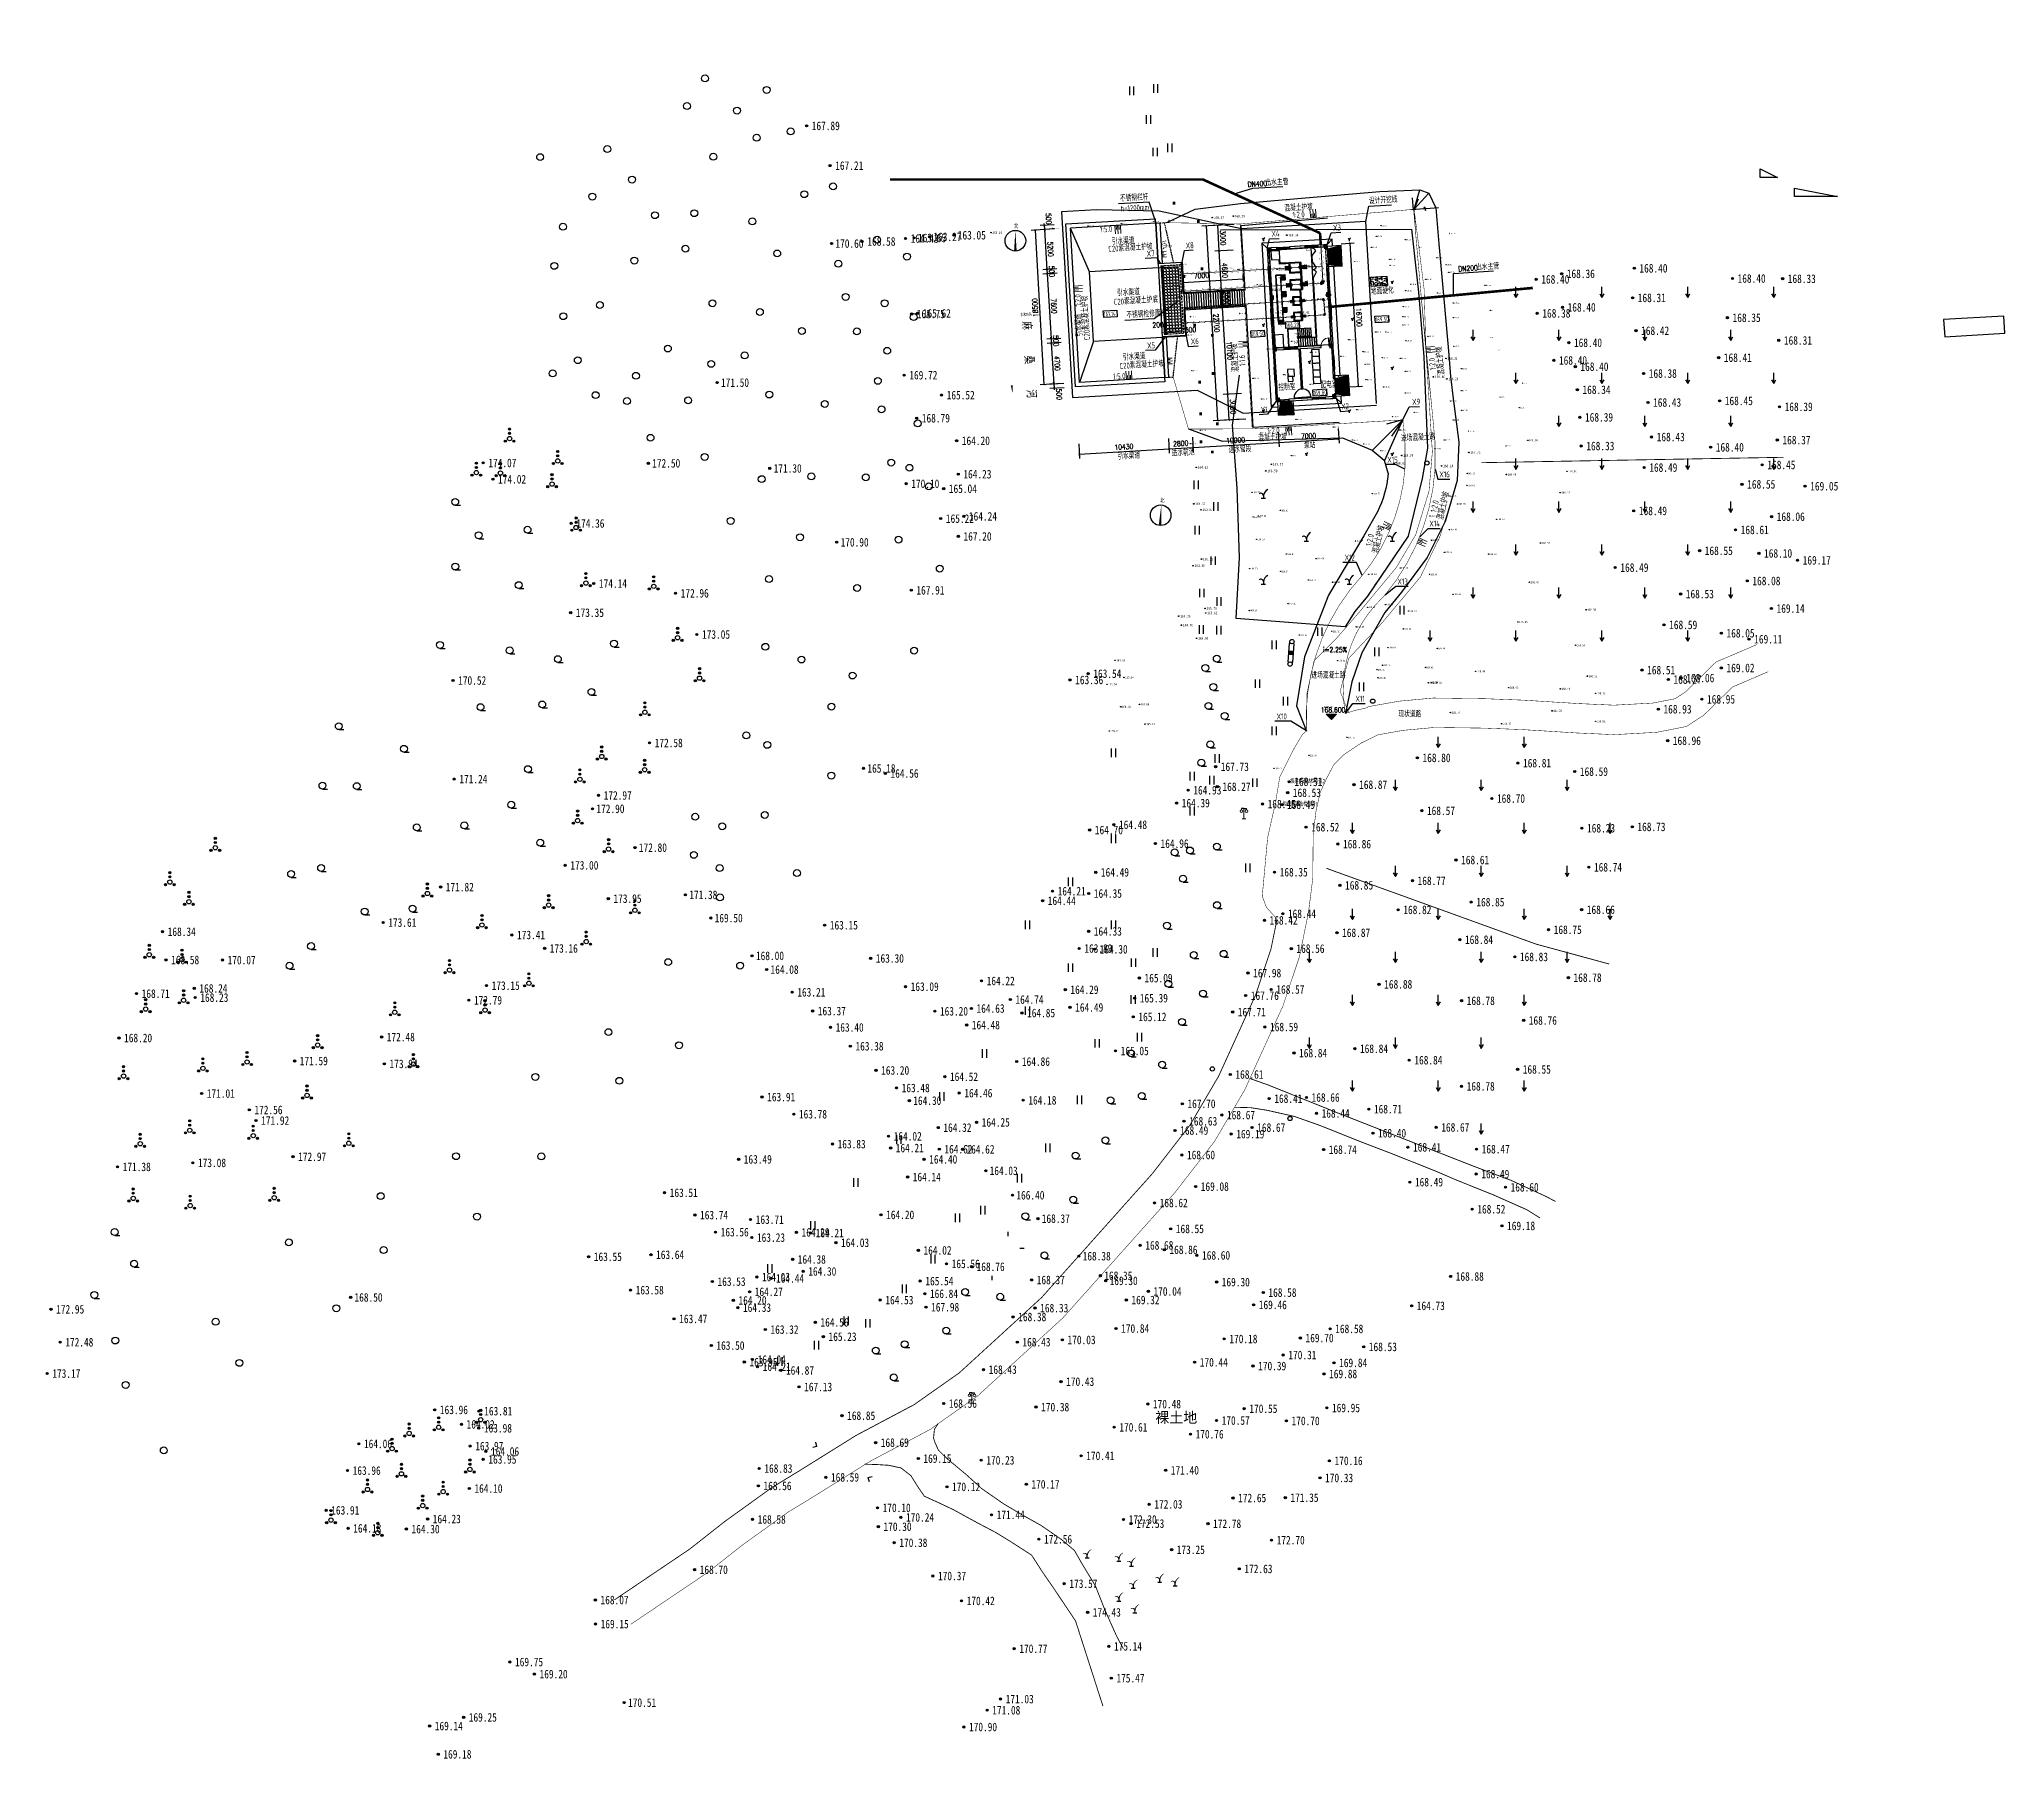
# Model space of a CAD drawing. Header units: millimetres. Extents: x -725 to 2274960, y -506 to 2980382.
# Drawn here: x 574206.8 to 574435.6, y 2880303.6 to 2880503.8 of the extents above; entities that cross this region are included whole.
import ezdxf
from ezdxf.enums import TextEntityAlignment as Align

# ---------------------------------------------------------------- set-up
doc = ezdxf.new("R2010")
doc.units = ezdxf.units.MM
doc.header["$LTSCALE"] = 1000
for name, pattern in [('ACAD_ISO04W100', [30.5, 24, -3, 0.5, -3]), ('CENTER2', [28.575, 19.05, -3.175, 3.175, -3.175]), ('DASH', [0.35, 0.25, -0.1]), ('DASHED', [0.75, 0.5, -0.25]), ('DASHED2', [0.375, 0.25, -0.125]), ('X0', [4, 3, -1]), ('X2', [10, 8, -2]), ('X3', [5, 4, -1]), ('X31', [1.8, 1.2, -0.6])]:
    doc.linetypes.add(name, pattern=pattern)
for name, color, linetype in [('1', 1, 'Continuous'), ('assist', 8, 'Continuous'), ('COLUMN', 4, 'Continuous'), ('DIM_COOR', 3, 'Continuous'), ('DIM_ELEV', 3, 'Continuous'), ('DIM_LEAD', 3, 'Continuous'), ('DIM_SYMB', 3, 'Continuous'), ('DLDW', 8, 'Continuous'), ('DLSS', 8, 'Continuous'), ('DMTZ', 8, 'Continuous'), ('DOOR_FIRE', 3, 'Continuous'), ('DXPM', 4, 'Continuous'), ('GCD', 8, 'Continuous'), ('GROUND', 2, 'Continuous'), ('GXYZ', 8, 'Continuous'), ('JMD', 8, 'Continuous'), ('PUB_DIM', 3, 'Continuous'), ('PUB_HATCH', 8, 'Continuous'), ('PUB_WALL', 9, 'Continuous'), ('STAIR', 2, 'Continuous'), ('SXSS', 5, 'Continuous'), ('TWT_DIM', 3, 'Continuous'), ('TWT_SYMB', 3, 'Continuous'), ('WALL', 4, 'Continuous'), ('WINDOW', 3, 'Continuous'), ('YHG_文字', 7, 'Continuous'), ('YHG_粗线', 6, 'Continuous'), ('YHJ_剖面_梁板', 4, 'Continuous'), ('YHJ_引出、索引', 3, 'Continuous'), ('YHJ_立面_墙线中', 2, 'Continuous'), ('ZBTZ', 8, 'Continuous'), ('zdh', 7, 'Continuous'), ('ZJ', 7, 'Continuous'), ('断面标高标注', 3, 'Continuous'), ('电缆沟', 7, 'Continuous'), ('线框', 2, 'Continuous'), ('细线', 4, 'Continuous'), ('轮廓线', 2, 'Continuous'), ('附属构件', 6, 'Continuous')]:
    doc.layers.add(name, color=color, linetype=linetype)
for name, color, linetype, lineweight in [('中轴', 20, 'ACAD_ISO04W100', 9), ('文字', 4, 'Continuous', 0), ('管', 1, 'Continuous', 30)]:
    doc.layers.add(name, color=color, linetype=linetype, lineweight=lineweight)
doc.styles.add('_TCH_DIM', font='SIMPLEX', dxfattribs={"bigfont": 'GBCBIG'})
doc.styles.add('_TCH_DIM_T3', font='SIMPLEX', dxfattribs={"width": 0.705882, "bigfont": 'GBCBIG'})
doc.styles.add('TSSD_Rein', font='tssdeng.shx', dxfattribs={"width": 0.7, "bigfont": 'hztxt.shx'})
doc.styles.add('tssdeng', font='tssdeng.shx', dxfattribs={"width": 0.7, "bigfont": 'hztxt.shx'})
doc.styles.add('设计文字', font='ecidi_romand.shx', dxfattribs={"width": 0.8, "height": 3.5, "bigfont": 'ecidi_hzfs.shx'})
doc.linetypes.add('10411', pattern='A,2,[150,AAA.SHX,S=0.5,R=0,X=0,Y=0.5],2,[151,AAA.SHX,S=1,R=0,X=0,Y=3],1e-11', length=4)
doc.linetypes.add('10421', pattern='A,2,[150,AAA.SHX,S=0.5,R=0,X=0,Y=0.5],1e-11', length=2)
doc.linetypes.add('1161', pattern='A,0,[149,AAA.SHX,S=0.15,R=0,X=0,Y=0],-1.6', length=1.6)
doc.linetypes.add('444', pattern='A,4.5,[145,AAA.SHX,S=1,R=0,X=0,Y=1],4.5,-0.5,[146,AAA.SHX,S=1,R=0,X=0,Y=0],-0.5', length=10)
doc.dimstyles.new('_TCH_ARCH_M_M&&0', dxfattribs={"dimtxt": 0.595, "dimasz": 0.2, "dimexe": 0.5, "dimexo": 0.6, "dimgap": 0.2525, "dimtad": 1, "dimdec": 0, "dimzin": 0, "dimdsep": 46, "dimtxsty": '_TCH_DIM_T3', "dimblk": 'ARCHTICK', "dimcen": 0.09, "dimclrt": 7, "dimazin": 2, "dimtfac": 1, "dimtdec": 0, "dimtix": 1, "dimtmove": 2, "dimatfit": 3, "dimfxl": 75, "dimtolj": 1, "dimtzin": 0, "dimarcsym": 0})
doc.dimstyles.new('_TWT_ARCH_M_M&&0', dxfattribs={"dimtxt": 0.595, "dimasz": 0.2, "dimexe": 0.5, "dimexo": 0.6, "dimgap": 0.2525, "dimtad": 1, "dimdec": 0, "dimlfac": 1000, "dimzin": 0, "dimdsep": 46, "dimtxsty": '_TCH_DIM_T3', "dimblk": 'ARCHTICK', "dimcen": 0.09, "dimclrt": 7, "dimazin": 2, "dimtfac": 1, "dimtdec": 0, "dimtix": 1, "dimtmove": 2, "dimatfit": 3, "dimfxl": 75, "dimtolj": 1, "dimtzin": 0, "dimarcsym": 0})

msp = doc.modelspace()

# ---------------------------------------------------------------- texts
at = {"layer": 'DIM_COOR', "color": 7, "style": '_TCH_DIM', "width": 0.705882}
for s, p in [('DN400', (574347.516, 2880486.5725)), ('DN200', (574372.0402, 2880476.7453))]:
    msp.add_text(s, height=0.595, rotation=3.4, dxfattribs=at).set_placement(p)
at = {"layer": 'DIM_COOR', "color": 7, "style": '_TCH_DIM'}
for p in [(574349.5724, 2880486.6946), (574374.0966, 2880476.8675)]:
    msp.add_text('出水主管', height=0.67518, rotation=3.4, dxfattribs=at).set_placement(p)
at = {"layer": 'DIM_ELEV', "color": 7, "style": '_TCH_DIM', "width": 0.705882}
msp.add_text('168.600', height=0.595, dxfattribs=at).set_placement((574356.0115, 2880425.4174))
at = {"layer": 'DIM_LEAD', "color": 7, "style": 'TSSD_Rein', "width": 0.7}
for s, p in [('不锈钢栏杆', (574332.6602, 2880484.8673)), ('设计开挖线', (574361.6451, 2880484.5836)), ('h=1200mm', (574332.7294, 2880483.703)), ('X4', (574350.29, 2880480.7533)), ('X3', (574357.4652, 2880481.4673)), ('X7', (574335.7709, 2880478.4707)), ('X8', (574340.3097, 2880479.4058)), ('不锈钢检修爬梯', (574333.4045, 2880471.3044)), ('X5', (574335.8224, 2880467.7597)), ('X6', (574340.9048, 2880468.2422)), ('X1', (574349.0408, 2880460.2848)), ('X2', (574358.4082, 2880460.6712)), ('X9', (574366.6718, 2880461.2058))]:
    msp.add_text(s, height=0.7, rotation=3.4, dxfattribs=at).set_placement(p)
for s, p in [('X15', (574363.7577, 2880454.484)), ('X16', (574369.8159, 2880452.7779)), ('X14', (574368.6565, 2880447.0543)), ('X12', (574358.7892, 2880443.0962)), ('X13', (574364.9425, 2880440.3073)), ('X11', (574360.0511, 2880426.6591)), ('X10', (574350.8756, 2880424.6029))]:
    msp.add_text(s, height=0.7, dxfattribs=at).set_placement(p)
at = {"layer": 'DIM_SYMB', "color": 7, "linetype": 'Continuous', "style": '_TCH_DIM'}
for p in [(574320.3155, 2880481.7725), (574337.3299, 2880449.8216)]:
    msp.add_text('北', height=0.4823, dxfattribs=at).set_placement(p)
at = {"layer": 'DIM_SYMB', "color": 7, "style": '_TCH_DIM', "width": 0.705882}
msp.add_text('i=2.25%', height=0.595, dxfattribs=at).set_placement((574356.2714, 2880432.416))
at = {"layer": 'YHG_文字', "style": 'TSSD_Rein', "width": 0.7}
for s, rotation, p in [('混凝土护坡', 3.421368, (574353.4183, 2880484.2605, 163.0238)), ('1:2.0', 3.421368, (574353.4294, 2880483.368, 163.0238)), ('混凝土护坡', 95.789118, (574369.8341, 2880466.3506, 163.0238)), ('1:2.0', 95.789118, (574368.9837, 2880465.9658, 163.0238)), ('混凝土护坡', 3.421368, (574350.3953, 2880457.4913, 163.0238)), ('进场混凝土路', 3.4, (574367.3295, 2880457.5044, 163.0238)), ('1:2.0', 77.389118, (574369.267, 2880449.4152, 163.0238)), ('混凝土护坡', 77.389118, (574370.1953, 2880449.5118, 163.0238)), ('混凝土护坡', 77.389118, (574362.6561, 2880445.5806, 163.0238)), ('1:2.0', 77.389118, (574361.7278, 2880445.484, 163.0238))]:
    msp.add_text(s, height=0.7, rotation=rotation, dxfattribs=at).set_placement(p, align=Align.MIDDLE)
for s, rotation, p in [('地面硬化', 3.4, (574361.876, 2880474.0486)), ('混凝土护坡', 93.299486, (574346.4744, 2880465.072)), ('1:1.6', 93.299486, (574347.2535, 2880465.7339)), ('1:2.0', 3.421368, (574349.8275, 2880457.8241)), ('引水渠道', 3.4, (574332.3588, 2880454.8467)), ('进水前池', 3.4, (574338.6813, 2880455.2223, 157.6342)), ('进水管段', 3.4, (574345.3062, 2880455.6159)), ('泵站', 3.4, (574354.0812, 2880456.1373))]:
    msp.add_text(s, height=0.7, rotation=rotation, dxfattribs=at).set_placement(p)
for s, p in [('进场混凝土路', (574356.9006, 2880429.8191, 163.0238)), ('现状道路', (574366.3761, 2880425.302, 163.0238))]:
    msp.add_text(s, height=0.7, dxfattribs=at).set_placement(p, align=Align.MIDDLE)
at = {"layer": 'YHJ_剖面_梁板', "color": 3, "style": 'TSSD_Rein', "width": 0.7}
for s, p in [('161.14', (574330.7592, 2880471.4949)), ('169.50', (574347.9191, 2880469.1763)), ('166.20', (574351.9712, 2880470.2153)), ('169.50', (574362.3833, 2880470.8665)), ('169.80', (574355.1574, 2880462.3242))]:
    msp.add_text(s, height=0.525, rotation=3.4, dxfattribs=at).set_placement(p)
at = {"layer": 'ZBTZ', "linetype": '1161'}
msp.add_text('裸土地', height=1.25, dxfattribs=at).set_placement((574339.19, 2880343.3855, 164.4917), align=Align.MIDDLE)
at = {"layer": 'zdh', "linetype": 'Continuous', "style": 'TSSD_Rein', "width": 0.7}
for s, p in [('拟建提罐站检查点2', (574352.456, 2880417.1635, 168.508)), ('拟建提罐站检查点1', (574351.605, 2880414.4975, 168.491))]:
    msp.add_text(s, height=0.5, dxfattribs=at).set_placement(p)
at = {"layer": 'ZJ', "linetype": 'Continuous', "style": '_TCH_DIM'}
msp.add_text('麻    桑    河', height=1, rotation=273.856093, dxfattribs=at).set_placement((574322.1289, 2880466.4828), align=Align.MIDDLE)
at = {"layer": '断面标高标注', "color": 3, "lineweight": 13, "style": '设计文字', "width": 0.7}
msp.add_text('水流方向', height=0.35, rotation=3.4, dxfattribs=at).set_placement((574321.0676, 2880471.5034))

# ---------------------------------------------------------------- blocks, each defined once
blk = doc.blocks.new('gc200')
h = blk.add_hatch(color=256)
edge = h.paths.add_edge_path()
edge.add_arc((0, 0), 0.25, 0, 360)
blk.add_circle((0, 0), 0.25)
blk = doc.blocks.new('gc170')
at = {"linetype": 'Continuous'}
blk.add_circle((0, 0), 0.5, dxfattribs=at)
blk = doc.blocks.new('gc097')
at = {"lineweight": 15}
for p, q in [((-0.6, 2.4), (-0.6, 2.1)), ((-0.4, 0), (0.4, 0)), ((0, 0), (0, 2.4)), ((0.6, 2.4), (0.6, 2.1))]:
    blk.add_line(p, q, dxfattribs=at)
for q in [(-0.6, 2.4), (0.6, 2.4)]:
    blk.add_line((0, 2.4), q)
for centre in [(-0.6, 1.8), (0.6, 1.8)]:
    blk.add_circle(centre, 0.3, dxfattribs=at)
blk = doc.blocks.new('gc120')
for p, q in [((-0.5, 0.87), (0, 0)), ((0, 0), (0, 2.5)), ((0, 0), (0.5, 0.87))]:
    blk.add_line(p, q)
blk = doc.blocks.new('gc121')
for p, q in [((-0.5, 0), (-0.5, 2)), ((0.5, 0), (0.5, 2))]:
    blk.add_line(p, q)
blk = doc.blocks.new('gc123')
at = {"flags": 128}
for points in [[(0, 0.56, 0.3, 0.1, 0.588194), (-1, 1, 0.05, 0.1, 0)], [(1, 2, 0.1, 0.3, 0.253002), (0, 0.56, 0.15, 0.15, 0)]]:
    blk.add_lwpolyline(points, format="xyseb", dxfattribs=at)
at = {"linetype": 'Continuous', "const_width": 0.3}
blk.add_lwpolyline([(-0.5, 0), (0.5, 0)], dxfattribs=at)
at = {"linetype": 'Continuous', "const_width": 0.3, "flags": 128}
blk.add_lwpolyline([(0, 0.56), (0, 0)], dxfattribs=at)
blk = doc.blocks.new('gc208')
blk.add_line((0, -0.8), (1.2, -0.8))
blk.add_circle((0, 0), 0.8)
blk = doc.blocks.new('gc326')
blk.add_circle((0, 0), 0.8)
blk = doc.blocks.new('*U36')
at = {"linetype": 'Continuous'}
for points in [[(-0.25, 2.2), (-0.24, 2.12), (-0.24, 2.28)], [(-0.24, 2.28), (-0.2, 2.05), (-0.2, 2.35)], [(-0.2, 2.05), (-0.24, 2.28), (-0.24, 2.12)], [(-0.2, 2.35), (-0.15, 2), (-0.15, 2.4)], [(-0.15, 2), (-0.2, 2.35), (-0.2, 2.05)], [(-0.15, 2.4), (-0.08, 1.96), (-0.08, 2.44)], [(-0.08, 1.96), (-0.15, 2.4), (-0.15, 2)], [(-0.08, 2.44), (0, 1.95), (0, 2.45)], [(0, 1.95), (-0.08, 2.44), (-0.08, 1.96)], [(0, 2.45), (0.08, 1.96), (0.08, 2.44)], [(0.08, 1.96), (0, 2.45), (0, 1.95)], [(0.08, 2.44), (0.15, 2), (0.15, 2.4)], [(0.15, 2), (0.08, 2.44), (0.08, 1.96)], [(0.15, 2.4), (0.2, 2.05), (0.2, 2.35)], [(0.2, 2.05), (0.15, 2.4), (0.15, 2)], [(0.2, 2.35), (0.24, 2.12), (0.24, 2.28)], [(0.24, 2.12), (0.2, 2.35), (0.2, 2.05)], [(0.25, 2.2), (0.24, 2.28), (0.24, 2.12)]]:
    blk.add_solid(points, dxfattribs=at)
blk = doc.blocks.new('*U35')
at = {"linetype": 'Continuous'}
for points in [[(-0.25, 1.2), (-0.24, 1.12), (-0.24, 1.28)], [(-0.24, 1.28), (-0.2, 1.05), (-0.2, 1.35)], [(-0.2, 1.05), (-0.24, 1.28), (-0.24, 1.12)], [(-0.2, 1.35), (-0.15, 1), (-0.15, 1.4)], [(-0.15, 1), (-0.2, 1.35), (-0.2, 1.05)], [(-0.15, 1.4), (-0.08, 0.96), (-0.08, 1.44)], [(-0.08, 0.96), (-0.15, 1.4), (-0.15, 1)], [(-0.08, 1.44), (0, 0.95), (0, 1.45)], [(0, 0.95), (-0.08, 1.44), (-0.08, 0.96)], [(0, 1.45), (0.08, 0.96), (0.08, 1.44)], [(0.08, 0.96), (0, 1.45), (0, 0.95)], [(0.08, 1.44), (0.15, 1), (0.15, 1.4)], [(0.15, 1), (0.08, 1.44), (0.08, 0.96)], [(0.15, 1.4), (0.2, 1.05), (0.2, 1.35)], [(0.2, 1.05), (0.15, 1.4), (0.15, 1)], [(0.2, 1.35), (0.24, 1.12), (0.24, 1.28)], [(0.24, 1.12), (0.2, 1.35), (0.2, 1.05)], [(0.25, 1.2), (0.24, 1.28), (0.24, 1.12)]]:
    blk.add_solid(points, dxfattribs=at)
blk = doc.blocks.new('*U34')
at = {"linetype": 'Continuous'}
for points in [[(-1.25, -0.6), (-1.24, -0.68), (-1.24, -0.52)], [(-1.24, -0.52), (-1.2, -0.75), (-1.2, -0.45)], [(-1.2, -0.75), (-1.24, -0.52), (-1.24, -0.68)], [(-1.2, -0.45), (-1.15, -0.8), (-1.15, -0.4)], [(-1.15, -0.8), (-1.2, -0.45), (-1.2, -0.75)], [(-1.15, -0.4), (-1.08, -0.84), (-1.08, -0.36)], [(-1.08, -0.84), (-1.15, -0.4), (-1.15, -0.8)], [(-1.08, -0.36), (-1, -0.85), (-1, -0.35)], [(-1, -0.85), (-1.08, -0.36), (-1.08, -0.84)], [(-1, -0.35), (-0.92, -0.84), (-0.92, -0.36)], [(-0.92, -0.84), (-1, -0.35), (-1, -0.85)], [(-0.92, -0.36), (-0.85, -0.8), (-0.85, -0.4)], [(-0.85, -0.8), (-0.92, -0.36), (-0.92, -0.84)], [(-0.85, -0.4), (-0.8, -0.75), (-0.8, -0.45)], [(-0.8, -0.75), (-0.85, -0.4), (-0.85, -0.8)], [(-0.8, -0.45), (-0.76, -0.68), (-0.76, -0.52)], [(-0.76, -0.68), (-0.8, -0.45), (-0.8, -0.75)], [(-0.75, -0.6), (-0.76, -0.52), (-0.76, -0.68)]]:
    blk.add_solid(points, dxfattribs=at)
blk = doc.blocks.new('*U33')
at = {"linetype": 'Continuous'}
for points in [[(0.75, -0.6), (0.76, -0.68), (0.76, -0.52)], [(0.76, -0.52), (0.8, -0.75), (0.8, -0.45)], [(0.8, -0.75), (0.76, -0.52), (0.76, -0.68)], [(0.8, -0.45), (0.85, -0.8), (0.85, -0.4)], [(0.85, -0.8), (0.8, -0.45), (0.8, -0.75)], [(0.85, -0.4), (0.92, -0.84), (0.92, -0.36)], [(0.92, -0.84), (0.85, -0.4), (0.85, -0.8)], [(0.92, -0.36), (1, -0.85), (1, -0.35)], [(1, -0.85), (0.92, -0.36), (0.92, -0.84)], [(1, -0.35), (1.08, -0.84), (1.08, -0.36)], [(1.08, -0.84), (1, -0.35), (1, -0.85)], [(1.08, -0.36), (1.15, -0.8), (1.15, -0.4)], [(1.15, -0.8), (1.08, -0.36), (1.08, -0.84)], [(1.15, -0.4), (1.2, -0.75), (1.2, -0.45)], [(1.2, -0.75), (1.15, -0.4), (1.15, -0.8)], [(1.2, -0.45), (1.24, -0.68), (1.24, -0.52)], [(1.24, -0.68), (1.2, -0.45), (1.2, -0.75)], [(1.25, -0.6), (1.24, -0.52), (1.24, -0.68)]]:
    blk.add_solid(points, dxfattribs=at)
blk = doc.blocks.new('gc160')
for centre, radius in [((0, 0), 0.5), ((0, 2.2), 0.25), ((0, 1.2), 0.25), ((-1, -0.6), 0.25), ((1, -0.6), 0.25)]:
    blk.add_circle(centre, radius)
at = {"linetype": 'Continuous'}
for name in ['*U36', '*U35', '*U34', '*U33']:
    blk.add_blockref(name, (0, 0), dxfattribs=at)
blk = doc.blocks.new('WT')
at = {"layer": '管', "color": 8, "lineweight": -2}
for p, q in [((-300, -81), (-300, 0)), ((-300, 0), (0, 0)), ((0, -21), (-300, -81)), ((-238, -229), (-300, -81)), ((16, -59), (-238, -229)), ((-125, -343), (-238, -229)), ((45, -89), (-125, -343)), ((-125, -343), (24, -405)), ((0, -21), (0, 0)), ((16, -59), (0, -21)), ((45, -89), (16, -59)), ((84, -105), (24, -405)), ((105, -405), (24, -405)), ((84, -105), (45, -89)), ((84, -105), (105, -105)), ((105, -405), (105, -105))]:
    blk.add_line(p, q, dxfattribs=at)
blk.add_arc((105, 0), 255, 180, 270, dxfattribs=at)
blk = doc.blocks.new('_FZH')
blk.add_lwpolyline([(-0.5, -0.5), (0.5, -0.5), (0.5, 0.5), (-0.5, 0.5)], close=True)
at = {"layer": 'PUB_HATCH'}
blk.add_solid([(-0.5, -0.5), (0.5, -0.5), (-0.5, 0.5), (0.5, 0.5)], dxfattribs=at)
blk = doc.blocks.new('$WINLIB2D$00000001')
at = {"color": 0}
for points in [[(-0.5, 0.5), (-0.5, -0.5)], [(-0.5, 0.5), (0.5, 0.5)], [(0.5, 0.17), (-0.5, 0.17)], [(0.5, -0.5), (0.5, 0.5)], [(0.5, -0.17), (-0.5, -0.17)], [(-0.5, -0.5), (0.5, -0.5)]]:
    blk.add_lwpolyline(points, dxfattribs=at)
blk = doc.blocks.new('$DorLib2D$00000002')
for p, q in [((-0.5, 0), (-0.5, 0.4875)), ((-0.475, 0.4875), (-0.5, 0.4875)), ((-0.475, 0), (-0.475, 0.4875)), ((0.475, 0), (0.475, 0.4875)), ((0.475, 0.4875), (0.5, 0.4875)), ((0.5, 0), (0.5, 0.4875)), ((-0.5, 0), (-0.475, 0)), ((0.5, 0), (0.475, 0))]:
    blk.add_line(p, q)
at = {"lineweight": 13}
for centre, start, end in [((-0.4875, 0), 0, 88.530716), ((0.4875, 0), 91.469284, 180)]:
    blk.add_arc(centre, 0.4875, start, end, dxfattribs=at)
blk = doc.blocks.new('$DorLib2D$00000001')
for p, q in [((0.45, 0.975), (0.5, 0.975)), ((0.45, 0), (0.45, 0.975)), ((0.5, 0), (0.45, 0)), ((0.5, 0), (0.5, 0.975))]:
    blk.add_line(p, q)
at = {"lineweight": 13}
blk.add_arc((0.475, 0), 0.975, 91.46928, 180, dxfattribs=at)
blk = doc.blocks.new('$DorLib2D$00000148')
at = {"color": 0}
for points in [[(0.45, 0.97), (0.24, 0.95), (0.04, 0.87), (-0.14, 0.75), (-0.29, 0.6), (-0.41, 0.42), (-0.48, 0.21), (-0.5, 0)], [(0.45, 0.97), (0.5, 0.97)], [(0.45, 0), (0.45, 0.97)], [(0.5, 0), (0.5, 0.97)], [(0.5, 0), (0.45, 0)]]:
    blk.add_lwpolyline(points, dxfattribs=at)
at = {"color": 0, "linetype": 'DASHED2'}
for points in [[(-0.5, 0), (-0.48, -0.21), (-0.41, -0.42), (-0.29, -0.6), (-0.14, -0.75), (0.04, -0.87), (0.24, -0.95), (0.45, -0.97)], [(0.45, -0.98), (0.5, -0.98)], [(0.5, 0), (0.5, -0.98)]]:
    blk.add_lwpolyline(points, dxfattribs=at)
blk = doc.blocks.new('hwgasgsftagsf')
h = blk.add_hatch()
h.set_pattern_fill('ANGLE', color=8, scale=100, angle=-90)
h.set_pattern_definition([(270, (2034930.5, 3043420.65), (349.25, -6e-14), [254, -95.25]), (360, (2034930.5, 3043420.65), (9e-14, 349.25), [254, -95.25])])
edge = h.paths.add_edge_path()
edge.add_line((1941331, 2787285), (1941331, 2785654))
edge.add_line((1941331, 2785654), (1948931, 2785654))
edge.add_line((1948931, 2785654), (1948931, 2787585))
edge.add_line((1948931, 2787585), (1941331, 2787585))
at = {"layer": 'PUB_WALL'}
for points in [[(1940181, 2805085), (1939781, 2805085), (1939821, 2805045), (1940141, 2805045)], [(1939781, 2805085), (1939781, 2804685), (1939821, 2804725), (1939821, 2805045)], [(1940181, 2804685), (1940181, 2805085), (1940141, 2805045), (1940141, 2804725)], [(1940181, 2805085), (1940181, 2805045), (1940241, 2805045), (1940281, 2805085)], [(1940181, 2804925), (1940181, 2804885), (1940281, 2804885), (1940241, 2804925)], [(1940281, 2804885), (1940281, 2805085), (1940241, 2805045), (1940241, 2804925)], [(1942581, 2805085), (1942081, 2805085), (1942121, 2805045), (1942541, 2805045)], [(1942081, 2805085), (1942081, 2804885), (1942121, 2804925), (1942121, 2805045)], [(1942081, 2804885), (1942581, 2804885), (1942541, 2804925), (1942121, 2804925)], [(1942581, 2804885), (1942581, 2805085), (1942541, 2805045), (1942541, 2804925)], [(1945381, 2805045), (1945381, 2805085), (1944381, 2805085), (1944421, 2805045)], [(1944381, 2805085), (1944381, 2804885), (1944421, 2804925), (1944421, 2805045)], [(1945381, 2804885), (1945381, 2804925), (1944421, 2804925), (1944381, 2804885)], [(1945781, 2805085), (1945381, 2805085), (1945421, 2805045), (1945741, 2805045)], [(1945381, 2805085), (1945381, 2804685), (1945421, 2804725), (1945421, 2805045)], [(1945781, 2804685), (1945781, 2805085), (1945741, 2805045), (1945741, 2804725)], [(1945781, 2805085), (1945781, 2805045), (1946691, 2805045), (1946731, 2805085)], [(1945781, 2804925), (1945781, 2804885), (1946731, 2804885), (1946691, 2804925)], [(1946731, 2804885), (1946731, 2805085), (1946691, 2805045), (1946691, 2804925)], [(1951381, 2805045), (1951381, 2805085), (1948531, 2805085), (1948571, 2805045)], [(1948531, 2805085), (1948531, 2804885), (1948571, 2804925), (1948571, 2805045)], [(1951381, 2804885), (1951381, 2804925), (1948571, 2804925), (1948531, 2804885)], [(1951781, 2805085), (1951381, 2805085), (1951421, 2805045), (1951741, 2805045)], [(1951381, 2805085), (1951381, 2804685), (1951421, 2804725), (1951421, 2805045)], [(1951781, 2804685), (1951781, 2805085), (1951741, 2805045), (1951741, 2804725)], [(1951781, 2805085), (1951781, 2805045), (1952791, 2805045), (1952831, 2805085)], [(1951781, 2804925), (1951781, 2804885), (1952831, 2804885), (1952791, 2804925)], [(1952831, 2804885), (1952831, 2805085), (1952791, 2805045), (1952791, 2804925)], [(1955381, 2805085), (1954331, 2805085), (1954371, 2805045), (1955341, 2805045)], [(1954331, 2805085), (1954331, 2804885), (1954371, 2804925), (1954371, 2805045)], [(1954331, 2804885), (1955381, 2804885), (1955341, 2804925), (1954371, 2804925)], [(1955381, 2804885), (1955381, 2805085), (1955341, 2805045), (1955341, 2804925)], [(1957281, 2805045), (1957281, 2805085), (1957181, 2805085), (1957221, 2805045)], [(1957181, 2805085), (1957181, 2804885), (1957221, 2804925), (1957221, 2805045)], [(1957281, 2804885), (1957281, 2804925), (1957221, 2804925), (1957181, 2804885)], [(1957681, 2805085), (1957281, 2805085), (1957321, 2805045), (1957641, 2805045)], [(1957281, 2805085), (1957281, 2804685), (1957321, 2804725), (1957321, 2805045)], [(1957681, 2804685), (1957681, 2805085), (1957641, 2805045), (1957641, 2804725)], [(1939781, 2804685), (1940181, 2804685), (1940141, 2804725), (1939821, 2804725)], [(1939821, 2804685), (1939781, 2804685), (1939781, 2803985), (1939821, 2804025)], [(1939781, 2803985), (1939981, 2803985), (1939941, 2804025), (1939821, 2804025)], [(1939981, 2804685), (1939941, 2804685), (1939941, 2804025), (1939981, 2803985)], [(1945381, 2804685), (1945781, 2804685), (1945741, 2804725), (1945421, 2804725)], [(1951381, 2804685), (1951781, 2804685), (1951741, 2804725), (1951421, 2804725)], [(1951681, 2803685), (1951481, 2803685), (1951521, 2803645), (1951641, 2803645)], [(1951481, 2803685), (1951481, 2801185), (1951521, 2801185), (1951521, 2803645)], [(1951681, 2801285), (1951681, 2803685), (1951641, 2803645), (1951641, 2801245)], [(1957281, 2804685), (1957681, 2804685), (1957641, 2804725), (1957321, 2804725)], [(1957521, 2804685), (1957481, 2804685), (1957481, 2803835), (1957521, 2803875)], [(1957481, 2803835), (1957681, 2803835), (1957641, 2803875), (1957521, 2803875)], [(1957681, 2804685), (1957641, 2804685), (1957641, 2803875), (1957681, 2803835)], [(1939981, 2802485), (1939781, 2802485), (1939821, 2802445), (1939941, 2802445)], [(1939781, 2802485), (1939781, 2800685), (1939821, 2800725), (1939821, 2802445)], [(1939781, 2800685), (1939981, 2800685), (1939941, 2800725), (1939821, 2800725)], [(1939981, 2800685), (1939981, 2802485), (1939941, 2802445), (1939941, 2800725)], [(1951481, 2801185), (1951481, 2800885), (1951521, 2800925), (1951521, 2801185)], [(1951481, 2800885), (1951681, 2800885), (1951641, 2800925), (1951521, 2800925)], [(1956381, 2801285), (1951681, 2801285), (1951641, 2801245), (1956341, 2801245)], [(1951681, 2801085), (1956381, 2801085), (1956341, 2801125), (1951641, 2801125)], [(1951681, 2800885), (1951681, 2801085), (1951641, 2801125), (1951641, 2800925)], [(1956381, 2801085), (1956381, 2801285), (1956341, 2801245), (1956341, 2801125)], [(1957481, 2801285), (1957381, 2801285), (1957421, 2801245), (1957521, 2801245)], [(1957381, 2801285), (1957381, 2801085), (1957421, 2801125), (1957421, 2801245)], [(1957381, 2801085), (1957481, 2801085), (1957521, 2801125), (1957421, 2801125)], [(1957681, 2802335), (1957481, 2802335), (1957521, 2802295), (1957641, 2802295)], [(1957481, 2802335), (1957481, 2801285), (1957521, 2801245), (1957521, 2802295)], [(1957481, 2801085), (1957481, 2799585), (1957521, 2799625), (1957521, 2801125)], [(1957681, 2801185), (1957681, 2802335), (1957641, 2802295), (1957641, 2801185)], [(1957681, 2799585), (1957681, 2801185), (1957641, 2801185), (1957641, 2799625)], [(1939981, 2799185), (1939781, 2799185), (1939821, 2799145), (1939941, 2799145)], [(1939781, 2798485), (1939821, 2798485), (1939821, 2799145), (1939781, 2799185)], [(1940181, 2798485), (1939781, 2798485), (1939821, 2798445), (1940141, 2798445)], [(1939781, 2798485), (1939781, 2798085), (1939821, 2798125), (1939821, 2798445)], [(1939781, 2798085), (1940181, 2798085), (1940141, 2798125), (1939821, 2798125)], [(1939941, 2798485), (1939981, 2798485), (1939981, 2799185), (1939941, 2799145)], [(1940181, 2798085), (1940181, 2798485), (1940141, 2798445), (1940141, 2798125)], [(1940181, 2798285), (1940181, 2798245), (1941891, 2798245), (1941931, 2798285)], [(1940181, 2798125), (1940181, 2798085), (1941931, 2798085), (1941891, 2798125)], [(1941931, 2798085), (1941931, 2798285), (1941891, 2798245), (1941891, 2798125)], [(1945381, 2798245), (1945381, 2798285), (1943731, 2798285), (1943771, 2798245)], [(1943731, 2798285), (1943731, 2798085), (1943771, 2798125), (1943771, 2798245)], [(1945381, 2798085), (1945381, 2798125), (1943771, 2798125), (1943731, 2798085)], [(1945781, 2798485), (1945381, 2798485), (1945421, 2798445), (1945741, 2798445)], [(1945381, 2798485), (1945381, 2798085), (1945421, 2798125), (1945421, 2798445)], [(1945381, 2798085), (1945781, 2798085), (1945741, 2798125), (1945421, 2798125)], [(1945781, 2798085), (1945781, 2798485), (1945741, 2798445), (1945741, 2798125)], [(1945781, 2798285), (1945781, 2798245), (1946841, 2798245), (1946881, 2798285)], [(1945781, 2798125), (1945781, 2798085), (1946881, 2798085), (1946841, 2798125)], [(1946881, 2798085), (1946881, 2798285), (1946841, 2798245), (1946841, 2798125)], [(1951381, 2798245), (1951381, 2798285), (1948681, 2798285), (1948721, 2798245)], [(1948681, 2798285), (1948681, 2798085), (1948721, 2798125), (1948721, 2798245)], [(1951381, 2798085), (1951381, 2798125), (1948721, 2798125), (1948681, 2798085)], [(1951781, 2798485), (1951381, 2798485), (1951421, 2798445), (1951741, 2798445)], [(1951381, 2798485), (1951381, 2798085), (1951421, 2798125), (1951421, 2798445)], [(1951381, 2798085), (1951781, 2798085), (1951741, 2798125), (1951421, 2798125)], [(1951681, 2799385), (1951481, 2799385), (1951521, 2799345), (1951641, 2799345)], [(1951481, 2798485), (1951521, 2798485), (1951521, 2799345), (1951481, 2799385)], [(1951641, 2798485), (1951681, 2798485), (1951681, 2799385), (1951641, 2799345)], [(1951781, 2798085), (1951781, 2798485), (1951741, 2798445), (1951741, 2798125)], [(1951781, 2798285), (1951781, 2798245), (1953641, 2798245), (1953681, 2798285)], [(1951781, 2798125), (1951781, 2798085), (1953681, 2798085), (1953641, 2798125)], [(1953681, 2798085), (1953681, 2798285), (1953641, 2798245), (1953641, 2798125)], [(1957281, 2798245), (1957281, 2798285), (1955481, 2798285), (1955521, 2798245)], [(1955481, 2798285), (1955481, 2798085), (1955521, 2798125), (1955521, 2798245)], [(1957281, 2798085), (1957281, 2798125), (1955521, 2798125), (1955481, 2798085)], [(1957681, 2798485), (1957281, 2798485), (1957321, 2798445), (1957641, 2798445)], [(1957281, 2798485), (1957281, 2798085), (1957321, 2798125), (1957321, 2798445)], [(1957281, 2798085), (1957681, 2798085), (1957641, 2798125), (1957321, 2798125)], [(1957481, 2799585), (1957681, 2799585), (1957641, 2799625), (1957521, 2799625)], [(1957681, 2798585), (1957481, 2798585), (1957521, 2798545), (1957641, 2798545)], [(1957481, 2798485), (1957521, 2798485), (1957521, 2798545), (1957481, 2798585)], [(1957641, 2798485), (1957681, 2798485), (1957681, 2798585), (1957641, 2798545)], [(1957681, 2798085), (1957681, 2798485), (1957641, 2798445), (1957641, 2798125)]]:
    blk.add_hatch(color=256, dxfattribs=at).paths.add_polyline_path(points)
at = {"layer": '管'}
h = blk.add_hatch(color=8, dxfattribs=at)
h.paths.add_polyline_path([(1942231, 2802403), (1942231, 2802423, 0.4142136), (1942211, 2802403, 0.1142009), (1942213, 2802394)])
h.paths.add_polyline_path([(1942248, 2802412, 0.286462), (1942231, 2802423), (1942231, 2802403)])
h.paths.add_polyline_path([(1942250, 2802403, 0.1142009), (1942248, 2802412), (1942231, 2802403), (1942231, 2802383, 0.4142136)])
for points in [[(1942231, 2802383), (1942231, 2802403), (1942213, 2802394, 0.286462)], [(1944231, 2802383), (1944231, 2802403), (1944213, 2802394, 0.286462)], [(1946131, 2802008), (1946131, 2802023), (1946117, 2802017, 0.286462)], [(1946131, 2800510), (1946131, 2800496), (1946144, 2800502, 0.286462)], [(1947931, 2802008), (1947931, 2802023), (1947917, 2802017, 0.286462)], [(1947931, 2800510), (1947931, 2800496), (1947944, 2800502, 0.286462)], [(1942231, 2800186), (1942231, 2800166), (1942248, 2800175, 0.286462)], [(1944231, 2800186), (1944231, 2800166), (1944248, 2800175, 0.286462)]]:
    blk.add_hatch(color=8, dxfattribs=at).paths.add_polyline_path(points)
h = blk.add_hatch(color=8, dxfattribs=at)
h.paths.add_polyline_path([(1944231, 2802403), (1944231, 2802423, 0.4142136), (1944211, 2802403, 0.1142009), (1944213, 2802394)])
h.paths.add_polyline_path([(1944248, 2802412, 0.286462), (1944231, 2802423), (1944231, 2802403)])
h.paths.add_polyline_path([(1944250, 2802403, 0.1142009), (1944248, 2802412), (1944231, 2802403), (1944231, 2802383, 0.4142136)])
h = blk.add_hatch(color=8, dxfattribs=at)
h.paths.add_polyline_path([(1946131, 2802023), (1946131, 2802038, 0.4142136), (1946116, 2802023, 0.1142009), (1946117, 2802017)])
h.paths.add_polyline_path([(1946144, 2802030, 0.286462), (1946131, 2802038), (1946131, 2802023)])
h.paths.add_polyline_path([(1946145, 2802023, 0.1142009), (1946144, 2802030), (1946131, 2802023), (1946131, 2802008, 0.4142136)])
h = blk.add_hatch(color=8, dxfattribs=at)
h.paths.add_polyline_path([(1946131, 2800496), (1946131, 2800481, 0.4142136), (1946145, 2800496, 0.1142009), (1946144, 2800502)])
h.paths.add_polyline_path([(1946117, 2800489, 0.286462), (1946131, 2800481), (1946131, 2800496)])
h.paths.add_polyline_path([(1946116, 2800496, 0.1142009), (1946117, 2800489), (1946131, 2800496), (1946131, 2800510, 0.4142136)])
h = blk.add_hatch(color=8, dxfattribs=at)
h.paths.add_polyline_path([(1947931, 2802023), (1947931, 2802038, 0.4142136), (1947916, 2802023, 0.1142009), (1947917, 2802017)])
h.paths.add_polyline_path([(1947944, 2802030, 0.286462), (1947931, 2802038), (1947931, 2802023)])
h.paths.add_polyline_path([(1947945, 2802023, 0.1142009), (1947944, 2802030), (1947931, 2802023), (1947931, 2802008, 0.4142136)])
h = blk.add_hatch(color=8, dxfattribs=at)
h.paths.add_polyline_path([(1947931, 2800496), (1947931, 2800481, 0.4142136), (1947945, 2800496, 0.1142009), (1947944, 2800502)])
h.paths.add_polyline_path([(1947917, 2800489, 0.286462), (1947931, 2800481), (1947931, 2800496)])
h.paths.add_polyline_path([(1947916, 2800496, 0.1142009), (1947917, 2800489), (1947931, 2800496), (1947931, 2800510, 0.4142136)])
h = blk.add_hatch(color=8, dxfattribs=at)
h.paths.add_polyline_path([(1942231, 2800166), (1942231, 2800146, 0.4142136), (1942250, 2800166, 0.1142009), (1942248, 2800175)])
h.paths.add_polyline_path([(1942213, 2800157, 0.286462), (1942231, 2800146), (1942231, 2800166)])
h.paths.add_polyline_path([(1942211, 2800166, 0.1142009), (1942213, 2800157), (1942231, 2800166), (1942231, 2800186, 0.4142136)])
h = blk.add_hatch(color=8, dxfattribs=at)
h.paths.add_polyline_path([(1944231, 2800166), (1944231, 2800146, 0.4142136), (1944250, 2800166, 0.1142009), (1944248, 2800175)])
h.paths.add_polyline_path([(1944213, 2800157, 0.286462), (1944231, 2800146), (1944231, 2800166)])
h.paths.add_polyline_path([(1944211, 2800166, 0.1142009), (1944213, 2800157), (1944231, 2800166), (1944231, 2800186, 0.4142136)])
at = {"layer": '细线', "linetype": 'Continuous', "lineweight": 0, "ltscale": 0.5}
h = blk.add_hatch(dxfattribs=at)
h.set_pattern_fill('AR-CONC', color=8, angle=-90)
h.set_pattern_definition([(320, (2007200.88, 2790761.7), (-15.9391, -182.18467), [19.05, -209.55]), (265, (2007200.88, 2790761.7), (191.05685, 35.2434), [15.24, -167.6406]), (10.45144, (2007199.55, 2790746.52), (175.11775, -146.94125), [16.19, -178.09024]), (316.1842, (2007251.68, 2790761.7), (-42.0423, -271.07904), [28.575, -314.325]), (6.63556, (2007248.17, 2790739.11), (247.4261, -237.4041), [24.285, -267.1356]), (261.18415, (2007251.68, 2790761.7), (247.4261, -237.4041), [22.86, -251.4597]), (291, (2007238.98, 2790736.3), (-102.2652, -151.6144), [19.05, -209.55]), (236, (2007238.98, 2790736.3), (184.18797, -61.80203), [15.24, -167.64]), (341.45144, (2007230.45, 2790723.67), (81.92277, -213.4164), [16.19, -178.08994]), (307.5, (2007200.875, 2790761.704), (84.55504, -3.088603), [0, -165.608, 0, -170.18, 0, -168.275]), (277.5, (2007200.875, 2790761.7), (100.18057, -66.81966), [0, -97.028, 0, -161.798, 0, -64.135]), (237.5, (2007200.875, 2790818.346), (-5.728744, -135.590595), [0, -63.5, 0, -198.12, 0, -262.89]), (227.5, (2007200.88, 2790843.75), (25.4265, -148.12918), [0, -82.55, 0, -131.572, 0, -186.69])])
h.paths.add_polyline_path([(1941131, 2785885), (1941131, 2785804), (1941331, 2785804), (1941331, 2785885)])
h.paths.add_polyline_path([(1941131, 2785654), (1941131, 2785585), (1941331, 2785585), (1941331, 2785654)])
h = blk.add_hatch(dxfattribs=at)
h.set_pattern_fill('ANSI32', color=8, scale=10, angle=-90)
h.set_pattern_definition([(315, (2007200.875, 2790761.7), (67.35192, 67.35192), []), (315, (2007200.875, 2790716.8), (67.35192, 67.35192), [])])
h.paths.add_polyline_path([(1941131, 2785654), (1941131, 2785585), (1941331, 2785585), (1941331, 2785654)])
h.paths.add_polyline_path([(1941131, 2785885), (1941131, 2785804), (1941331, 2785804), (1941331, 2785885)])
h = blk.add_hatch(dxfattribs=at)
h.set_pattern_fill('AR-CONC', color=8, angle=-90)
h.set_pattern_definition([(320, (1994400.88, 2790761.7), (-15.9391, -182.18467), [19.05, -209.55]), (265, (1994400.88, 2790761.7), (191.05685, 35.2434), [15.24, -167.6406]), (10.45144, (1994399.55, 2790746.52), (175.11775, -146.94125), [16.19, -178.09024]), (316.1842, (1994451.68, 2790761.7), (-42.0423, -271.079), [28.575, -314.325]), (6.63556, (1994448.17, 2790739.11), (247.4261, -237.4041), [24.285, -267.1356]), (261.18415, (1994451.68, 2790761.7), (247.4261, -237.4041), [22.86, -251.4597]), (291, (1994438.98, 2790736.3), (-102.2652, -151.6144), [19.05, -209.55]), (236, (1994438.98, 2790736.3), (184.188, -61.802), [15.24, -167.64]), (341.45144, (1994430.45, 2790723.67), (81.9228, -213.4164), [16.19, -178.08994]), (307.5, (1994400.875, 2790761.704), (84.55504, -3.0886), [0, -165.608, 0, -170.18, 0, -168.275]), (277.5, (1994400.875, 2790761.7), (100.18057, -66.81966), [0, -97.028, 0, -161.798, 0, -64.135]), (237.5, (1994400.875, 2790818.346), (-5.72874, -135.5906), [0, -63.5, 0, -198.12, 0, -262.89]), (227.5, (1994400.88, 2790843.75), (25.4265, -148.12918), [0, -82.55, 0, -131.572, 0, -186.69])])
h.paths.add_polyline_path([(1948931, 2785885), (1948931, 2785804), (1949131, 2785804), (1949131, 2785885)])
h.paths.add_polyline_path([(1948931, 2785654), (1948931, 2785585), (1949131, 2785585), (1949131, 2785654)])
h = blk.add_hatch(dxfattribs=at)
h.set_pattern_fill('ANSI32', color=8, scale=10, angle=-90)
h.set_pattern_definition([(315, (1994400.875, 2790761.7), (67.35192, 67.35192), []), (315, (1994400.875, 2790716.8), (67.35192, 67.35192), [])])
h.paths.add_polyline_path([(1948931, 2785654), (1948931, 2785585), (1949131, 2785585), (1949131, 2785654)])
h.paths.add_polyline_path([(1948931, 2785885), (1948931, 2785804), (1949131, 2785804), (1949131, 2785885)])
at = {"color": 8}
for points in [[(1951881, 2802585), (1951881, 2803385), (1952681, 2803385), (1952681, 2802585)], [(1952681, 2802585), (1952681, 2803385), (1953481, 2803385), (1953481, 2802585)], [(1953481, 2802585), (1953481, 2803385), (1954281, 2803385), (1954281, 2802585)], [(1954281, 2802585), (1954281, 2803385), (1955081, 2803385), (1955081, 2802585)], [(1955081, 2802585), (1955081, 2803385), (1955881, 2803385), (1955881, 2802585)], [(1954829, 2799608), (1954829, 2800408), (1954029, 2800408), (1954029, 2799608)], [(1954829, 2800208), (1954829, 2799608), (1955429, 2799608), (1955429, 2800208)]]:
    blk.add_lwpolyline(points, close=True, dxfattribs=at)
at = {"layer": '1'}
for p, q in [((1941131, 2785585), (1941131, 2785885)), ((1949131, 2785585), (1949131, 2785885))]:
    blk.add_line(p, q, dxfattribs=at)
at = {"layer": 'DXPM', "color": 4, "linetype": 'DASHED', "ltscale": 0.03, "flags": 128}
for points in [[(1936131, 2785785), (1936131, 2786285), (1940831, 2787076)], [(1954131, 2785785), (1954131, 2786285), (1949431, 2787076)]]:
    blk.add_lwpolyline(points, dxfattribs=at)
at = {"layer": 'GROUND'}
for p, q in [((1939181, 2805685), (1939181, 2797485)), ((1939781, 2805085), (1939181, 2805685)), ((1939981, 2805685), (1939181, 2805685)), ((1942193, 2805685), (1940168, 2805685)), ((1955081, 2805685), (1942381, 2805685)), ((1957293, 2805685), (1955268, 2805685)), ((1958281, 2805685), (1957481, 2805685)), ((1957681, 2805085), (1958281, 2805685)), ((1958281, 2800085), (1958281, 2805685)), ((1939781, 2798085), (1939181, 2797485)), ((1957681, 2798085), (1958281, 2797485)), ((1958281, 2798472), (1958281, 2799897)), ((1958281, 2797485), (1958281, 2798285)), ((1939181, 2797485), (1958281, 2797485))]:
    blk.add_line(p, q, dxfattribs=at)
at = {"layer": 'STAIR'}
for p, q in [((1942381, 2806685), (1939981, 2806685)), ((1939981, 2806685), (1939981, 2805085)), ((1940281, 2805085), (1939981, 2806685)), ((1942362, 2806585), (1939999, 2806585)), ((1942343, 2806485), (1940018, 2806485)), ((1942324, 2806385), (1940037, 2806385)), ((1942306, 2806285), (1940056, 2806285)), ((1942287, 2806185), (1940074, 2806185)), ((1942268, 2806085), (1940093, 2806085)), ((1942249, 2805985), (1940112, 2805985)), ((1942231, 2805885), (1940131, 2805885)), ((1942212, 2805785), (1940149, 2805785)), ((1942193, 2805685), (1940168, 2805685)), ((1942381, 2805085), (1940181, 2805085)), ((1942174, 2805585), (1940187, 2805585)), ((1942156, 2805485), (1940206, 2805485)), ((1942137, 2805385), (1940224, 2805385)), ((1942118, 2805285), (1940243, 2805285)), ((1942099, 2805185), (1940262, 2805185)), ((1942081, 2805085), (1942381, 2806685)), ((1942381, 2806685), (1942381, 2805085)), ((1957481, 2806685), (1955081, 2806685)), ((1955081, 2806685), (1955081, 2805085)), ((1955381, 2805085), (1955081, 2806685)), ((1957281, 2805085), (1955081, 2805085)), ((1957462, 2806585), (1955099, 2806585)), ((1957443, 2806485), (1955118, 2806485)), ((1957424, 2806385), (1955137, 2806385)), ((1957406, 2806285), (1955156, 2806285)), ((1957387, 2806185), (1955174, 2806185)), ((1957368, 2806085), (1955193, 2806085)), ((1957349, 2805985), (1955212, 2805985)), ((1957331, 2805885), (1955231, 2805885)), ((1957312, 2805785), (1955249, 2805785)), ((1957293, 2805685), (1955268, 2805685)), ((1957274, 2805585), (1955287, 2805585)), ((1957256, 2805485), (1955306, 2805485)), ((1957237, 2805385), (1955324, 2805385)), ((1957218, 2805285), (1955343, 2805285)), ((1957199, 2805185), (1955362, 2805185)), ((1957181, 2805085), (1957481, 2806685)), ((1957481, 2806685), (1957481, 2805085)), ((1950431, 2801085), (1950431, 2803185)), ((1950431, 2803185), (1951431, 2803185)), ((1950431, 2802922), (1951431, 2802922)), ((1950431, 2802660), (1951431, 2802660)), ((1951431, 2801085), (1951431, 2803185)), ((1949331, 2801085), (1949331, 2802585)), ((1949331, 2802585), (1950331, 2802585)), ((1949331, 2802370), (1950331, 2802370)), ((1949331, 2802156), (1950331, 2802156)), ((1949331, 2801942), (1950331, 2801942)), ((1949331, 2801727), (1950331, 2801727)), ((1949331, 2801513), (1950331, 2801513)), ((1949331, 2801299), (1950331, 2801299)), ((1949331, 2801085), (1950331, 2801085)), ((1950331, 2801085), (1950331, 2802585)), ((1950431, 2802397), (1951431, 2802397)), ((1950431, 2802135), (1951431, 2802135)), ((1950431, 2801872), (1951431, 2801872)), ((1950431, 2801610), (1951431, 2801610)), ((1950431, 2801347), (1951431, 2801347)), ((1950431, 2801085), (1951431, 2801085)), ((1942971, 2799485), (1942971, 2799945)), ((1942971, 2799945), (1943571, 2799945)), ((1942971, 2799868), (1943571, 2799868)), ((1942971, 2799791), (1943571, 2799791)), ((1942971, 2799715), (1943571, 2799715)), ((1942971, 2799638), (1943571, 2799638)), ((1942971, 2799561), (1943571, 2799561)), ((1942971, 2799485), (1943571, 2799485)), ((1943571, 2799485), (1943571, 2799945)), ((1944921, 2799485), (1944921, 2799945)), ((1944921, 2799945), (1945521, 2799945)), ((1944921, 2799868), (1945521, 2799868)), ((1944921, 2799791), (1945521, 2799791)), ((1944921, 2799715), (1945521, 2799715)), ((1944921, 2799638), (1945521, 2799638)), ((1944921, 2799561), (1945521, 2799561)), ((1944921, 2799485), (1945521, 2799485)), ((1945521, 2799485), (1945521, 2799945)), ((1946771, 2799485), (1946771, 2799945)), ((1946771, 2799945), (1947371, 2799945)), ((1946771, 2799868), (1947371, 2799868)), ((1946771, 2799791), (1947371, 2799791)), ((1946771, 2799715), (1947371, 2799715)), ((1946771, 2799638), (1947371, 2799638)), ((1946771, 2799561), (1947371, 2799561)), ((1946771, 2799485), (1947371, 2799485)), ((1947371, 2799485), (1947371, 2799945)), ((1948271, 2799485), (1948731, 2799485)), ((1948271, 2799485), (1948271, 2798885)), ((1948271, 2798885), (1948731, 2798885)), ((1948347, 2799485), (1948347, 2798885)), ((1948424, 2799485), (1948424, 2798885)), ((1948501, 2799485), (1948501, 2798885)), ((1948577, 2799485), (1948577, 2798885)), ((1948654, 2799485), (1948654, 2798885)), ((1948731, 2799485), (1948731, 2798885)), ((1959281, 2800085), (1957681, 2800085)), ((1957681, 2798285), (1957681, 2800085)), ((1957681, 2799785), (1959281, 2800085)), ((1957681, 2798585), (1959281, 2798285)), ((1959281, 2798285), (1957681, 2798285)), ((1957781, 2798566), (1957781, 2799803)), ((1957881, 2798547), (1957881, 2799822)), ((1957981, 2798528), (1957981, 2799841)), ((1958081, 2798510), (1958081, 2799860)), ((1958181, 2798491), (1958181, 2799878)), ((1958281, 2798472), (1958281, 2799897)), ((1958381, 2798453), (1958381, 2799916)), ((1958481, 2798435), (1958481, 2799935)), ((1958581, 2798416), (1958581, 2799953)), ((1958681, 2798397), (1958681, 2799972)), ((1958781, 2798378), (1958781, 2799991)), ((1958881, 2798360), (1958881, 2800010)), ((1958981, 2798341), (1958981, 2800028)), ((1959081, 2798322), (1959081, 2800047)), ((1959181, 2798303), (1959181, 2800066)), ((1959281, 2798285), (1959281, 2800085))]:
    blk.add_line(p, q, dxfattribs=at)
for points in [[(1942971, 2799485), (1942971, 2798885)], [(1948271, 2798885), (1942971, 2798885)], [(1948271, 2799485), (1943271, 2799485)]]:
    blk.add_lwpolyline(points, dxfattribs=at)
at = {"layer": 'WALL'}
for p, q in [((1940281, 2805085), (1940181, 2805085)), ((1940281, 2804885), (1940281, 2805085)), ((1942581, 2805085), (1942081, 2805085)), ((1942081, 2805085), (1942081, 2804885)), ((1942581, 2804885), (1942581, 2805085)), ((1945381, 2805085), (1944381, 2805085)), ((1944381, 2805085), (1944381, 2804885)), ((1946731, 2805085), (1945781, 2805085)), ((1946731, 2804885), (1946731, 2805085)), ((1951381, 2805085), (1948531, 2805085)), ((1948531, 2805085), (1948531, 2804885)), ((1952831, 2805085), (1951781, 2805085)), ((1952831, 2804885), (1952831, 2805085)), ((1955381, 2805085), (1954331, 2805085)), ((1954331, 2805085), (1954331, 2804885)), ((1955381, 2804885), (1955381, 2805085)), ((1957281, 2805085), (1957181, 2805085)), ((1957181, 2805085), (1957181, 2804885)), ((1939781, 2804685), (1939781, 2803985)), ((1939781, 2803985), (1939981, 2803985)), ((1939981, 2803985), (1939981, 2804685)), ((1940181, 2804885), (1940281, 2804885)), ((1942081, 2804885), (1942581, 2804885)), ((1944381, 2804885), (1945381, 2804885)), ((1945781, 2804885), (1946731, 2804885)), ((1948531, 2804885), (1951381, 2804885)), ((1951681, 2803685), (1951481, 2803685)), ((1951481, 2803685), (1951481, 2801185)), ((1951681, 2801285), (1951681, 2803685)), ((1951781, 2804885), (1952831, 2804885)), ((1954331, 2804885), (1955381, 2804885)), ((1957181, 2804885), (1957281, 2804885)), ((1957481, 2804685), (1957481, 2803835)), ((1957481, 2803835), (1957681, 2803835)), ((1957681, 2803835), (1957681, 2804685)), ((1939981, 2802485), (1939781, 2802485)), ((1939781, 2802485), (1939781, 2800685)), ((1939781, 2800685), (1939981, 2800685)), ((1939981, 2800685), (1939981, 2802485)), ((1951481, 2801185), (1951481, 2800885)), ((1951481, 2800885), (1951681, 2800885)), ((1956381, 2801285), (1951681, 2801285)), ((1951681, 2801085), (1956381, 2801085)), ((1951681, 2800885), (1951681, 2801085)), ((1956381, 2801085), (1956381, 2801285)), ((1957481, 2801285), (1957381, 2801285)), ((1957381, 2801285), (1957381, 2801085)), ((1957381, 2801085), (1957481, 2801085)), ((1957681, 2802335), (1957481, 2802335)), ((1957481, 2802335), (1957481, 2801285)), ((1957481, 2801085), (1957481, 2799585)), ((1957681, 2801185), (1957681, 2802335)), ((1957681, 2799585), (1957681, 2801185)), ((1939981, 2799185), (1939781, 2799185)), ((1939781, 2799185), (1939781, 2798485)), ((1939981, 2798485), (1939981, 2799185)), ((1941931, 2798285), (1940181, 2798285)), ((1940181, 2798085), (1941931, 2798085)), ((1941931, 2798085), (1941931, 2798285)), ((1945381, 2798285), (1943731, 2798285)), ((1943731, 2798285), (1943731, 2798085)), ((1943731, 2798085), (1945381, 2798085)), ((1946881, 2798285), (1945781, 2798285)), ((1945781, 2798085), (1946881, 2798085)), ((1946881, 2798085), (1946881, 2798285)), ((1951381, 2798285), (1948681, 2798285)), ((1948681, 2798285), (1948681, 2798085)), ((1948681, 2798085), (1951381, 2798085)), ((1951681, 2799385), (1951481, 2799385)), ((1951481, 2799385), (1951481, 2798485)), ((1951681, 2798485), (1951681, 2799385)), ((1953681, 2798285), (1951781, 2798285)), ((1951781, 2798085), (1953681, 2798085)), ((1953681, 2798085), (1953681, 2798285)), ((1957281, 2798285), (1955481, 2798285)), ((1955481, 2798285), (1955481, 2798085)), ((1955481, 2798085), (1957281, 2798085)), ((1957481, 2799585), (1957681, 2799585)), ((1957681, 2798585), (1957481, 2798585)), ((1957481, 2798585), (1957481, 2798485)), ((1957681, 2798485), (1957681, 2798585))]:
    blk.add_line(p, q, dxfattribs=at)
for points in [[(1940031, 2798485), (1940031, 2804685)], [(1951431, 2803185), (1940031, 2803185)], [(1951431, 2804685), (1951431, 2798485)], [(1941631, 2801885), (1944831, 2801885)], [(1941631, 2800485), (1941631, 2799485)], [(1941731, 2800485), (1941731, 2799385)], [(1942831, 2801785), (1943631, 2801785)], [(1944831, 2801685), (1948431, 2801685)], [(1944831, 2801585), (1945631, 2801585)], [(1946631, 2801585), (1947431, 2801585)], [(1941181, 2799485), (1940181, 2799485), (1940181, 2798485)], [(1940181, 2798485), (1941181, 2798485), (1941181, 2799385)], [(1945381, 2798335), (1940181, 2798335)], [(1941731, 2800135), (1941731, 2799385), (1941181, 2799385)], [(1941631, 2800135), (1941631, 2799485), (1941181, 2799485)], [(1941181, 2799385), (1941731, 2799385)], [(1951281, 2798335), (1945781, 2798335)]]:
    blk.add_lwpolyline(points, dxfattribs=at)
at = {"layer": 'WALL', "linetype": 'DASH'}
for points in [[(1940181, 2804835), (1945381, 2804835)], [(1945781, 2804835), (1951281, 2804835)]]:
    blk.add_lwpolyline(points, dxfattribs=at)
at = {"layer": 'WALL'}
blk.add_lwpolyline([(1949931, 2798335), (1951431, 2798335), (1951431, 2799335), (1949931, 2799335)], close=True, dxfattribs=at)
at = {"layer": 'YHG_粗线'}
for points in [[(1944526, 2788025), (1940891, 2788025), (1940891, 2785345)], [(1949371, 2785345), (1949371, 2788025), (1946276, 2788025)], [(1940891, 2785345), (1936131, 2785345)], [(1954131, 2785345), (1949371, 2785345)]]:
    blk.add_lwpolyline(points, dxfattribs=at)
at = {"layer": 'YHJ_剖面_梁板'}
for points in [[(1940281, 2805085), (1942081, 2805085)], [(1942831, 2801885), (1942831, 2801885), (1941631, 2801885), (1941631, 2800485)], [(1941731, 2800485), (1942831, 2800485)], [(1942831, 2800485), (1942831, 2801785)], [(1944831, 2801685), (1944831, 2801885), (1943631, 2801885)], [(1943631, 2801785), (1943631, 2800485), (1944831, 2800485), (1944831, 2801585)], [(1946631, 2801685), (1946631, 2801685), (1945631, 2801685)], [(1945631, 2801585), (1945631, 2800685), (1946631, 2800685), (1946631, 2801585)], [(1947431, 2801585), (1947431, 2800685), (1948431, 2800685), (1948431, 2801685), (1947431, 2801685)], [(1957481, 2798585), (1957481, 2799585)], [(1957531, 2798585), (1957531, 2799585)]]:
    blk.add_lwpolyline(points, dxfattribs=at)
for points in [[(1942731, 2801785), (1941731, 2801785), (1941731, 2800585), (1942731, 2800585)], [(1944731, 2801785), (1943731, 2801785), (1943731, 2800585), (1944731, 2800585)], [(1946531, 2801585), (1945731, 2801585), (1945731, 2800785), (1946531, 2800785)], [(1948331, 2801585), (1947531, 2801585), (1947531, 2800785), (1948331, 2800785)], [(1951431, 2801085), (1949331, 2801085), (1949331, 2799885), (1951431, 2799885)]]:
    blk.add_lwpolyline(points, close=True, dxfattribs=at)
at = {"layer": 'YHJ_剖面_梁板', "color": 14, "const_width": 50}
blk.add_lwpolyline([(1944831, 2787585), (1944831, 2787285), (1945431, 2787285), (1945431, 2787585)], dxfattribs=at)
at = {"layer": 'YHJ_引出、索引'}
for points in [[(1949831, 2801124, 0, 0, 0), (1949831, 2802585, 0, 80, 0), (1949831, 2802285, 0, 0, 0)], [(1950931, 2801085, 0, 0, 0), (1950931, 2803185, 0, 80, 0), (1950931, 2802885, 0, 0, 0)], [(1943271, 2799485, 0, 0, 0), (1943271, 2799945, 0, 60, 0), (1943271, 2799720, 0, 0, 0)], [(1945221, 2799485, 0, 0, 0), (1945221, 2799945, 0, 60, 0), (1945221, 2799720, 0, 0, 0)], [(1947071, 2799485, 0, 0, 0), (1947071, 2799945, 0, 60, 0), (1947071, 2799720, 0, 0, 0)], [(1948694, 2799185, 0, 0, 0), (1948234, 2799185, 0, 60, 0), (1948459, 2799185, 0, 0, 0)]]:
    blk.add_lwpolyline(points, format="xyseb", dxfattribs=at)
at = {"layer": 'YHJ_立面_墙线中', "const_width": 30}
blk.add_lwpolyline([(1940031, 2802585), (1940331, 2802585), (1940331, 2803185), (1940031, 2803185)], dxfattribs=at)
at = {"layer": 'YHJ_立面_墙线中'}
blk.add_lwpolyline([(1950431, 2803185), (1940031, 2803185)], dxfattribs=at)
at = {"layer": '中轴', "color": 8, "linetype": 'CENTER2', "ltscale": 10}
for p, q in [((1947030, 2804323), (1947030, 2805085)), ((1939781, 2804323), (1943976, 2804323)), ((1942231, 2798085), (1942231, 2804323)), ((1944231, 2798085), (1944231, 2804068)), ((1946131, 2798085), (1946131, 2804195)), ((1946258, 2804323), (1947803, 2804323)), ((1947931, 2798085), (1947931, 2804195))]:
    blk.add_line(p, q, dxfattribs=at)
at = {"layer": '中轴', "color": 8, "ltscale": 10}
for p, q in [((1942231, 2787585), (1942231, 2798085)), ((1944231, 2787585), (1944231, 2798085)), ((1946131, 2787585), (1946131, 2798085)), ((1947931, 2787585), (1947931, 2798085))]:
    blk.add_line(p, q, dxfattribs=at)
at = {"layer": '文字', "color": 3}
for p, q in [((1939469, 2786308), (1939469, 2785785)), ((1939638, 2786046), (1939638, 2785785)), ((1939801, 2786308), (1939801, 2785785)), ((1939970, 2786046), (1939970, 2785785)), ((1940132, 2786308), (1940132, 2785785)), ((1951916, 2786308), (1951916, 2785785)), ((1952079, 2786046), (1952079, 2785785)), ((1952248, 2786308), (1952248, 2785785)), ((1952411, 2786046), (1952411, 2785785)), ((1952580, 2786308), (1952580, 2785785))]:
    blk.add_line(p, q, dxfattribs=at)
at = {"layer": '文字', "lineweight": 0, "ltscale": 1000}
blk.add_line((1941131, 2785804), (1949131, 2785804), dxfattribs=at)
at = {"layer": '文字'}
for p, q in [((1937119, 2781166), (1936131, 2781166)), ((1936625, 2781006), (1936131, 2781006)), ((1937119, 2780846), (1936131, 2780846)), ((1936625, 2780685), (1936131, 2780685)), ((1937119, 2780525), (1936131, 2780525)), ((1953142, 2781482), (1954131, 2781482)), ((1953142, 2781161), (1954131, 2781161)), ((1953142, 2780841), (1954131, 2780841)), ((1953636, 2781322), (1954131, 2781322)), ((1953636, 2781001), (1954131, 2781001)), ((1942899, 2776343), (1942899, 2775355)), ((1943059, 2775849), (1943059, 2775355)), ((1943220, 2776343), (1943220, 2775355)), ((1943380, 2775849), (1943380, 2775355)), ((1943540, 2776343), (1943540, 2775355))]:
    blk.add_line(p, q, dxfattribs=at)
at = {"layer": '文字', "lineweight": 0}
for centre in [(1941414, 2785735), (1941639, 2785735), (1941865, 2785735), (1942091, 2785735), (1942316, 2785735), (1942542, 2785735), (1942767, 2785735), (1942993, 2785735), (1943219, 2785735), (1943444, 2785735), (1943670, 2785735), (1943896, 2785735), (1944121, 2785735), (1944347, 2785735), (1944572, 2785735), (1944798, 2785735), (1945024, 2785735), (1945249, 2785735), (1945475, 2785735), (1945701, 2785735), (1945926, 2785735), (1946152, 2785735), (1946377, 2785735), (1946603, 2785735), (1946829, 2785735), (1947054, 2785735), (1947280, 2785735), (1947506, 2785735), (1947731, 2785735), (1947957, 2785735), (1948182, 2785735), (1948408, 2785735), (1948634, 2785735), (1948859, 2785735)]:
    blk.add_circle(centre, 23.1, dxfattribs=at)
at = {"layer": '管', "color": 8}
for p, q in [((1942022, 2802522), (1942022, 2802464)), ((1942439, 2802522), (1942022, 2802522)), ((1942439, 2802493), (1942022, 2802493)), ((1942439, 2802464), (1942022, 2802464)), ((1942022, 2802342), (1942022, 2802284)), ((1942439, 2802342), (1942022, 2802342)), ((1942439, 2802313), (1942022, 2802313)), ((1942439, 2802284), (1942022, 2802284)), ((1942022, 2802158), (1942022, 2802100)), ((1942439, 2802158), (1942022, 2802158)), ((1942439, 2802129), (1942022, 2802129)), ((1942439, 2802100), (1942022, 2802100)), ((1942022, 2801958), (1942022, 2801900)), ((1942439, 2801958), (1942022, 2801958)), ((1942439, 2801929), (1942022, 2801929)), ((1942439, 2801900), (1942022, 2801900)), ((1942022, 2800411), (1942022, 2800469)), ((1942022, 2800469), (1942439, 2800469)), ((1942022, 2800440), (1942439, 2800440)), ((1942022, 2800411), (1942439, 2800411)), ((1942081, 2802342), (1942381, 2802464)), ((1942120, 2802216), (1942081, 2802242)), ((1942081, 2801958), (1942381, 2802100)), ((1942120, 2800353), (1942081, 2800327)), ((1942099, 2801743), (1942099, 2801685)), ((1942363, 2801743), (1942099, 2801743)), ((1942363, 2801714), (1942099, 2801714)), ((1942363, 2801685), (1942099, 2801685)), ((1942099, 2800626), (1942099, 2800685)), ((1942099, 2800685), (1942363, 2800685)), ((1942099, 2800655), (1942363, 2800655)), ((1942099, 2800626), (1942363, 2800626)), ((1942120, 2802184), (1942120, 2802216)), ((1942120, 2800385), (1942120, 2800353)), ((1942341, 2802216), (1942381, 2802242)), ((1942341, 2802184), (1942341, 2802216)), ((1942341, 2800385), (1942341, 2800353)), ((1942341, 2800353), (1942381, 2800327)), ((1942363, 2801743), (1942363, 2801685)), ((1942363, 2800626), (1942363, 2800685)), ((1942439, 2802522), (1942439, 2802464)), ((1942439, 2802342), (1942439, 2802284)), ((1942439, 2802158), (1942439, 2802100)), ((1942439, 2801958), (1942439, 2801900)), ((1942439, 2800411), (1942439, 2800469)), ((1944022, 2802522), (1944022, 2802464)), ((1944439, 2802522), (1944022, 2802522)), ((1944439, 2802493), (1944022, 2802493)), ((1944439, 2802464), (1944022, 2802464)), ((1944022, 2802342), (1944022, 2802284)), ((1944439, 2802342), (1944022, 2802342)), ((1944439, 2802313), (1944022, 2802313)), ((1944439, 2802284), (1944022, 2802284)), ((1944022, 2802158), (1944022, 2802100)), ((1944439, 2802158), (1944022, 2802158)), ((1944439, 2802129), (1944022, 2802129)), ((1944439, 2802100), (1944022, 2802100)), ((1944022, 2801958), (1944022, 2801900)), ((1944439, 2801958), (1944022, 2801958)), ((1944439, 2801929), (1944022, 2801929)), ((1944439, 2801900), (1944022, 2801900)), ((1944022, 2800411), (1944022, 2800469)), ((1944022, 2800469), (1944439, 2800469)), ((1944022, 2800440), (1944439, 2800440)), ((1944022, 2800411), (1944439, 2800411)), ((1944081, 2802342), (1944381, 2802464)), ((1944120, 2802216), (1944081, 2802242)), ((1944081, 2801958), (1944381, 2802100)), ((1944120, 2800353), (1944081, 2800327)), ((1944099, 2801743), (1944099, 2801685)), ((1944363, 2801743), (1944099, 2801743)), ((1944363, 2801714), (1944099, 2801714)), ((1944363, 2801685), (1944099, 2801685)), ((1944099, 2800626), (1944099, 2800685)), ((1944099, 2800685), (1944363, 2800685)), ((1944099, 2800655), (1944363, 2800655)), ((1944099, 2800626), (1944363, 2800626)), ((1944120, 2802184), (1944120, 2802216)), ((1944120, 2800385), (1944120, 2800353)), ((1944341, 2802216), (1944381, 2802242)), ((1944341, 2802184), (1944341, 2802216)), ((1944341, 2800385), (1944341, 2800353)), ((1944341, 2800353), (1944381, 2800327)), ((1944363, 2801743), (1944363, 2801685)), ((1944363, 2800626), (1944363, 2800685)), ((1944439, 2802522), (1944439, 2802464)), ((1944439, 2802342), (1944439, 2802284)), ((1944439, 2802158), (1944439, 2802100)), ((1944439, 2801958), (1944439, 2801900)), ((1944439, 2800411), (1944439, 2800469)), ((1946012, 2802113), (1946012, 2802069)), ((1946249, 2802113), (1946012, 2802113)), ((1946249, 2802091), (1946012, 2802091)), ((1946249, 2802069), (1946012, 2802069)), ((1946012, 2801978), (1946012, 2801934)), ((1946249, 2801978), (1946012, 2801978)), ((1946249, 2801956), (1946012, 2801956)), ((1946249, 2801934), (1946012, 2801934)), ((1946012, 2801840), (1946012, 2801796)), ((1946249, 2801840), (1946012, 2801840)), ((1946249, 2801818), (1946012, 2801818)), ((1946249, 2801796), (1946012, 2801796)), ((1946012, 2801690), (1946012, 2801646)), ((1946249, 2801690), (1946012, 2801690)), ((1946249, 2801668), (1946012, 2801668)), ((1946249, 2801646), (1946012, 2801646)), ((1946012, 2800679), (1946012, 2800723)), ((1946012, 2800723), (1946249, 2800723)), ((1946012, 2800701), (1946249, 2800701)), ((1946012, 2800679), (1946249, 2800679)), ((1946012, 2800541), (1946012, 2800585)), ((1946012, 2800585), (1946249, 2800585)), ((1946012, 2800563), (1946249, 2800563)), ((1946012, 2800541), (1946249, 2800541)), ((1946012, 2800406), (1946012, 2800450)), ((1946012, 2800450), (1946249, 2800450)), ((1946012, 2800428), (1946249, 2800428)), ((1946012, 2800406), (1946249, 2800406)), ((1946056, 2801978), (1946206, 2802069)), ((1946085, 2801883), (1946056, 2801903)), ((1946056, 2801690), (1946206, 2801796)), ((1946085, 2800636), (1946056, 2800616)), ((1946206, 2800541), (1946056, 2800450)), ((1946069, 2801529), (1946069, 2801485)), ((1946192, 2801529), (1946069, 2801529)), ((1946192, 2801507), (1946069, 2801507)), ((1946192, 2801485), (1946069, 2801485)), ((1946069, 2800841), (1946069, 2800885)), ((1946069, 2800885), (1946192, 2800885)), ((1946069, 2800863), (1946192, 2800863)), ((1946069, 2800841), (1946192, 2800841)), ((1946085, 2801859), (1946085, 2801883)), ((1946085, 2800660), (1946085, 2800636)), ((1946176, 2801883), (1946206, 2801903)), ((1946176, 2801859), (1946176, 2801883)), ((1946176, 2800660), (1946176, 2800636)), ((1946176, 2800636), (1946206, 2800616)), ((1946192, 2801529), (1946192, 2801485)), ((1946192, 2800841), (1946192, 2800885)), ((1946249, 2802113), (1946249, 2802069)), ((1946249, 2801978), (1946249, 2801934)), ((1946249, 2801840), (1946249, 2801796)), ((1946249, 2801690), (1946249, 2801646)), ((1946249, 2800679), (1946249, 2800723)), ((1946249, 2800541), (1946249, 2800585)), ((1946249, 2800406), (1946249, 2800450)), ((1947812, 2802113), (1947812, 2802069)), ((1948049, 2802113), (1947812, 2802113)), ((1948049, 2802091), (1947812, 2802091)), ((1948049, 2802069), (1947812, 2802069)), ((1947812, 2801978), (1947812, 2801934)), ((1948049, 2801978), (1947812, 2801978)), ((1948049, 2801956), (1947812, 2801956)), ((1948049, 2801934), (1947812, 2801934)), ((1947812, 2801840), (1947812, 2801796)), ((1948049, 2801840), (1947812, 2801840)), ((1948049, 2801818), (1947812, 2801818)), ((1948049, 2801796), (1947812, 2801796)), ((1947812, 2801690), (1947812, 2801646)), ((1948049, 2801690), (1947812, 2801690)), ((1948049, 2801668), (1947812, 2801668)), ((1948049, 2801646), (1947812, 2801646)), ((1947812, 2800679), (1947812, 2800723)), ((1947812, 2800723), (1948049, 2800723)), ((1947812, 2800701), (1948049, 2800701)), ((1947812, 2800679), (1948049, 2800679)), ((1947812, 2800541), (1947812, 2800585)), ((1947812, 2800585), (1948049, 2800585)), ((1947812, 2800563), (1948049, 2800563)), ((1947812, 2800541), (1948049, 2800541)), ((1947812, 2800406), (1947812, 2800450)), ((1947812, 2800450), (1948049, 2800450)), ((1947812, 2800428), (1948049, 2800428)), ((1947812, 2800406), (1948049, 2800406)), ((1947856, 2801978), (1948006, 2802069)), ((1947885, 2801883), (1947856, 2801903)), ((1947856, 2801690), (1948006, 2801796)), ((1947885, 2800636), (1947856, 2800616)), ((1948006, 2800541), (1947856, 2800450)), ((1947869, 2801529), (1947869, 2801485)), ((1947992, 2801529), (1947869, 2801529)), ((1947992, 2801507), (1947869, 2801507)), ((1947992, 2801485), (1947869, 2801485)), ((1947869, 2800841), (1947869, 2800885)), ((1947869, 2800885), (1947992, 2800885)), ((1947869, 2800863), (1947992, 2800863)), ((1947869, 2800841), (1947992, 2800841)), ((1947885, 2801859), (1947885, 2801883)), ((1947885, 2800660), (1947885, 2800636)), ((1947976, 2801883), (1948006, 2801903)), ((1947976, 2801859), (1947976, 2801883)), ((1947976, 2800660), (1947976, 2800636)), ((1947976, 2800636), (1948006, 2800616)), ((1947992, 2801529), (1947992, 2801485)), ((1947992, 2800841), (1947992, 2800885)), ((1948049, 2802113), (1948049, 2802069)), ((1948049, 2801978), (1948049, 2801934)), ((1948049, 2801840), (1948049, 2801796)), ((1948049, 2801690), (1948049, 2801646)), ((1948049, 2800679), (1948049, 2800723)), ((1948049, 2800541), (1948049, 2800585)), ((1948049, 2800406), (1948049, 2800450)), ((1942022, 2800227), (1942022, 2800285)), ((1942022, 2800285), (1942439, 2800285)), ((1942022, 2800256), (1942439, 2800256)), ((1942022, 2800227), (1942439, 2800227)), ((1942022, 2800047), (1942022, 2800105)), ((1942022, 2800105), (1942439, 2800105)), ((1942022, 2800076), (1942439, 2800076)), ((1942022, 2800047), (1942439, 2800047)), ((1942381, 2800227), (1942081, 2800105)), ((1942439, 2800227), (1942439, 2800285)), ((1942439, 2800047), (1942439, 2800105)), ((1944022, 2800227), (1944022, 2800285)), ((1944022, 2800285), (1944439, 2800285)), ((1944022, 2800256), (1944439, 2800256)), ((1944022, 2800227), (1944439, 2800227)), ((1944022, 2800047), (1944022, 2800105)), ((1944022, 2800105), (1944439, 2800105)), ((1944022, 2800076), (1944439, 2800076)), ((1944022, 2800047), (1944439, 2800047)), ((1944381, 2800227), (1944081, 2800105)), ((1944439, 2800227), (1944439, 2800285)), ((1944439, 2800047), (1944439, 2800105))]:
    blk.add_line(p, q, dxfattribs=at)
for points, const_width in [([(1946930, 2804398), (1946930, 2805085)], 7.5), ([(1947130, 2804398), (1947130, 2805085)], 7.5), ([(1939781, 2804523), (1943267, 2804523)], 10), ([(1939781, 2804123), (1942081, 2804123)], 10), ([(1941931, 2804523), (1941931, 2804123)], 10), ([(1942381, 2804123), (1942231, 2804323), (1942081, 2804123)], 10), ([(1942081, 2804123), (1942081, 2802522)], 10), ([(1942381, 2804123), (1943267, 2804123)], 10), ([(1942381, 2804123), (1942381, 2802522)], 10), ([(1942531, 2804523), (1942531, 2804123)], 10), ([(1943467, 2804473), (1943267, 2804523)], 10), ([(1943267, 2804523), (1943267, 2804123)], 10), ([(1943467, 2804173), (1943267, 2804123)], 10), ([(1943467, 2804473), (1943976, 2804473)], 10), ([(1943467, 2804473), (1943467, 2804173)], 10), ([(1943467, 2804173), (1943976, 2804173)], 10), ([(1944081, 2804068), (1944081, 2802522)], 10), ([(1944381, 2804068), (1944381, 2802522)], 10), ([(1946056, 2802113), (1946056, 2804195)], 7.5), ([(1946206, 2802113), (1946206, 2804195)], 7.5), ([(1946258, 2804398), (1946930, 2804398)], 5), ([(1946258, 2804248), (1947803, 2804248)], 5), ([(1946880, 2804248), (1946880, 2804398)], 5), ([(1947130, 2804398), (1947030, 2804323), (1946930, 2804398)], 5), ([(1947130, 2804398), (1947803, 2804398)], 5), ([(1947180, 2804248), (1947180, 2804398)], 5), ([(1947856, 2802113), (1947856, 2804195)], 7.5), ([(1948006, 2802113), (1948006, 2804195)], 7.5), ([(1942081, 2802342), (1942081, 2802464)], 10), ([(1942081, 2802242), (1942081, 2802284)], 10), ([(1942081, 2802158), (1942081, 2802216)], 10), ([(1942131, 2801743), (1942081, 2801900)], 10), ([(1942131, 2800626), (1942081, 2800469)], 10), ([(1942081, 2800411), (1942081, 2800353)], 10), ([(1942331, 2801743), (1942381, 2801900)], 10), ([(1942331, 2800626), (1942381, 2800469)], 10), ([(1942381, 2802342), (1942381, 2802464)], 10), ([(1942381, 2802242), (1942381, 2802284)], 10), ([(1942381, 2802158), (1942381, 2802216)], 10), ([(1942381, 2800411), (1942381, 2800353)], 10), ([(1944081, 2802342), (1944081, 2802464)], 10), ([(1944081, 2802242), (1944081, 2802284)], 10), ([(1944081, 2802158), (1944081, 2802216)], 10), ([(1944131, 2801743), (1944081, 2801900)], 10), ([(1944131, 2800626), (1944081, 2800469)], 10), ([(1944081, 2800411), (1944081, 2800353)], 10), ([(1944331, 2801743), (1944381, 2801900)], 10), ([(1944331, 2800626), (1944381, 2800469)], 10), ([(1944381, 2802342), (1944381, 2802464)], 10), ([(1944381, 2802242), (1944381, 2802284)], 10), ([(1944381, 2802158), (1944381, 2802216)], 10), ([(1944381, 2800411), (1944381, 2800353)], 10), ([(1946056, 2801978), (1946056, 2802069)], 7.5), ([(1946056, 2801903), (1946056, 2801934)], 7.5), ([(1946056, 2801840), (1946056, 2801883)], 7.5), ([(1946093, 2801529), (1946056, 2801646)], 7.5), ([(1946093, 2800841), (1946056, 2800723)], 7.5), ([(1946056, 2800679), (1946056, 2800636)], 7.5), ([(1946056, 2800616), (1946056, 2800585)], 7.5), ([(1946056, 2800541), (1946056, 2800450)], 7.5), ([(1946056, 2798085), (1946056, 2800406)], 7.5), ([(1946168, 2801529), (1946206, 2801646)], 7.5), ([(1946168, 2800841), (1946206, 2800723)], 7.5), ([(1946206, 2801978), (1946206, 2802069)], 7.5), ([(1946206, 2801903), (1946206, 2801934)], 7.5), ([(1946206, 2801840), (1946206, 2801883)], 7.5), ([(1946206, 2800679), (1946206, 2800636)], 7.5), ([(1946206, 2800616), (1946206, 2800585)], 7.5), ([(1946206, 2800541), (1946206, 2800450)], 7.5), ([(1946206, 2798085), (1946206, 2800406)], 7.5), ([(1947856, 2801978), (1947856, 2802069)], 7.5), ([(1947856, 2801903), (1947856, 2801934)], 7.5), ([(1947856, 2801840), (1947856, 2801883)], 7.5), ([(1947893, 2801529), (1947856, 2801646)], 7.5), ([(1947893, 2800841), (1947856, 2800723)], 7.5), ([(1947856, 2800679), (1947856, 2800636)], 7.5), ([(1947856, 2800616), (1947856, 2800585)], 7.5), ([(1947856, 2800541), (1947856, 2800450)], 7.5), ([(1947856, 2798085), (1947856, 2800406)], 7.5), ([(1947968, 2801529), (1948006, 2801646)], 7.5), ([(1947968, 2800841), (1948006, 2800723)], 7.5), ([(1948006, 2801978), (1948006, 2802069)], 7.5), ([(1948006, 2801903), (1948006, 2801934)], 7.5), ([(1948006, 2801840), (1948006, 2801883)], 7.5), ([(1948006, 2800679), (1948006, 2800636)], 7.5), ([(1948006, 2800616), (1948006, 2800585)], 7.5), ([(1948006, 2800541), (1948006, 2800450)], 7.5), ([(1948006, 2798085), (1948006, 2800406)], 7.5), ([(1942081, 2800327), (1942081, 2800285)], 10), ([(1942081, 2800227), (1942081, 2800105)], 10), ([(1942081, 2798085), (1942081, 2800047)], 10), ([(1942081, 2787585), (1942081, 2798085)], 10), ([(1942381, 2800327), (1942381, 2800285)], 10), ([(1942381, 2800227), (1942381, 2800105)], 10), ([(1942381, 2798085), (1942381, 2800047)], 10), ([(1942381, 2787585), (1942381, 2798085)], 10), ([(1944081, 2800327), (1944081, 2800285)], 10), ([(1944081, 2800227), (1944081, 2800105)], 10), ([(1944081, 2798085), (1944081, 2800047)], 10), ([(1944081, 2787585), (1944081, 2798085)], 10), ([(1944381, 2800327), (1944381, 2800285)], 10), ([(1944381, 2800227), (1944381, 2800105)], 10), ([(1944381, 2798085), (1944381, 2800047)], 10), ([(1944381, 2787585), (1944381, 2798085)], 10), ([(1946056, 2787585), (1946056, 2798085)], 7.5), ([(1946206, 2787585), (1946206, 2798085)], 7.5), ([(1947856, 2787585), (1947856, 2798085)], 7.5), ([(1948006, 2787585), (1948006, 2798085)], 7.5)]:
    blk.add_lwpolyline(points, dxfattribs=dict(at, const_width=const_width))
at = {"layer": '管', "lineweight": 50, "const_width": 25}
for points in [[(1940031, 2804573), (1939781, 2804573)], [(1940031, 2804073), (1939781, 2804073)], [(1939881, 2804573), (1939881, 2804673)], [(1939881, 2804073), (1939881, 2803973)]]:
    blk.add_lwpolyline(points, dxfattribs=at)
at = {"layer": '线框', "lineweight": -3}
blk.add_line((1941131, 2785654), (1949131, 2785654), dxfattribs=at)
at = {"layer": '轮廓线'}
for p, q in [((1940831, 2788085), (1949431, 2788085)), ((1940831, 2785285), (1940831, 2788085)), ((1941331, 2787585), (1948931, 2787585)), ((1941331, 2785285), (1941331, 2787585)), ((1948931, 2785285), (1948931, 2787585)), ((1949431, 2785285), (1949431, 2788085)), ((1941331, 2785285), (1941331, 2777285)), ((1949431, 2777285), (1949431, 2785285))]:
    blk.add_line(p, q, dxfattribs=at)
at = {"layer": '轮廓线', "flags": 128}
for points in [[(1940831, 2785285), (1940831, 2788085)], [(1949431, 2785285), (1949431, 2788085)]]:
    blk.add_lwpolyline(points, dxfattribs=at)
at = {"layer": '轮廓线', "linetype": 'DASH'}
blk.add_lwpolyline([(1941131, 2785654), (1941131, 2787785), (1949131, 2787785), (1949131, 2785654)], close=True, dxfattribs=at)
at = {"layer": '轮廓线'}
for points in [[(1936131, 2785285), (1935631, 2785285)], [(1954631, 2785285), (1954631, 2774855), (1935631, 2774855), (1935631, 2785285)], [(1940831, 2785285), (1936131, 2785285), (1936131, 2785785), (1940831, 2785785)], [(1936131, 2785285), (1936131, 2775355)], [(1940831, 2785285), (1949431, 2785285)], [(1941131, 2785885), (1941331, 2785885)], [(1941131, 2785585), (1941331, 2785585)], [(1948931, 2785885), (1949131, 2785885)], [(1948931, 2785585), (1949131, 2785585)], [(1949431, 2785285), (1954131, 2785285), (1954131, 2785785), (1949431, 2785785)], [(1954131, 2785285), (1954131, 2775355)], [(1954131, 2785285), (1954631, 2785285)], [(1941331, 2777285), (1936131, 2775355)], [(1954131, 2775355), (1936131, 2775355)], [(1949431, 2777285), (1941331, 2777285)], [(1949431, 2777285), (1954131, 2775355)]]:
    blk.add_lwpolyline(points, dxfattribs=at)
at = {"layer": '附属构件'}
for points in [[(1940931, 2803245), (1940425, 2803713, 0.2345675), (1940031, 2803185, -0.0385671)], [(1941731, 2803245), (1942406, 2803634, -0.1775242), (1942631, 2803245, -1.7320508)], [(1943531, 2803245), (1942856, 2803634, 0.1775242), (1942631, 2803245, 1.7320508)]]:
    blk.add_lwpolyline(points, format="xyb", dxfattribs=at)
for points in [[(1941731, 2803245), (1940931, 2803245)], [(1941731, 2803245), (1940931, 2803245)], [(1950491, 2803245), (1943531, 2803245)], [(1950491, 2803245), (1950491, 2801385), (1950491, 2801025), (1950271, 2801025), (1950271, 2802585)], [(1949391, 2802585), (1949391, 2799945), (1951431, 2799945)], [(1948731, 2798945), (1943031, 2798945), (1943031, 2799945)], [(1943511, 2799945), (1943511, 2799425)], [(1943511, 2799425), (1944981, 2799425)], [(1944981, 2799945), (1944981, 2799425)], [(1945461, 2799945), (1945461, 2799425)], [(1945461, 2799425), (1946831, 2799425)], [(1946831, 2799945), (1946831, 2799425)], [(1947311, 2799945), (1947311, 2799425)], [(1947311, 2799425), (1948731, 2799425)]]:
    blk.add_lwpolyline(points, dxfattribs=at)
at = {"color": 8, "rotation": 180}
blk.add_blockref('WT', (1944081, 2804068), dxfattribs=at)
at = {"color": 8, "yscale": 0.5, "zscale": 0.5, "rotation": 180}
for p, xscale in [((1946206, 2804195), -0.5), ((1947856, 2804195), 0.5)]:
    blk.add_blockref('WT', p, dxfattribs=dict(at, xscale=xscale))
at = {"layer": 'COLUMN', "xscale": 400, "yscale": 400, "zscale": 400, "rotation": 90}
for p in [(1939981, 2804885), (1945581, 2804885), (1951581, 2804885), (1957481, 2804885), (1939981, 2798285), (1945581, 2798285), (1951581, 2798285), (1957481, 2798285)]:
    blk.add_blockref('_FZH', p, dxfattribs=at)
at = {"layer": 'DOOR_FIRE', "xscale": 1800, "yscale": 1800, "zscale": 200}
blk.add_blockref('$DorLib2D$00000002', (1956281, 2804985), dxfattribs=at)
at = {"layer": 'DOOR_FIRE', "xscale": 1000, "yscale": 1000, "zscale": 200, "rotation": 90}
blk.add_blockref('$DorLib2D$00000001', (1951581, 2804185), dxfattribs=at)
at = {"layer": 'DOOR_FIRE', "ltscale": 100, "xscale": -1000, "yscale": -1000, "zscale": 200, "rotation": 180}
blk.add_blockref('$DorLib2D$00000148', (1956881, 2801185), dxfattribs=at)
at = {"layer": 'WINDOW', "zscale": 200}
for name, p, xscale, yscale in [('$DorLib2D$00000002', (1941181, 2804985), -1800, 1800), ('$WINLIB2D$00000001', (1943481, 2804985), -1800, -200), ('$WINLIB2D$00000001', (1947631, 2804985), 1800, -200), ('$WINLIB2D$00000001', (1953581, 2804985), 1500, -200)]:
    blk.add_blockref(name, p, dxfattribs=dict(at, xscale=xscale, yscale=yscale))
for name, p, xscale, yscale, rotation in [('$WINLIB2D$00000001', (1939881, 2803235), -1500, -200, 90), ('$WINLIB2D$00000001', (1957581, 2803085), 1500, -200, 270), ('$WINLIB2D$00000001', (1939881, 2799935), 1500, -200, 90), ('$WINLIB2D$00000001', (1951581, 2800135), 1500, 200, 90), ('$WINLIB2D$00000001', (1942831, 2798185), 1800, -200, 180), ('$WINLIB2D$00000001', (1947781, 2798185), 1800, -200, 180), ('$WINLIB2D$00000001', (1954581, 2798185), 1800, -200, 180), ('$DorLib2D$00000001', (1957581, 2799085), 1000, 1000, 270)]:
    blk.add_blockref(name, p, dxfattribs=dict(at, xscale=xscale, yscale=yscale, rotation=rotation))
at = {"color": 3, "style": 'TSSD_Rein', "width": 0.7}
blk.add_text('1:0.4', height=525, dxfattribs=at).set_placement((1939258, 2786149), align=Align.MIDDLE_RIGHT)
for s, rotation, p in [('C20素混凝土护坡', 90, (1939170, 2779609)), ('引水渠道', 90, (1944361, 2780333)), ('C20素混凝土护底', 90, (1945364, 2779895)), ('引水渠道', 90, (1951861, 2780564)), ('C20素混凝土护坡', 90, (1952850, 2780145)), ('引水渠道', 90, (1938345, 2780055)), ('C20素混凝土护坡', 180, (1949256, 2776877)), ('引水渠道', 180, (1948809, 2776052))]:
    blk.add_text(s, height=700, rotation=rotation, dxfattribs=at).set_placement(p)
for s, rotation, p in [('1:5.0', 90, (1936497, 2780195)), ('1:5.0', 90, (1953684, 2780750)), ('1:2.0', 180, (1943870, 2775721))]:
    blk.add_text(s, height=700, rotation=rotation, dxfattribs=at).set_placement(p, align=Align.MIDDLE_RIGHT)
at = {"layer": 'YHJ_引出、索引', "color": 7, "style": '_TCH_DIM'}
for s, height, p in [('下', 338, (1949736, 2800669)), ('上', 338, (1950826, 2800630)), ('下', 253, (1943199, 2799143)), ('下', 253, (1945149, 2799143)), ('下', 253, (1946999, 2799143)), ('上', 253, (1948773, 2799053))]:
    blk.add_text(s, height=height, dxfattribs=at).set_placement(p)
at = {"layer": '电缆沟', "ltscale": 1.5, "style": 'tssdeng', "width": 0.7}
for s, p in [('配电室', (1956420, 2803352)), ('控制室', (1956424, 2798441))]:
    blk.add_text(s, height=700, rotation=90, dxfattribs=at).set_placement(p)
blk = doc.blocks.new('GFSDAFSAFSDAGDS')
at = {"layer": '文字'}
for p, q in [((2454556, 2893653), (2455545, 2893653)), ((2454556, 2893332), (2455545, 2893332)), ((2454556, 2893012), (2455545, 2893012)), ((2455050, 2893493), (2455545, 2893493)), ((2455050, 2893172), (2455545, 2893172))]:
    blk.add_line(p, q, dxfattribs=at)
blk = doc.blocks.new('GAFASFASGASAFCCCXV')
at = {"layer": 'STAIR'}
for p, q in [((2070194, 2688245), (2070194, 2695245)), ((2070194, 2695245), (2072194, 2695245)), ((2072194, 2688245), (2072194, 2695245)), ((2070194, 2694965), (2072194, 2694965)), ((2070194, 2694685), (2072194, 2694685)), ((2070194, 2694405), (2072194, 2694405)), ((2070194, 2694125), (2072194, 2694125)), ((2070194, 2693845), (2072194, 2693845)), ((2070194, 2693565), (2072194, 2693565)), ((2070194, 2693285), (2072194, 2693285)), ((2070194, 2693005), (2072194, 2693005)), ((2070194, 2692725), (2072194, 2692725)), ((2070194, 2692445), (2072194, 2692445)), ((2070194, 2692165), (2072194, 2692165)), ((2070194, 2691885), (2072194, 2691885)), ((2070194, 2691605), (2072194, 2691605)), ((2070194, 2691325), (2072194, 2691325)), ((2070194, 2691045), (2072194, 2691045)), ((2070194, 2690765), (2072194, 2690765)), ((2070194, 2690485), (2072194, 2690485)), ((2070194, 2690205), (2072194, 2690205)), ((2070194, 2689925), (2072194, 2689925)), ((2070194, 2689645), (2072194, 2689645)), ((2070194, 2689365), (2072194, 2689365)), ((2070194, 2689085), (2072194, 2689085)), ((2070194, 2688805), (2072194, 2688805)), ((2070194, 2688525), (2072194, 2688525)), ((2070194, 2688245), (2072194, 2688245))]:
    blk.add_line(p, q, dxfattribs=at)
blk = doc.blocks.new('_ArchTick')
at = {"color": 0, "linetype": 'ByBlock', "const_width": 0.4}
blk.add_lwpolyline([(-0.5, -0.5), (0.5, 0.5)], dxfattribs=at)
blk = doc.blocks.new('*D196')
at = {"layer": 'Defpoints', "color": 0, "linetype": 'Continuous', "transparency": 16777216}
for p in [(574338.24, 2880457.9), (574327.79, 2880457.28), (574338.35, 2880456.09)]:
    blk.add_point(p, dxfattribs=at)
at = {"layer": 'TWT_DIM', "color": 0, "linetype": 'Continuous', "lineweight": -2, "transparency": 16777216}
for p, q in [((574327.83, 2880456.68), (574327.93, 2880454.97)), ((574327.9, 2880455.47), (574338.35, 2880456.09)), ((574338.27, 2880457.3), (574338.38, 2880455.59))]:
    blk.add_line(p, q, dxfattribs=at)
at = {"layer": 'TWT_DIM', "color": 0, "linetype": 'Continuous', "lineweight": -2, "transparency": 16777216, "xscale": 0.2, "yscale": 0.2, "zscale": 0.2}
for p, rotation in [((574327.9, 2880455.47), 183.3958172746446), ((574338.35, 2880456.09), 3.395817274644628)]:
    blk.add_blockref('_ArchTick', p, dxfattribs=dict(at, rotation=rotation))
at = {"layer": 'TWT_DIM', "color": 7, "linetype": 'Continuous', "transparency": 16777216, "insert": (574333.09, 2880456.33), "char_height": 0.595, "attachment_point": 5, "rotation": 3.3958, "style": '_TCH_DIM_T3'}
blk.add_mtext('\\A1;10430', dxfattribs=at)
blk = doc.blocks.new('*D197')
at = {"layer": 'Defpoints', "color": 0, "linetype": 'Continuous', "transparency": 16777216}
for p in [(574338.24, 2880457.9), (574341.03, 2880458.07), (574341.14, 2880456.25)]:
    blk.add_point(p, dxfattribs=at)
at = {"layer": 'TWT_DIM', "color": 0, "linetype": 'Continuous', "lineweight": -2, "transparency": 16777216}
for p, q in [((574338.27, 2880457.3), (574338.38, 2880455.59)), ((574338.35, 2880456.09), (574341.14, 2880456.25)), ((574341.07, 2880457.47), (574341.17, 2880455.75))]:
    blk.add_line(p, q, dxfattribs=at)
at = {"layer": 'TWT_DIM', "color": 0, "linetype": 'Continuous', "lineweight": -2, "transparency": 16777216, "xscale": 0.2, "yscale": 0.2, "zscale": 0.2}
for p, rotation in [((574338.35, 2880456.09), 183.3958172794286), ((574341.14, 2880456.25), 3.395817279428538)]:
    blk.add_blockref('_ArchTick', p, dxfattribs=dict(at, rotation=rotation))
at = {"layer": 'TWT_DIM', "color": 7, "linetype": 'Continuous', "transparency": 16777216, "insert": (574339.71, 2880456.72), "char_height": 0.595, "attachment_point": 5, "rotation": 3.3958, "style": '_TCH_DIM_T3'}
blk.add_mtext('\\A1;2800', dxfattribs=at)
blk = doc.blocks.new('*D198')
at = {"layer": 'Defpoints', "color": 0, "linetype": 'Continuous', "transparency": 16777216}
for p in [(574341.03, 2880458.07), (574351.02, 2880458.66), (574351.12, 2880456.85)]:
    blk.add_point(p, dxfattribs=at)
at = {"layer": 'TWT_DIM', "color": 0, "linetype": 'Continuous', "lineweight": -2, "transparency": 16777216}
for p, q in [((574351.05, 2880458.06), (574351.15, 2880456.35)), ((574341.07, 2880457.47), (574341.17, 2880455.75)), ((574341.14, 2880456.25), (574351.12, 2880456.85))]:
    blk.add_line(p, q, dxfattribs=at)
at = {"layer": 'TWT_DIM', "color": 0, "linetype": 'Continuous', "lineweight": -2, "transparency": 16777216, "xscale": 0.2, "yscale": 0.2, "zscale": 0.2}
for p, rotation in [((574341.14, 2880456.25), 183.3958172727601), ((574351.12, 2880456.85), 3.395817272760111)]:
    blk.add_blockref('_ArchTick', p, dxfattribs=dict(at, rotation=rotation))
at = {"layer": 'TWT_DIM', "color": 7, "linetype": 'Continuous', "transparency": 16777216, "insert": (574346.1, 2880457.1), "char_height": 0.595, "attachment_point": 5, "rotation": 3.3958, "style": '_TCH_DIM_T3'}
blk.add_mtext('\\A1;10000', dxfattribs=at)
blk = doc.blocks.new('*D199')
at = {"layer": 'Defpoints', "color": 0, "linetype": 'Continuous', "transparency": 16777216}
for p in [(574351.02, 2880458.66), (574358, 2880459.08), (574358.11, 2880457.26)]:
    blk.add_point(p, dxfattribs=at)
at = {"layer": 'TWT_DIM', "color": 0, "linetype": 'Continuous', "lineweight": -2, "transparency": 16777216}
for p, q in [((574351.05, 2880458.06), (574351.15, 2880456.35)), ((574358.04, 2880458.48), (574358.14, 2880456.76)), ((574351.12, 2880456.85), (574358.11, 2880457.26))]:
    blk.add_line(p, q, dxfattribs=at)
at = {"layer": 'TWT_DIM', "color": 0, "linetype": 'Continuous', "lineweight": -2, "transparency": 16777216, "xscale": 0.2, "yscale": 0.2, "zscale": 0.2}
for p, rotation in [((574351.12, 2880456.85), 183.3958172768156), ((574358.11, 2880457.26), 3.395817276815573)]:
    blk.add_blockref('_ArchTick', p, dxfattribs=dict(at, rotation=rotation))
at = {"layer": 'TWT_DIM', "color": 7, "linetype": 'Continuous', "transparency": 16777216, "insert": (574354.59, 2880457.6), "char_height": 0.595, "attachment_point": 5, "rotation": 3.3958, "style": '_TCH_DIM_T3'}
blk.add_mtext('\\A1;7000', dxfattribs=at)
blk = doc.blocks.new('*D200')
at = {"layer": 'Defpoints', "color": 0, "linetype": 'Continuous', "transparency": 16777216}
for p in [(574357.77, 2880479.93), (574358.76, 2880463.26), (574360.38, 2880463.36)]:
    blk.add_point(p, dxfattribs=at)
at = {"layer": 'TWT_DIM', "color": 0, "linetype": 'Continuous', "lineweight": -2, "transparency": 16777216}
for p, q in [((574358.37, 2880479.97), (574359.89, 2880480.06)), ((574359.4, 2880480.03), (574360.38, 2880463.36)), ((574359.36, 2880463.3), (574360.88, 2880463.39))]:
    blk.add_line(p, q, dxfattribs=at)
at = {"layer": 'TWT_DIM', "color": 0, "linetype": 'Continuous', "lineweight": -2, "transparency": 16777216, "xscale": 0.2, "yscale": 0.2, "zscale": 0.2}
for p, rotation in [((574359.4, 2880480.03), 93.39577539957217), ((574360.38, 2880463.36), 273.3957753995722)]:
    blk.add_blockref('_ArchTick', p, dxfattribs=dict(at, rotation=rotation))
at = {"layer": 'TWT_DIM', "color": 7, "linetype": 'Continuous', "transparency": 16777216, "insert": (574360.46, 2880471.4), "char_height": 0.595, "attachment_point": 5, "rotation": 273.3958, "style": '_TCH_DIM_T3'}
blk.add_mtext('\\A1;16700', dxfattribs=at)
blk = doc.blocks.new('*D201')
at = {"layer": 'Defpoints', "color": 0, "linetype": 'Continuous', "transparency": 16777216}
for p in [(574323.86, 2880481.62), (574325.59, 2880482.23), (574325.62, 2880481.72)]:
    blk.add_point(p, dxfattribs=at)
at = {"layer": 'TWT_DIM', "color": 0, "linetype": 'Continuous', "lineweight": -2, "transparency": 16777216}
for p, q in [((574324.99, 2880482.19), (574323.33, 2880482.09)), ((574325.02, 2880481.69), (574323.36, 2880481.59)), ((574323.83, 2880482.12), (574323.82, 2880482.32)), ((574323.83, 2880482.12), (574323.86, 2880481.62)), ((574323.86, 2880481.62), (574323.87, 2880481.42))]:
    blk.add_line(p, q, dxfattribs=at)
at = {"layer": 'TWT_DIM', "color": 0, "linetype": 'Continuous', "lineweight": -2, "transparency": 16777216, "xscale": 0.2, "yscale": 0.2, "zscale": 0.2}
for p, rotation in [((574323.83, 2880482.12), 273.3957753646412), ((574323.86, 2880481.62), 93.3957753646412)]:
    blk.add_blockref('_ArchTick', p, dxfattribs=dict(at, rotation=rotation))
at = {"layer": 'TWT_DIM', "color": 7, "linetype": 'Continuous', "transparency": 16777216, "insert": (574324.33, 2880482.89), "char_height": 0.595, "attachment_point": 5, "rotation": 273.3958, "style": '_TCH_DIM_T3'}
blk.add_mtext('\\A1;500', dxfattribs=at)
blk = doc.blocks.new('*D202')
at = {"layer": 'Defpoints', "color": 0, "linetype": 'Continuous', "transparency": 16777216}
for p in [(574325.62, 2880481.72), (574324.13, 2880476.98), (574325.89, 2880477.09)]:
    blk.add_point(p, dxfattribs=at)
at = {"layer": 'TWT_DIM', "color": 0, "linetype": 'Continuous', "lineweight": -2, "transparency": 16777216}
for p, q in [((574325.02, 2880481.69), (574323.36, 2880481.59)), ((574323.86, 2880481.62), (574324.13, 2880476.98)), ((574325.3, 2880477.05), (574323.64, 2880476.95))]:
    blk.add_line(p, q, dxfattribs=at)
at = {"layer": 'TWT_DIM', "color": 0, "linetype": 'Continuous', "lineweight": -2, "transparency": 16777216, "xscale": 0.2, "yscale": 0.2, "zscale": 0.2}
for p, rotation in [((574323.86, 2880481.62), 93.39577536479621), ((574324.13, 2880476.98), 273.3957753647962)]:
    blk.add_blockref('_ArchTick', p, dxfattribs=dict(at, rotation=rotation))
at = {"layer": 'TWT_DIM', "color": 7, "linetype": 'Continuous', "transparency": 16777216, "insert": (574324.55, 2880479.33), "char_height": 0.595, "attachment_point": 5, "rotation": 273.3958, "style": '_TCH_DIM_T3'}
blk.add_mtext('\\A1;5200', dxfattribs=at)
blk = doc.blocks.new('*D203')
at = {"layer": 'Defpoints', "color": 0, "linetype": 'Continuous', "transparency": 16777216}
for p in [(574324.16, 2880476.48), (574325.89, 2880477.09), (574325.92, 2880476.59)]:
    blk.add_point(p, dxfattribs=at)
at = {"layer": 'TWT_DIM', "color": 0, "linetype": 'Continuous', "lineweight": -2, "transparency": 16777216}
for p, q in [((574325.3, 2880477.05), (574323.64, 2880476.95)), ((574325.32, 2880476.55), (574323.67, 2880476.45)), ((574324.13, 2880476.98), (574324.12, 2880477.18)), ((574324.13, 2880476.98), (574324.16, 2880476.48)), ((574324.16, 2880476.48), (574324.18, 2880476.28))]:
    blk.add_line(p, q, dxfattribs=at)
at = {"layer": 'TWT_DIM', "color": 0, "linetype": 'Continuous', "lineweight": -2, "transparency": 16777216, "xscale": 0.2, "yscale": 0.2, "zscale": 0.2}
for p, rotation in [((574324.13, 2880476.98), 273.395775359045), ((574324.16, 2880476.48), 93.39577535904498)]:
    blk.add_blockref('_ArchTick', p, dxfattribs=dict(at, rotation=rotation))
at = {"layer": 'TWT_DIM', "color": 7, "linetype": 'Continuous', "transparency": 16777216, "insert": (574324.7, 2880476.76), "char_height": 0.595, "attachment_point": 5, "rotation": 273.3958, "style": '_TCH_DIM_T3'}
blk.add_mtext('\\A1;500', dxfattribs=at)
blk = doc.blocks.new('*D204')
at = {"layer": 'Defpoints', "color": 0, "linetype": 'Continuous', "transparency": 16777216}
for p in [(574325.92, 2880476.59), (574324.61, 2880468.9), (574326.37, 2880469)]:
    blk.add_point(p, dxfattribs=at)
at = {"layer": 'TWT_DIM', "color": 0, "linetype": 'Continuous', "lineweight": -2, "transparency": 16777216}
for p, q in [((574325.32, 2880476.55), (574323.67, 2880476.45)), ((574324.16, 2880476.48), (574324.61, 2880468.9)), ((574325.77, 2880468.96), (574324.12, 2880468.87))]:
    blk.add_line(p, q, dxfattribs=at)
at = {"layer": 'TWT_DIM', "color": 0, "linetype": 'Continuous', "lineweight": -2, "transparency": 16777216, "xscale": 0.2, "yscale": 0.2, "zscale": 0.2}
for p, rotation in [((574324.16, 2880476.48), 93.39577536507677), ((574324.61, 2880468.9), 273.3957753650768)]:
    blk.add_blockref('_ArchTick', p, dxfattribs=dict(at, rotation=rotation))
at = {"layer": 'TWT_DIM', "color": 7, "linetype": 'Continuous', "transparency": 16777216, "insert": (574324.94, 2880472.72), "char_height": 0.595, "attachment_point": 5, "rotation": 273.3958, "style": '_TCH_DIM_T3'}
blk.add_mtext('\\A1;7600', dxfattribs=at)
blk = doc.blocks.new('*D205')
at = {"layer": 'Defpoints', "color": 0, "linetype": 'Continuous', "transparency": 16777216}
for p in [(574324.64, 2880468.4), (574326.37, 2880469), (574326.4, 2880468.5)]:
    blk.add_point(p, dxfattribs=at)
at = {"layer": 'TWT_DIM', "color": 0, "linetype": 'Continuous', "lineweight": -2, "transparency": 16777216}
for p, q in [((574325.77, 2880468.96), (574324.12, 2880468.87)), ((574325.8, 2880468.46), (574324.15, 2880468.37)), ((574324.61, 2880468.9), (574324.6, 2880469.09)), ((574324.61, 2880468.9), (574324.64, 2880468.4)), ((574324.64, 2880468.4), (574324.66, 2880468.2))]:
    blk.add_line(p, q, dxfattribs=at)
at = {"layer": 'TWT_DIM', "color": 0, "linetype": 'Continuous', "lineweight": -2, "transparency": 16777216, "xscale": 0.2, "yscale": 0.2, "zscale": 0.2}
for p, rotation in [((574324.61, 2880468.9), 273.3957753628796), ((574324.64, 2880468.4), 93.39577536287959)]:
    blk.add_blockref('_ArchTick', p, dxfattribs=dict(at, rotation=rotation))
at = {"layer": 'TWT_DIM', "color": 7, "linetype": 'Continuous', "transparency": 16777216, "insert": (574325.18, 2880468.68), "char_height": 0.595, "attachment_point": 5, "rotation": 273.3958, "style": '_TCH_DIM_T3'}
blk.add_mtext('\\A1;500', dxfattribs=at)
blk = doc.blocks.new('*D206')
at = {"layer": 'Defpoints', "color": 0, "linetype": 'Continuous', "transparency": 16777216}
for p in [(574326.4, 2880468.5), (574324.93, 2880463.65), (574326.68, 2880463.76)]:
    blk.add_point(p, dxfattribs=at)
at = {"layer": 'TWT_DIM', "color": 0, "linetype": 'Continuous', "lineweight": -2, "transparency": 16777216}
for p, q in [((574325.8, 2880468.46), (574324.15, 2880468.37)), ((574324.64, 2880468.4), (574324.93, 2880463.65)), ((574326.09, 2880463.72), (574324.43, 2880463.62))]:
    blk.add_line(p, q, dxfattribs=at)
at = {"layer": 'TWT_DIM', "color": 0, "linetype": 'Continuous', "lineweight": -2, "transparency": 16777216, "xscale": 0.2, "yscale": 0.2, "zscale": 0.2}
for p, rotation in [((574324.64, 2880468.4), 93.39577536383743), ((574324.93, 2880463.65), 273.3957753638375)]:
    blk.add_blockref('_ArchTick', p, dxfattribs=dict(at, rotation=rotation))
at = {"layer": 'TWT_DIM', "color": 7, "linetype": 'Continuous', "transparency": 16777216, "insert": (574325.33, 2880466.06), "char_height": 0.595, "attachment_point": 5, "rotation": 273.3958, "style": '_TCH_DIM_T3'}
blk.add_mtext('\\A1;4700', dxfattribs=at)
blk = doc.blocks.new('*D207')
at = {"layer": 'Defpoints', "color": 0, "linetype": 'Continuous', "transparency": 16777216}
for p in [(574324.96, 2880463.16), (574326.68, 2880463.76), (574326.71, 2880463.26)]:
    blk.add_point(p, dxfattribs=at)
at = {"layer": 'TWT_DIM', "color": 0, "linetype": 'Continuous', "lineweight": -2, "transparency": 16777216}
for p, q in [((574326.09, 2880463.72), (574324.43, 2880463.62)), ((574326.12, 2880463.22), (574324.46, 2880463.13)), ((574324.93, 2880463.65), (574324.91, 2880463.85)), ((574324.93, 2880463.65), (574324.96, 2880463.16)), ((574324.96, 2880463.16), (574324.97, 2880462.96))]:
    blk.add_line(p, q, dxfattribs=at)
at = {"layer": 'TWT_DIM', "color": 0, "linetype": 'Continuous', "lineweight": -2, "transparency": 16777216, "xscale": 0.2, "yscale": 0.2, "zscale": 0.2}
for p, rotation in [((574324.93, 2880463.65), 273.3957753693007), ((574324.96, 2880463.16), 93.39577536930071)]:
    blk.add_blockref('_ArchTick', p, dxfattribs=dict(at, rotation=rotation))
at = {"layer": 'TWT_DIM', "color": 7, "linetype": 'Continuous', "transparency": 16777216, "insert": (574325.55, 2880462.45), "char_height": 0.595, "attachment_point": 5, "rotation": 273.3958, "style": '_TCH_DIM_T3'}
blk.add_mtext('\\A1;500', dxfattribs=at)
blk = doc.blocks.new('*D208')
at = {"layer": 'Defpoints', "color": 0, "linetype": 'Continuous', "transparency": 16777216}
for p in [(574339.8, 2880470.13), (574337.86, 2880469.11), (574339.85, 2880469.23)]:
    blk.add_point(p, dxfattribs=at)
at = {"layer": 'TWT_DIM', "color": 0, "linetype": 'Continuous', "lineweight": -2, "transparency": 16777216}
for p, q in [((574337.82, 2880469.71), (574337.77, 2880470.52)), ((574337.8, 2880470.02), (574339.8, 2880470.13)), ((574339.82, 2880469.83), (574339.77, 2880470.63))]:
    blk.add_line(p, q, dxfattribs=at)
at = {"layer": 'TWT_DIM', "color": 0, "linetype": 'Continuous', "lineweight": -2, "transparency": 16777216, "xscale": 0.2, "yscale": 0.2, "zscale": 0.2}
for p, rotation in [((574337.8, 2880470.02), 183.3957754181352), ((574339.8, 2880470.13), 3.395775418135237)]:
    blk.add_blockref('_ArchTick', p, dxfattribs=dict(at, rotation=rotation))
at = {"layer": 'TWT_DIM', "color": 7, "linetype": 'Continuous', "transparency": 16777216, "insert": (574337.29, 2880470.54), "char_height": 0.595, "attachment_point": 5, "rotation": 3.3958, "style": '_TCH_DIM_T3'}
blk.add_mtext('\\A1;2000', dxfattribs=at)
blk = doc.blocks.new('*D209')
at = {"layer": 'Defpoints', "color": 0, "linetype": 'Continuous', "transparency": 16777216}
for p in [(574340.3, 2880470.16), (574339.85, 2880469.23), (574340.35, 2880469.26)]:
    blk.add_point(p, dxfattribs=at)
at = {"layer": 'TWT_DIM', "color": 0, "linetype": 'Continuous', "lineweight": -2, "transparency": 16777216}
for p, q in [((574339.8, 2880470.13), (574339.6, 2880470.12)), ((574339.82, 2880469.83), (574339.77, 2880470.63)), ((574339.8, 2880470.13), (574340.3, 2880470.16)), ((574340.32, 2880469.85), (574340.27, 2880470.66)), ((574340.3, 2880470.16), (574340.5, 2880470.18))]:
    blk.add_line(p, q, dxfattribs=at)
at = {"layer": 'TWT_DIM', "color": 0, "linetype": 'Continuous', "lineweight": -2, "transparency": 16777216, "xscale": 0.2, "yscale": 0.2, "zscale": 0.2}
for p, rotation in [((574339.8, 2880470.13), 3.39577538977081), ((574340.3, 2880470.16), 183.3957753897708)]:
    blk.add_blockref('_ArchTick', p, dxfattribs=dict(at, rotation=rotation))
at = {"layer": 'TWT_DIM', "color": 7, "linetype": 'Continuous', "transparency": 16777216, "insert": (574340.85, 2880469.96), "char_height": 0.595, "attachment_point": 5, "rotation": 3.3958, "style": '_TCH_DIM_T3'}
blk.add_mtext('\\A1;500', dxfattribs=at)
blk = doc.blocks.new('*D210')
at = {"layer": 'Defpoints', "color": 0, "linetype": 'Continuous', "transparency": 16777216}
for p in [(574346.23, 2880482.26), (574344.16, 2880479.13), (574346.41, 2880479.27)]:
    blk.add_point(p, dxfattribs=at)
at = {"layer": 'TWT_DIM', "color": 0, "linetype": 'Continuous', "lineweight": -2, "transparency": 16777216}
for p, q in [((574345.63, 2880482.22), (574343.48, 2880482.09)), ((574343.98, 2880482.12), (574344.16, 2880479.13)), ((574345.81, 2880479.23), (574343.66, 2880479.1))]:
    blk.add_line(p, q, dxfattribs=at)
at = {"layer": 'TWT_DIM', "color": 0, "linetype": 'Continuous', "lineweight": -2, "transparency": 16777216, "xscale": 0.2, "yscale": 0.2, "zscale": 0.2}
for p, rotation in [((574343.98, 2880482.12), 93.39577539838973), ((574344.16, 2880479.13), 273.3957753983898)]:
    blk.add_blockref('_ArchTick', p, dxfattribs=dict(at, rotation=rotation))
at = {"layer": 'TWT_DIM', "color": 7, "linetype": 'Continuous', "lineweight": -2, "transparency": 16777216, "insert": (574344.62, 2880480.66), "char_height": 0.595, "attachment_point": 5, "rotation": 273.3958, "style": '_TCH_DIM_T3'}
blk.add_mtext('\\A1;3000', dxfattribs=at)
blk = doc.blocks.new('*D211')
at = {"layer": 'Defpoints', "color": 0, "linetype": 'Continuous', "transparency": 16777216}
for p in [(574346.41, 2880479.27), (574344.43, 2880474.54), (574346.68, 2880474.68)]:
    blk.add_point(p, dxfattribs=at)
at = {"layer": 'TWT_DIM', "color": 0, "linetype": 'Continuous', "lineweight": -2, "transparency": 16777216}
for p, q in [((574345.81, 2880479.23), (574343.66, 2880479.1)), ((574344.16, 2880479.13), (574344.43, 2880474.54)), ((574346.08, 2880474.64), (574343.93, 2880474.51))]:
    blk.add_line(p, q, dxfattribs=at)
at = {"layer": 'TWT_DIM', "color": 0, "linetype": 'Continuous', "lineweight": -2, "transparency": 16777216, "xscale": 0.2, "yscale": 0.2, "zscale": 0.2}
for p, rotation in [((574344.16, 2880479.13), 93.39577539964459), ((574344.43, 2880474.54), 273.3957753996445)]:
    blk.add_blockref('_ArchTick', p, dxfattribs=dict(at, rotation=rotation))
at = {"layer": 'TWT_DIM', "color": 7, "linetype": 'Continuous', "lineweight": -2, "transparency": 16777216, "insert": (574344.84, 2880476.87), "char_height": 0.595, "attachment_point": 5, "rotation": 273.3958, "style": '_TCH_DIM_T3'}
blk.add_mtext('\\A1;4600', dxfattribs=at)
blk = doc.blocks.new('*D212')
at = {"layer": 'Defpoints', "color": 0, "linetype": 'Continuous', "transparency": 16777216}
for p in [(574346.68, 2880474.68), (574344.55, 2880472.55), (574346.8, 2880472.68)]:
    blk.add_point(p, dxfattribs=at)
at = {"layer": 'TWT_DIM', "color": 0, "linetype": 'Continuous', "lineweight": -2, "transparency": 16777216}
for p, q in [((574346.08, 2880474.64), (574343.93, 2880474.51)), ((574344.43, 2880474.54), (574344.55, 2880472.55)), ((574346.2, 2880472.65), (574344.05, 2880472.52))]:
    blk.add_line(p, q, dxfattribs=at)
at = {"layer": 'TWT_DIM', "color": 0, "linetype": 'Continuous', "lineweight": -2, "transparency": 16777216, "xscale": 0.2, "yscale": 0.2, "zscale": 0.2}
for p, rotation in [((574344.43, 2880474.54), 93.39577539824572), ((574344.55, 2880472.55), 273.3957753982457)]:
    blk.add_blockref('_ArchTick', p, dxfattribs=dict(at, rotation=rotation))
at = {"layer": 'TWT_DIM', "color": 7, "linetype": 'Continuous', "lineweight": -2, "transparency": 16777216, "insert": (574345.04, 2880473.58), "char_height": 0.595, "attachment_point": 5, "rotation": 273.3958, "style": '_TCH_DIM_T3'}
blk.add_mtext('\\A1;2000', dxfattribs=at)
blk = doc.blocks.new('*D213')
at = {"layer": 'Defpoints', "color": 0, "linetype": 'Continuous', "transparency": 16777216}
for p in [(574346.8, 2880472.68), (574345.15, 2880462.46), (574347.4, 2880462.6)]:
    blk.add_point(p, dxfattribs=at)
at = {"layer": 'TWT_DIM', "color": 0, "linetype": 'Continuous', "lineweight": -2, "transparency": 16777216}
for p, q in [((574346.2, 2880472.65), (574344.05, 2880472.52)), ((574344.55, 2880472.55), (574345.15, 2880462.46)), ((574346.8, 2880462.56), (574344.65, 2880462.43))]:
    blk.add_line(p, q, dxfattribs=at)
at = {"layer": 'TWT_DIM', "color": 0, "linetype": 'Continuous', "lineweight": -2, "transparency": 16777216, "xscale": 0.2, "yscale": 0.2, "zscale": 0.2}
for p, rotation in [((574344.55, 2880472.55), 93.39577539879951), ((574345.15, 2880462.46), 273.3957753987995)]:
    blk.add_blockref('_ArchTick', p, dxfattribs=dict(at, rotation=rotation))
at = {"layer": 'TWT_DIM', "color": 7, "linetype": 'Continuous', "lineweight": -2, "transparency": 16777216, "insert": (574345.4, 2880467.54), "char_height": 0.595, "attachment_point": 5, "rotation": 273.3958, "style": '_TCH_DIM_T3'}
blk.add_mtext('\\A1;10100', dxfattribs=at)
blk = doc.blocks.new('*D214')
at = {"layer": 'Defpoints', "color": 0, "linetype": 'Continuous', "transparency": 16777216}
for p in [(574347.4, 2880462.6), (574345.32, 2880459.46), (574347.58, 2880459.6)]:
    blk.add_point(p, dxfattribs=at)
at = {"layer": 'TWT_DIM', "color": 0, "linetype": 'Continuous', "lineweight": -2, "transparency": 16777216}
for p, q in [((574346.8, 2880462.56), (574344.65, 2880462.43)), ((574345.15, 2880462.46), (574345.32, 2880459.46)), ((574346.98, 2880459.56), (574344.82, 2880459.43))]:
    blk.add_line(p, q, dxfattribs=at)
at = {"layer": 'TWT_DIM', "color": 0, "linetype": 'Continuous', "lineweight": -2, "transparency": 16777216, "xscale": 0.2, "yscale": 0.2, "zscale": 0.2}
for p, rotation in [((574345.15, 2880462.46), 93.39577539944847), ((574345.32, 2880459.46), 273.3957753994485)]:
    blk.add_blockref('_ArchTick', p, dxfattribs=dict(at, rotation=rotation))
at = {"layer": 'TWT_DIM', "color": 7, "linetype": 'Continuous', "lineweight": -2, "transparency": 16777216, "insert": (574345.78, 2880461), "char_height": 0.595, "attachment_point": 5, "rotation": 273.3958, "style": '_TCH_DIM_T3'}
blk.add_mtext('\\A1;3000', dxfattribs=at)
blk = doc.blocks.new('*D215')
at = {"layer": 'Defpoints', "color": 0, "linetype": 'Continuous', "transparency": 16777216}
for p in [(574340.05, 2880474.6), (574346.99, 2880475.87), (574347.04, 2880475.01)]:
    blk.add_point(p, dxfattribs=at)
at = {"layer": 'TWT_DIM', "color": 0, "linetype": 'Continuous', "lineweight": -2, "transparency": 16777216}
for p, q in [((574347.01, 2880475.61), (574346.96, 2880476.37)), ((574340.01, 2880475.2), (574339.97, 2880475.96)), ((574340, 2880475.46), (574346.99, 2880475.87))]:
    blk.add_line(p, q, dxfattribs=at)
at = {"layer": 'TWT_DIM', "color": 0, "linetype": 'Continuous', "lineweight": -2, "transparency": 16777216, "xscale": 0.2, "yscale": 0.2, "zscale": 0.2}
for p, rotation in [((574340, 2880475.46), 183.3957753972692), ((574346.99, 2880475.87), 3.395775397269247)]:
    blk.add_blockref('_ArchTick', p, dxfattribs=dict(at, rotation=rotation))
at = {"layer": 'TWT_DIM', "color": 7, "linetype": 'Continuous', "lineweight": -2, "transparency": 16777216, "insert": (574342.12, 2880476.27), "char_height": 0.595, "attachment_point": 5, "rotation": 3.3958, "style": '_TCH_DIM_T3'}
blk.add_mtext('\\A1;7000', dxfattribs=at)
blk = doc.blocks.new('*D308')
at = {"layer": 'Defpoints', "color": 0, "transparency": 16777216}
for p in [(574322.79, 2880481.56), (574325.02, 2880481.69), (574326.06, 2880463.72)]:
    blk.add_point(p, dxfattribs=at)
at = {"layer": 'PUB_DIM', "color": 0, "lineweight": -2, "transparency": 16777216}
for p, q in [((574324.42, 2880481.65), (574322.29, 2880481.53)), ((574323.82, 2880463.59), (574322.79, 2880481.56)), ((574325.46, 2880463.68), (574323.33, 2880463.56))]:
    blk.add_line(p, q, dxfattribs=at)
at = {"layer": 'PUB_DIM', "color": 0, "lineweight": -2, "transparency": 16777216, "xscale": 0.2, "yscale": 0.2, "zscale": 0.2}
for p, rotation in [((574322.79, 2880481.56), 93.29948568089475), ((574323.82, 2880463.59), 273.2994856808947)]:
    blk.add_blockref('_ArchTick', p, dxfattribs=dict(at, rotation=rotation))
at = {"layer": 'PUB_DIM', "color": 7, "transparency": 16777216, "insert": (574322.76, 2880472.54), "char_height": 0.595, "attachment_point": 5, "rotation": 93.2995, "style": '_TCH_DIM_T3'}
blk.add_mtext('\\A1;18500', dxfattribs=at)
blk = doc.blocks.new('*D309')
at = {"layer": 'Defpoints', "color": 0, "linetype": 'Continuous', "transparency": 16777216}
for p in [(574346.53, 2880482.27), (574344, 2880459.38), (574347.88, 2880459.61)]:
    blk.add_point(p, dxfattribs=at)
at = {"layer": 'TWT_DIM', "color": 0, "linetype": 'Continuous', "lineweight": -2, "transparency": 16777216}
for p, q in [((574345.93, 2880482.23), (574342.15, 2880482.01)), ((574342.65, 2880482.04), (574344, 2880459.38)), ((574347.28, 2880459.57), (574343.5, 2880459.35))]:
    blk.add_line(p, q, dxfattribs=at)
at = {"layer": 'TWT_DIM', "color": 0, "linetype": 'Continuous', "lineweight": -2, "transparency": 16777216, "xscale": 0.2, "yscale": 0.2, "zscale": 0.2}
for p, rotation in [((574342.65, 2880482.04), 93.39577539836696), ((574344, 2880459.38), 273.395775398367)]:
    blk.add_blockref('_ArchTick', p, dxfattribs=dict(at, rotation=rotation))
at = {"layer": 'TWT_DIM', "color": 7, "linetype": 'Continuous', "transparency": 16777216, "insert": (574343.87, 2880470.74), "char_height": 0.595, "attachment_point": 5, "rotation": 273.3958, "style": '_TCH_DIM_T3'}
blk.add_mtext('\\A1;22700', dxfattribs=at)

# ---------------------------------------------------------------- dimensions: what is measured, and where the dimension line sits
at = {"layer": 'PUB_DIM'}
dim = msp.add_linear_dim(base=(574322.7882, 2880481.5596), p1=(574326.0558, 2880463.7182), p2=(574325.0198, 2880481.6883), angle=93.299486, text='18500', dimstyle='_TCH_ARCH_M_M&&0', override={"dimgap": 0}, dxfattribs=at)
dim.commit()
dim.dimension.update_dxf_attribs({"geometry": '*D308', "text_midpoint": (574322.7571, 2880472.5429), "dimtype": 161, "text_rotation": 93.299486})
at = {"layer": 'TWT_DIM', "linetype": 'Continuous'}
for base, p1, p2, picture, middle in [((574323.8596, 2880481.6194), (574325.5889, 2880482.226), (574325.6187, 2880481.7238), '*D201', (574324.335, 2880482.8929)), ((574324.9552, 2880463.1551), (574326.6849, 2880463.7554), (574326.7144, 2880463.2595), '*D207', (574325.5481, 2880462.449))]:
    dim = msp.add_linear_dim(base=base, p1=p1, p2=p2, angle=273.395775, text='500', dimstyle='_TWT_ARCH_M_M&&0', dxfattribs=at)
    dim.commit()
    dim.dimension.update_dxf_attribs({"geometry": picture, "text_midpoint": middle, "dimtype": 161})
for p1, p2, distance, text, picture, middle in [((574325.6187, 2880481.7238), (574325.894, 2880477.0853), -1.7623, '5200', '*D202', (574324.5462, 2880479.3328)), ((574326.4034, 2880468.5004), (574326.6849, 2880463.7554), -1.7623, '4700', '*D206', (574325.334, 2880466.0561)), ((574327.792, 2880457.2828), (574338.2386, 2880457.9027), -1.819, '10430', '*D196', (574333.0905, 2880456.326))]:
    dim = msp.add_aligned_dim(p1=p1, p2=p2, distance=distance, text=text, dimstyle='_TWT_ARCH_M_M&&0', dxfattribs=at)
    dim.commit()
    dim.dimension.update_dxf_attribs({"geometry": picture, "text_midpoint": middle})
for p1, p2, distance, picture, middle in [((574346.531, 2880482.2653), (574347.8756, 2880459.6052), -3.8851, '*D309', (574343.8741, 2880470.7377)), ((574325.894, 2880477.0853), (574325.9236, 2880476.5862), -1.7623, '*D203', (574324.6987, 2880476.764)), ((574325.9236, 2880476.5862), (574326.3738, 2880468.9996), -1.7623, '*D204', (574324.9385, 2880472.7211)), ((574326.3738, 2880468.9996), (574326.4034, 2880468.5004), -1.7623, '*D205', (574325.1784, 2880468.6782)), ((574338.2386, 2880457.9027), (574341.0337, 2880458.0685), -1.819, '*D197', (574339.7113, 2880456.7189)), ((574341.0337, 2880458.0685), (574351.0161, 2880458.6609), -1.819, '*D198', (574346.1001, 2880457.098)), ((574351.0161, 2880458.6609), (574358.0038, 2880459.0755), -1.819, '*D199', (574354.5852, 2880457.6015))]:
    dim = msp.add_aligned_dim(p1=p1, p2=p2, distance=distance, dimstyle='_TWT_ARCH_M_M&&0', dxfattribs=at)
    dim.commit()
    dim.dimension.update_dxf_attribs({"geometry": picture, "text_midpoint": middle})
at = {"layer": 'TWT_DIM', "linetype": 'Continuous', "lineweight": -2}
for p1, p2, text, picture, middle in [((574346.2322, 2880482.2574), (574346.4098, 2880479.2657), '3000', '*D210', (574344.6167, 2880480.6604)), ((574346.4098, 2880479.2657), (574346.682, 2880474.6774), '4600', '*D211', (574344.8416, 2880476.8704)), ((574346.8005, 2880472.6809), (574347.3989, 2880462.595), '10100', '*D213', (574345.3954, 2880467.5369)), ((574347.3989, 2880462.595), (574347.5768, 2880459.5973), '3000', '*D214', (574345.7836, 2880460.995))]:
    dim = msp.add_aligned_dim(p1=p1, p2=p2, distance=-2.2573, text=text, dimstyle='_TWT_ARCH_M_M&&0', dxfattribs=at)
    dim.commit()
    dim.dimension.update_dxf_attribs({"geometry": picture, "text_midpoint": middle})
at = {"layer": 'TWT_DIM', "linetype": 'Continuous'}
for base, p1, p2, angle, picture, middle in [((574360.3845, 2880463.3579), (574357.767, 2880479.9319), (574358.7562, 2880463.2613), 273.395775, '*D200', (574360.4581, 2880471.4035)), ((574339.7994, 2880470.1347), (574337.857, 2880469.1077), (574339.8533, 2880469.2261), 3.395775, '*D208', (574337.2886, 2880470.5367)), ((574340.2988, 2880470.1643), (574339.8533, 2880469.2261), (574340.3527, 2880469.2558), 3.395775, '*D209', (574340.8505, 2880469.9618))]:
    dim = msp.add_linear_dim(base=base, p1=p1, p2=p2, angle=angle, dimstyle='_TWT_ARCH_M_M&&0', dxfattribs=at)
    dim.commit()
    dim.dimension.update_dxf_attribs({"geometry": picture, "text_midpoint": middle, "dimtype": 161})
at = {"layer": 'TWT_DIM', "linetype": 'Continuous', "lineweight": -2}
dim = msp.add_linear_dim(base=(574346.9898, 2880475.8714), p1=(574340.0482, 2880474.5997), p2=(574347.0406, 2880475.0146), angle=3.395775, text='7000', dimstyle='_TWT_ARCH_M_M&&0', dxfattribs=at)
dim.commit()
dim.dimension.update_dxf_attribs({"geometry": '*D215', "text_midpoint": (574342.1218, 2880476.2715), "dimtype": 161})
dim = msp.add_aligned_dim(p1=(574346.682, 2880474.6774), p2=(574346.8005, 2880472.6809), distance=-2.2573, dimstyle='_TWT_ARCH_M_M&&0', dxfattribs=at)
dim.commit()
dim.dimension.update_dxf_attribs({"geometry": '*D212', "text_midpoint": (574345.037, 2880473.5781)})

# ---------------------------------------------------------------- hatches: boundary and pattern name
h = msp.add_hatch()
h.set_pattern_fill('混凝土', color=8, scale=0.1, angle=3.4)
h.set_pattern_definition([(56.800000016, (3.0305, 0.18005), (0.71964472346, 0.02261574654), [0.075, -0.825]), (1.800000016, (3.0305, 0.18005), (-0.22683782225, 0.73047213566), [0.06, -0.66]), (107.251400016, (3.0905, 0.1819), (0.49280748426, 0.75308749183), [0.06374019, -0.701142112]), (52.984200016, (3.00685, 0.3786), (1.07933165826, -0.03798909656), [0.1125, -1.2375]), (103.435600016, (3.0968, 0.3755), (0.8127484065, 1.07793322023), [0.095610288, -1.051713]), (357.984200016, (3.0068, 0.3786), (0.812747565, 1.0779338551), [0.09, -0.99]), (27.800000016, (3.11206, 0.34083), (0.64037978876, -0.32911050748), [0.075, -0.825]), (332.800000016, (3.1121, 0.3408), (0.15574308903, 0.74885848383), [0.06, -0.66]), (78.251400016, (3.1654, 0.3134), (0.79612319848, 0.41974735226), [0.06374019, -0.701142112]), (44.300000016, (3.03053, 0.18005), (-0.0273416365, 0.33199188983), [0, -0.652, 0, -0.67, 0, -0.6625]), (14.300000016, (3.03053, 0.18005), (0.21451906496, 0.422785703128), [0, -0.382, 0, -0.637, 0, -0.2525]), (334.300000016, (2.8091, 0.15364), (0.53273785288, 0.040810485294), [0, -0.25, 0, -0.78, 0, -1.035]), (324.300000016, (2.7098, 0.1418), (0.56723092376, 0.16845235152), [0, -0.325, 0, -0.518, 0, -0.735])])
h.paths.add_polyline_path([(574361.8166, 2880476.0918), (574363.7163, 2880476.2047), (574363.7814, 2880475.1079), (574361.8818, 2880474.995)])
at = {"layer": 'DIM_ELEV'}
msp.add_hatch(color=256, dxfattribs=at).paths.add_polyline_path([(574357.2435, 2880424.6074), (574356.6435, 2880425.2074), (574357.8435, 2880425.2074)])

# ---------------------------------------------------------------- linework, layer by layer
at = {"color": 8, "linetype": 'Continuous', "lineweight": -3}
for p, q in [((574349.2571, 2880480.3657, 162.3552), (574349.4071, 2880480.3657, 162.3552)), ((574349.3321, 2880480.449, 162.3552), (574349.3321, 2880480.3657, 162.3552)), ((574359.2571, 2880480.3657, 162.4443), (574359.4071, 2880480.3657, 162.4443)), ((574359.3321, 2880480.449, 162.4443), (574359.3321, 2880480.3657, 162.4443)), ((574354.2571, 2880475.3657, 162.3995), (574354.4071, 2880475.3657, 162.3995)), ((574354.3321, 2880475.449, 162.3995), (574354.3321, 2880475.3657, 162.3995)), ((574364.2571, 2880475.3657, 162.2708), (574364.4071, 2880475.3657, 162.2708)), ((574364.3321, 2880475.449, 162.2708), (574364.3321, 2880475.3657, 162.2708)), ((574349.2571, 2880470.3657, 162.3252), (574349.4071, 2880470.3657, 162.3252)), ((574349.3321, 2880470.449, 162.3252), (574349.3321, 2880470.3657, 162.3252)), ((574359.6071, 2880471.0657, 162.5899), (574359.7571, 2880471.0657, 162.5899)), ((574359.6821, 2880471.149, 162.5899), (574359.6821, 2880471.0657, 162.5899)), ((574354.6071, 2880466.0657, 162.193), (574354.7571, 2880466.0657, 162.193)), ((574354.6821, 2880466.149, 162.193), (574354.6821, 2880466.0657, 162.193)), ((574364.2571, 2880465.3657, 163.0127), (574364.4071, 2880465.3657, 163.0127)), ((574364.3321, 2880465.449, 163.0127), (574364.3321, 2880465.3657, 163.0127)), ((574349.2571, 2880460.3657, 161.3389), (574349.4071, 2880460.3657, 161.3389)), ((574349.3321, 2880460.449, 161.3389), (574349.3321, 2880460.3657, 161.3389)), ((574359.2571, 2880460.3657, 162.8092), (574359.4071, 2880460.3657, 162.8092)), ((574359.3321, 2880460.449, 162.8092), (574359.3321, 2880460.3657, 162.8092)), ((574354.2571, 2880455.3657, 161.2972), (574354.4071, 2880455.3657, 161.2972)), ((574354.3321, 2880455.449, 161.2972), (574354.3321, 2880455.3657, 161.2972)), ((574364.2571, 2880455.3657, 162.8464), (574364.4071, 2880455.3657, 162.8464)), ((574364.3321, 2880455.449, 162.8464), (574364.3321, 2880455.3657, 162.8464)), ((574354.0821, 2880445.3657, 162.0348), (574354.5821, 2880445.3657, 162.0348)), ((574354.3321, 2880445.6434, 162.0348), (574354.3321, 2880445.3657, 162.0348)), ((574364.0821, 2880445.3657, 162.6732), (574364.5821, 2880445.3657, 162.6732)), ((574364.3321, 2880445.6434, 162.6732), (574364.3321, 2880445.3657, 162.6732)), ((574349.0821, 2880440.3657, 162.1488), (574349.5821, 2880440.3657, 162.1488)), ((574349.3321, 2880440.6434, 162.1488), (574349.3321, 2880440.3657, 162.1488)), ((574359.0821, 2880440.3657, 162.5893), (574359.5821, 2880440.3657, 162.5893)), ((574359.3321, 2880440.6434, 162.5893), (574359.3321, 2880440.3657, 162.5893))]:
    msp.add_line(p, q, dxfattribs=at)
at = {"linetype": 'Continuous'}
msp.add_lwpolyline([(574349.7824, 2880479.453), (574350.7715, 2880462.7823)], dxfattribs=at)
at = {"color": 8, "lineweight": -3}
for centre, major_axis, start_param, end_param in [((574349.2386, 2880480.4407, 162.3552), (0.0664, 0.0664), 5.58680723, 7.71358192), ((574349.6075, 2880480.4186, 162.3552), (-0.1959, 0.1959), -0.31568663, 0.67552133), ((574359.2386, 2880480.4407, 162.4443), (0.0664, 0.0664), 5.58680723, 7.71358192), ((574359.6075, 2880480.4186, 162.4443), (-0.1959, 0.1959), -0.31568663, 0.67552133), ((574354.2386, 2880475.4407, 162.3995), (0.0664, 0.0664), 5.58680723, 7.71358192), ((574354.6075, 2880475.4186, 162.3995), (-0.1959, 0.1959), -0.31568663, 0.67552133), ((574364.2386, 2880475.4407, 162.2708), (0.0664, 0.0664), 5.58680723, 7.71358192), ((574364.6075, 2880475.4186, 162.2708), (-0.1959, 0.1959), -0.31568663, 0.67552133), ((574349.2386, 2880470.4407, 162.3252), (0.0664, 0.0664), 5.58680723, 7.71358192), ((574349.6075, 2880470.4186, 162.3252), (-0.1959, 0.1959), -0.31568663, 0.67552133), ((574359.5886, 2880471.1407, 162.5899), (0.0664, 0.0664), 5.58680723, 7.71358192), ((574359.9575, 2880471.1186, 162.5899), (-0.1959, 0.1959), -0.31568663, 0.67552133), ((574354.5886, 2880466.1407, 162.193), (0.0664, 0.0664), 5.58680723, 7.71358192), ((574354.9575, 2880466.1186, 162.193), (-0.1959, 0.1959), -0.31568663, 0.67552133), ((574364.2386, 2880465.4407, 163.0127), (0.0664, 0.0664), 5.58680723, 7.71358192), ((574364.6075, 2880465.4186, 163.0127), (-0.1959, 0.1959), -0.31568663, 0.67552133), ((574349.2386, 2880460.4407, 161.3389), (0.0664, 0.0664), 5.58680723, 7.71358192), ((574349.6075, 2880460.4186, 161.3389), (-0.1959, 0.1959), -0.31568663, 0.67552133), ((574359.2386, 2880460.4407, 162.8092), (0.0664, 0.0664), 5.58680723, 7.71358192), ((574359.6075, 2880460.4186, 162.8092), (-0.1959, 0.1959), -0.31568663, 0.67552133), ((574354.6075, 2880455.4186, 161.2972), (-0.1959, 0.1959), -0.31568663, 0.67552133), ((574364.6075, 2880455.4186, 162.8464), (-0.1959, 0.1959), -0.31568663, 0.67552133), ((574354.2386, 2880455.4407, 161.2972), (0.0664, 0.0664), 5.58680723, 7.71358192), ((574364.2386, 2880455.4407, 162.8464), (0.0664, 0.0664), 5.58680723, 7.71358192), ((574364.0203, 2880445.6156, 162.6732), (0.2214, 0.2214), 5.58680723, 7.71358192), ((574365.2502, 2880445.5421, 162.6732), (-0.6531, 0.6531), -0.31568663, 0.67552133), ((574349.0203, 2880440.6156, 162.1488), (0.2214, 0.2214), 5.58680723, 7.71358192), ((574350.2502, 2880440.5421, 162.1488), (-0.6531, 0.6531), -0.31568663, 0.67552133), ((574359.0203, 2880440.6156, 162.5893), (0.2214, 0.2214), 5.58680723, 7.71358192), ((574360.2502, 2880440.5421, 162.5893), (-0.6531, 0.6531), -0.31568663, 0.67552133)]:
    msp.add_ellipse(centre, major_axis=major_axis, ratio=1, start_param=start_param, end_param=end_param, dxfattribs=at)
at = {"layer": 'assist', "color": 2, "linetype": 'Continuous', "const_width": 0.00000216, "elevation": 162.5675, "flags": 128}
msp.add_lwpolyline([(574352.4343, 2880431.0424), (574352.6537, 2880433.6698)], close=True, dxfattribs=at)
at = {"layer": 'DIM_COOR', "color": 3}
for p, q in [((574345.9356, 2880485.7824), (574348.102, 2880486.4223)), ((574348.102, 2880486.4223), (574351.577, 2880486.6287)), ((574371.4628, 2880473.9123), (574371.4758, 2880476.5268)), ((574371.4758, 2880476.5268), (574376.1013, 2880476.8016))]:
    msp.add_line(p, q, dxfattribs=at)
at = {"layer": 'DIM_COOR', "color": 3, "lineweight": -2, "const_width": 0.08}
for points in [[(574345.8979, 2880485.7688, 1), (574345.9732, 2880485.7959, 1)], [(574371.465, 2880473.8724, 1), (574371.4606, 2880473.9522, 1)]]:
    msp.add_lwpolyline(points, format="xyb", close=True, dxfattribs=at)
at = {"layer": 'DIM_ELEV'}
for p, q in [((574357.2435, 2880424.6074), (574356.6435, 2880425.2074)), ((574356.6435, 2880425.2074), (574357.8435, 2880425.2074)), ((574357.2435, 2880424.6074), (574357.8435, 2880425.2074))]:
    msp.add_line(p, q, dxfattribs=at)
at = {"layer": 'DIM_LEAD'}
for p, q in [((574336.0416, 2880484.8114), (574332.4658, 2880484.599)), ((574336.8516, 2880482.3764), (574336.0416, 2880484.8114)), ((574361.2382, 2880482.5589), (574361.6038, 2880484.3399)), ((574361.6038, 2880484.3399), (574364.2339, 2880484.4961)), ((574356.7707, 2880479.8687), (574357.2303, 2880481.243)), ((574357.2303, 2880481.243), (574358.3269, 2880481.3082)), ((574339.8576, 2880477.8419), (574340.1333, 2880479.1849)), ((574340.1333, 2880479.1849), (574341.1714, 2880479.2466)), ((574349.7772, 2880479.4655), (574350.046, 2880480.5284)), ((574350.046, 2880480.5284), (574351.1705, 2880480.5952)), ((574336.9456, 2880478.3301), (574335.5738, 2880478.2486)), ((574337.3618, 2880477.698), (574336.9456, 2880478.3301)), ((574339.3237, 2880473.2035), (574336.6141, 2880471.2383)), ((574336.6141, 2880471.2383), (574333.2101, 2880471.036)), ((574336.7481, 2880467.6043), (574335.6252, 2880467.5376)), ((574337.8567, 2880469.1122), (574336.7481, 2880467.6043)), ((574340.3526, 2880469.2561), (574340.5575, 2880468.0112)), ((574340.5575, 2880468.0112), (574341.7477, 2880468.0819)), ((574350.7811, 2880461.6064), (574349.801, 2880460.1196)), ((574357.7992, 2880461.9982), (574358.3126, 2880460.4552)), ((574358.3126, 2880460.4552), (574359.27, 2880460.512)), ((574365.5563, 2880459.4698), (574366.3094, 2880460.9739)), ((574366.3094, 2880460.9739), (574367.5147, 2880461.0455)), ((574349.801, 2880460.1196), (574348.8436, 2880460.0627)), ((574364.707, 2880454.274), (574363.5477, 2880454.274)), ((574365.8048, 2880453.7267), (574364.707, 2880454.274)), ((574369.3134, 2880453.7267), (574369.6239, 2880452.5679)), ((574369.6239, 2880452.5679), (574371.0248, 2880452.5679)), ((574367.5243, 2880445.8615), (574368.5072, 2880446.8443)), ((574368.5072, 2880446.8443), (574369.9031, 2880446.8443)), ((574360.1704, 2880442.8862), (574358.5792, 2880442.8862)), ((574360.8234, 2880441.3523), (574360.1704, 2880442.8862)), ((574363.5232, 2880439.1249), (574364.7615, 2880440.0973)), ((574364.7615, 2880440.0973), (574366.1702, 2880440.0973)), ((574358.8803, 2880425.3007), (574359.7498, 2880426.4491)), ((574359.7498, 2880426.4491), (574361.1845, 2880426.4491)), ((574352.5177, 2880424.3929), (574350.6656, 2880424.3929)), ((574354.3359, 2880423.2797), (574352.5177, 2880424.3929))]:
    msp.add_line(p, q, dxfattribs=at)
at = {"layer": 'DIM_SYMB'}
msp.add_lwpolyline([(574366.5813, 2880483.957), (574368.0304, 2880484.0577), (574368.0921, 2880484.2725), (574368.1951, 2880483.8587), (574368.2549, 2880484.0733), (574369.704, 2880484.1741)], dxfattribs=at)
at = {"layer": 'DIM_SYMB', "linetype": 'Continuous'}
for points in [[(574320.4591, 2880479.1225, 0.3, 0, 0), (574320.4591, 2880481.5225, 0, 0, 0)], [(574337.3016, 2880447.1767, 0.3, 0, 0), (574337.4439, 2880449.5725, 0, 0, 0)]]:
    msp.add_lwpolyline(points, format="xyseb", dxfattribs=at)
at = {"layer": 'DIM_SYMB'}
msp.add_lwpolyline([(574357.6076, 2880433.186, 0, 0, 0), (574362.639, 2880440.761, 0, 0.16, 0), (574362.307, 2880440.2612, 0, 0, 0)], format="xyseb", dxfattribs=at)
at = {"layer": 'DIM_SYMB', "linetype": 'Continuous'}
for centre in [(574320.4591, 2880480.3225), (574337.3727, 2880448.3746)]:
    msp.add_circle(centre, 1.2, dxfattribs=at)
at = {"layer": 'DLSS', "color": 4, "linetype": 'Continuous', "const_width": 0.054, "flags": 128}
for points in [[(574346.6099, 2880482.27), (574366.8857, 2880483.9782), (574367.0972, 2880480.6597), (574367.6226, 2880474.6898), (574368.2673, 2880467.2795), (574368.9385, 2880460.8742)], [(574348.0251, 2880458.4217), (574340.6064, 2880458.412), (574338.8261, 2880464.4603), (574339.346, 2880469.1981), (574340.3526, 2880469.2561), (574339.8576, 2880477.8419), (574338.8525, 2880477.7836), (574337.7887, 2880482.4307), (574346.6099, 2880482.27), (574348.0251, 2880458.4217)], [(574365.5563, 2880459.4698), (574348.0251, 2880458.4217), (574346.6099, 2880482.27)]]:
    msp.add_lwpolyline(points, dxfattribs=at)
at = {"layer": 'DLSS', "color": 8, "linetype": 'Continuous', "const_width": 0.054, "flags": 128}
for points, elevation in [([(574366.8805, 2880483.9778), (574368.036, 2880474.7285), (574368.2673, 2880467.2795), (574368.999, 2880455.7573), (574368.6132, 2880451.1885), (574367.0643, 2880446.1121), (574364.8073, 2880442.2896), (574360.4707, 2880437.0701), (574357.7868, 2880433.9836), (574355.2308, 2880431.4189), (574354.4106, 2880427.6954), (574354.3379, 2880423.243)], 162.2635), ([(574359.2228, 2880425.4819), (574358.2698, 2880427.8717), (574359.2563, 2880431.7077), (574363.2207, 2880435.9326), (574367.6088, 2880441.19), (574369.8975, 2880445.9389), (574371.9064, 2880452.4099), (574372.0776, 2880456.873), (574371.1134, 2880464.5291), (574370.6704, 2880470.0239), (574370.0912, 2880476.2164), (574369.4048, 2880484.1533)], 162.4274), ([(574361.2068, 2880425.9137), (574361.5839, 2880426.0991), (574365.1248, 2880426.7288), (574369.0815, 2880427.0967), (574375.0571, 2880427.0202), (574379.5931, 2880426.8483), (574385.9465, 2880426.454), (574390.1245, 2880426.2637), (574394.689, 2880426.5117), (574397.2625, 2880427.0178), (574398.4286, 2880427.7767), (574402.0261, 2880431.2941), (574406.7603, 2880433.3111)], 162.4054), ([(574275.693, 2880319.2824), (574284.5591, 2880325.2621), (574288.683, 2880328.5065), (574294.0201, 2880332.3497), (574297.1422, 2880334.2523), (574303.6075, 2880338.2878), (574310.4779, 2880341.9306), (574316.0845, 2880345.8767), (574325.9686, 2880354.9238), (574339.0529, 2880369.564), (574343.6427, 2880375.4884), (574347.1606, 2880381.4941), (574351.6173, 2880391.2782), (574353.5252, 2880396.9897), (574354.5792, 2880402.1433), (574355.08, 2880406.1261), (574355.1248, 2880411.1287), (574355.4516, 2880413.9298), (574355.9362, 2880416.1005), (574356.6744, 2880417.7144), (574357.5336, 2880419.3494), (574358.7059, 2880420.5187), (574360.7026, 2880421.8489), (574362.6605, 2880422.8115), (574365.5841, 2880423.3314), (574369.2185, 2880423.6694), (574374.9704, 2880423.5958), (574379.4222, 2880423.4271), (574385.7624, 2880423.0335), (574390.1395, 2880422.8342), (574395.1145, 2880423.1045), (574398.5747, 2880423.785), (574400.5809, 2880425.0907), (574403.9606, 2880428.3951), (574408.1028, 2880430.1599)], 162.8509), ([(574358.8839, 2880425.3018), (574359.9859, 2880425.6496), (574361.2068, 2880425.9137)], 162.2023), ([(574350.9225, 2880401.358), (574349.6818, 2880402.7398), (574349.1983, 2880404.0313), (574349.8219, 2880410.8275), (574350.7419, 2880414.9284), (574351.2359, 2880417.9014), (574352.8152, 2880421.0716), (574353.9156, 2880422.9149), (574354.3379, 2880423.243)], 162.2023)]:
    msp.add_lwpolyline(points, dxfattribs=dict(at, elevation=elevation))
at = {"layer": 'DLSS', "color": 4, "linetype": 'Continuous', "const_width": 0.054, "elevation": 162.4274, "flags": 128}
for points in [[(574366.8144, 2880483.9293), (574367.6033, 2880474.9095), (574369.3134, 2880456.9323), (574369.3134, 2880453.7267, -0.1597663), (574363.3736, 2880438.9452, 0.25926044), (574358.8803, 2880425.3007, 0.25926044)], [(574365.5563, 2880459.4698), (574365.8134, 2880456.7662), (574365.8134, 2880453.8451, -0.15614488), (574360.8234, 2880441.3523, 0.20264482), (574354.3379, 2880423.243)]]:
    msp.add_lwpolyline(points, format="xyb", dxfattribs=at)
at = {"layer": 'DLSS', "color": 4, "linetype": 'X2', "elevation": 162.8509, "flags": 128}
msp.add_lwpolyline([(574273.7778, 2880322.1221, 0.1, 0.1, 0), (574282.5398, 2880328.0316, 0.1, 0.1, 0), (574286.6223, 2880331.2436, 0.1, 0.1, 0), (574292.1253, 2880335.2062, 0.1, 0.1, 0), (574295.3441, 2880337.1677, 0.1, 0.1, 0), (574301.8963, 2880341.2575, 0.1, 0.1, 0), (574308.6828, 2880344.8557, 0.1, 0.1, 0), (574313.9336, 2880348.5514, 0.1, 0.1, 0), (574323.5292, 2880357.3345, 0.1, 0.1, 0), (574336.4189, 2880371.7569, 0.1, 0.1, 0), (574340.7992, 2880377.4109, 0.1, 0.1, 0), (574344.1163, 2880383.0738, 0.1, 0.1, 0), (574348.4255, 2880392.5343, 0.1, 0.1, 0), (574350.2109, 2880397.8787, 0.1, 0.1, 0), (574350.9225, 2880401.358, 0.1, 0.1, 0)], format="xyseb", dxfattribs=at)
at = {"layer": 'DLSS', "color": 4, "linetype": 'X3', "flags": 128}
for points, elevation in [([(574347.7081, 2880382.8313, 0.1, 0.1, 0), (574349.841, 2880382.0754, 0.1, 0.1, 0), (574357.844, 2880378.8597, 0.1, 0.1, 0), (574364.3424, 2880376.3098, 0.1, 0.1, 0), (574373.789, 2880372.6067, 0.1, 0.1, 0), (574378.1902, 2880370.9446, 0.1, 0.1, 0), (574382.3121, 2880369.0403, 0.1, 0.1, 0), (574383.3389, 2880368.4937, 0.1, 0.1, 0)], 162.442), ([(574346.0007, 2880379.4649, 0.1, 0.1, 0), (574347.8628, 2880379.415, 0.1, 0.1, 0), (574349.7539, 2880379.1139, 0.1, 0.1, 0), (574352.9352, 2880378.3984, 0.1, 0.1, 0), (574355.8099, 2880377.3852, 0.1, 0.1, 0), (574360.8548, 2880375.375, 0.1, 0.1, 0), (574364.132, 2880374.1226, 0.1, 0.1, 0), (574369.36, 2880372.0419, 0.1, 0.1, 0), (574371.8904, 2880370.9552, 0.1, 0.1, 0), (574376.1066, 2880369.2647, 0.1, 0.1, 0), (574379.9981, 2880367.5356, 0.1, 0.1, 0), (574381.5288, 2880366.5824, 0.1, 0.1, 0)], 162.4713), ([(574311.4665, 2880342.6386, 0.1, 0.1, 0), (574311.0392, 2880341.9862, 0.1, 0.1, 0), (574310.9296, 2880340.9534, 0.1, 0.1, 0), (574311.1012, 2880340.4461, 0.1, 0.1, 0), (574311.5, 2880339.5548, 0.1, 0.1, 0), (574312.5389, 2880338.538, 0.1, 0.1, 0), (574314.729, 2880336.7208, 0.1, 0.1, 0), (574316.5495, 2880335.0701, 0.1, 0.1, 0), (574319.1007, 2880333.2977, 0.1, 0.1, 0), (574321.3002, 2880331.995, 0.1, 0.1, 0), (574323.466, 2880330.7817, 0.1, 0.1, 0), (574325.8613, 2880329.1239, 0.1, 0.1, 0), (574327.3327, 2880327.8826, 0.1, 0.1, 0), (574328.2111, 2880326.3452, 0.1, 0.1, 0), (574329.7813, 2880323.7456, 0.1, 0.1, 0), (574330.8969, 2880320.9159, 0.1, 0.1, 0), (574332.2369, 2880317.9211, 0.1, 0.1, 0), (574333.0374, 2880316.429, 0.1, 0.1, 0)], 162.4442), ([(574302.9327, 2880337.9209, 0.1, 0.1, 0), (574304.3792, 2880337.8769, 0.1, 0.1, 0), (574305.7047, 2880337.792, 0.1, 0.1, 0), (574307.1523, 2880337.4796, 0.1, 0.1, 0), (574308.3005, 2880336.5803, 0.1, 0.1, 0), (574309.2148, 2880335.1298, 0.1, 0.1, 0), (574309.8561, 2880334.1955, 0.1, 0.1, 0), (574311.4996, 2880333.4498, 0.1, 0.1, 0), (574313.2275, 2880332.6335, 0.1, 0.1, 0), (574315.9859, 2880331.1222, 0.1, 0.1, 0), (574318.161, 2880329.9781, 0.1, 0.1, 0), (574319.887, 2880328.9233, 0.1, 0.1, 0), (574322.3473, 2880327.3411, 0.1, 0.1, 0), (574323.5757, 2880325.4276, 0.1, 0.1, 0), (574324.988, 2880323.3779, 0.1, 0.1, 0), (574327.4576, 2880319.6957, 0.1, 0.1, 0), (574330.6562, 2880309.7501, 0.1, 0.1, 0)], 162.4726)]:
    msp.add_lwpolyline(points, format="xyseb", dxfattribs=dict(at, elevation=elevation))
at = {"layer": 'DMTZ', "linetype": '10411', "flags": 128}
for points, elevation in [([(574347.7546, 2880400.2238, 0.00000216, 0.00000216, 0), (574346.1565, 2880406.5354, 0.00000216, 0.00000216, 0), (574345.3354, 2880414.0164, 0.00000216, 0.00000216, 0), (574345.2387, 2880419.7073, 0.00000216, 0.00000216, 0), (574346.8341, 2880425.1116, 0.00000216, 0.00000216, 0), (574345.6148, 2880433.1869, 0.00000216, 0.00000216, 0), (574345.8061, 2880442.2375, 0.00000216, 0.00000216, 0), (574345.1303, 2880452.059, 0.00000216, 0.00000216, 0), (574345.8738, 2880468.7908, 0.00000216, 0.00000216, 0), (574344.1514, 2880475.2529, 0.00000216, 0.00000216, 0), (574343.7949, 2880481.9617, 0.00000216, 0.00000216, 0), (574340.127, 2880491.2021, 0.00000216, 0.00000216, 0), (574336.0798, 2880503.7667, 0.00000216, 0.00000216, 0)], 162.8761), ([(574296.0535, 2880345.2749, 0.00000216, 0.00000216, 0), (574298.1731, 2880347.5133, 0.00000216, 0.00000216, 0), (574311.2429, 2880356.5018, 0.00000216, 0.00000216, 0), (574313.6381, 2880359.3293, 0.00000216, 0.00000216, 0), (574314.0249, 2880361.3837, 0.00000216, 0.00000216, 0), (574319.7263, 2880366.5298, 0.00000216, 0.00000216, 0), (574321.8328, 2880366.4103, 0.00000216, 0.00000216, 0), (574325.256, 2880366.6783, 0.00000216, 0.00000216, 0), (574331.1428, 2880372.5885, 0.00000216, 0.00000216, 0), (574337.8892, 2880379.4532, 0.00000216, 0.00000216, 0), (574340.8952, 2880384.2668, 0.00000216, 0.00000216, 0), (574345.8836, 2880393.709, 0.00000216, 0.00000216, 0), (574347.7152, 2880400.2266, 0.00000216, 0.00000216, 0)], 162.0293)]:
    msp.add_lwpolyline(points, format="xyseb", dxfattribs=dict(at, elevation=elevation))
at = {"layer": 'DMTZ', "linetype": '10421', "elevation": 163.4975, "flags": 128}
msp.add_lwpolyline([(574312.2972, 2880339.0714, 0.00000216, 0.00000216, 0), (574313.0217, 2880342.3601, 0.00000216, 0.00000216, 0), (574317.5547, 2880345.953, 0.00000216, 0.00000216, 0), (574322.8559, 2880350.31, 0.00000216, 0.00000216, 0), (574324.9618, 2880352.7267, 0.00000216, 0.00000216, 0), (574332.684, 2880361.0592, 0.00000216, 0.00000216, 0)], format="xyseb", dxfattribs=at)
at = {"layer": 'GCD', "linetype": 'Continuous'}
for p, q in [((574349.0821, 2880450.3657, 161.6708), (574349.5821, 2880450.3657, 161.6708)), ((574349.3321, 2880450.6434, 161.6708), (574349.3321, 2880450.3657, 161.6708))]:
    msp.add_line(p, q, dxfattribs=at)
for centre, major_axis, start_param, end_param in [((574350.2502, 2880450.5421, 161.6708), (-0.6531, 0.6531), -0.31568663, 0.67552133), ((574349.0203, 2880450.6156, 161.6708), (0.2214, 0.2214), 5.58680723, 7.71358192), ((574354.0203, 2880445.6156, 162.0348), (0.2214, 0.2214), 5.58680723, 7.71358192), ((574355.2502, 2880445.5421, 162.0348), (-0.6531, 0.6531), -0.31568663, 0.67552133)]:
    msp.add_ellipse(centre, major_axis=major_axis, ratio=1, start_param=start_param, end_param=end_param, dxfattribs=at)
at = {"layer": 'GXYZ', "color": 2, "linetype": 'Continuous'}
for p, q in [((574352.3339, 2880433.4456, 162.5675), (574352.1562, 2880431.3165, 162.5675)), ((574352.9318, 2880433.3957, 162.5675), (574352.3339, 2880433.4456, 162.5675)), ((574352.7541, 2880431.2666, 162.5675), (574352.9318, 2880433.3957, 162.5675)), ((574352.1562, 2880431.3165, 162.5675), (574352.7541, 2880431.2666, 162.5675))]:
    msp.add_line(p, q, dxfattribs=at)
at = {"layer": 'GXYZ', "color": 2, "linetype": 'Continuous', "const_width": 0.6, "elevation": 162.5675, "flags": 128}
msp.add_lwpolyline([(574352.5648, 2880432.6052), (574352.5232, 2880432.1069)], dxfattribs=at)
at = {"layer": 'JMD', "linetype": 'Continuous'}
for p, q in [((574319.5731, 2880364.9463, 174.4704), (574319.5687, 2880364.4463, 174.4704)), ((574321.4763, 2880363.009, 174.4704), (574320.9763, 2880363.0134, 174.4704)), ((574315.8394, 2880361.2783, 174.4704), (574316.3394, 2880361.2754, 174.4704)), ((574317.7545, 2880359.3527, 174.4704), (574317.7574, 2880359.8527, 174.4704))]:
    msp.add_line(p, q, dxfattribs=at)
at = {"layer": 'JMD', "linetype": '444', "flags": 128}
for points, elevation in [([(574349.6663, 2880397.5471, 0.00000216, 0.00000216, 0), (574347.4888, 2880391.2055, 0.00000216, 0.00000216, 0), (574346.3633, 2880388.1943, 0.00000216, 0.00000216, 0), (574344.404, 2880384.056, 0.00000216, 0.00000216, 0), (574343.3727, 2880382.2275, 0.00000216, 0.00000216, 0), (574341.3998, 2880378.61, 0.00000216, 0.00000216, 0), (574339.441, 2880376.103, 0.00000216, 0.00000216, 0), (574334.2161, 2880370.0133, 0.00000216, 0.00000216, 0)], 162.8357), ([(574314.6782, 2880350.0963, 0.00000216, 0.00000216, 0), (574305.2198, 2880344.0156, 0.00000216, 0.00000216, 0), (574301.7996, 2880342.387, 0.00000216, 0.00000216, 0), (574300.8406, 2880341.9283, 0.00000216, 0.00000216, 0)], 162.6602), ([(574293.0549, 2880339.3088, 0.00000216, 0.00000216, 0), (574290.5212, 2880337.0984, 0.00000216, 0.00000216, 0), (574289.4685, 2880336.0506, 0.00000216, 0.00000216, 0), (574286.9164, 2880333.5546, 0.00000216, 0.00000216, 0), (574285.0787, 2880331.9308, 0.00000216, 0.00000216, 0), (574272.5253, 2880321.8395, 0.00000216, 0.00000216, 0), (574268.6947, 2880319.2554, 0.00000216, 0.00000216, 0), (574262.1072, 2880314.5799, 0.00000216, 0.00000216, 0), (574256.1713, 2880310.018, 0.00000216, 0.00000216, 0), (574254.8868, 2880309.066, 0.00000216, 0.00000216, 0), (574253.2419, 2880307.42, 0.00000216, 0.00000216, 0)], 162.6047)]:
    msp.add_lwpolyline(points, format="xyseb", dxfattribs=dict(at, elevation=elevation))
at = {"layer": 'JMD', "linetype": 'Continuous', "const_width": 0.00000217, "elevation": 174.4704, "flags": 128}
msp.add_lwpolyline([(574319.5731, 2880364.9463), (574321.4763, 2880363.009), (574317.7545, 2880359.3527), (574315.8394, 2880361.2783)], close=True, dxfattribs=at)
at = {"layer": 'SXSS', "linetype": 'Continuous'}
for p, q in [((574297.3575, 2880339.9913, 162.2467), (574296.8719, 2880339.8722, 162.2467)), ((574297.3575, 2880339.9913, 162.2467), (574297.2385, 2880340.4769, 162.2467)), ((574303.3033, 2880336.3875, 162.3499), (574303.7889, 2880336.5066, 162.3499)), ((574303.3033, 2880336.3875, 162.3499), (574303.4224, 2880335.9019, 162.3499))]:
    msp.add_line(p, q, dxfattribs=at)
at = {"layer": 'SXSS', "color": 5, "linetype": 'X0', "ltscale": 2, "flags": 128}
for points, elevation in [([(574226.8689, 2880304.0533, 0.00000216, 0.00000216, 0), (574241.6147, 2880313.2164, 0.00000216, 0.00000216, 0), (574252.0111, 2880318.0325, 0.00000216, 0.00000216, 0), (574287.522, 2880346.7794, 0.00000216, 0.00000216, 0), (574289.5546, 2880349.9092, 0.00000216, 0.00000216, 0), (574292.25, 2880351.2538, 0.00000216, 0.00000216, 0), (574294.0535, 2880354.1024, 0.00000216, 0.00000216, 0), (574297.1114, 2880356.0431, 0.00000216, 0.00000216, 0), (574303.4925, 2880356.7315, 0.00000216, 0.00000216, 0), (574305.6927, 2880358.7506, 0.00000216, 0.00000216, 0), (574310.7926, 2880364.3675, 0.00000216, 0.00000216, 0), (574316.5041, 2880371.6909, 0.00000216, 0.00000216, 0), (574321.4527, 2880375.6448, 0.00000216, 0.00000216, 0), (574325.7465, 2880381.7281, 0.00000216, 0.00000216, 0), (574334.1222, 2880399.8648, 0.00000216, 0.00000216, 0), (574338.8529, 2880413.9505, 0.00000216, 0.00000216, 0), (574341.1901, 2880420.0087, 0.00000216, 0.00000216, 0), (574341.5864, 2880428.7253, 0.00000216, 0.00000216, 0), (574341.269, 2880440.7779, 0.00000216, 0.00000216, 0), (574341.0686, 2880462.461, 0.00000216, 0.00000216, 0), (574339.8078, 2880474.6251, 0.00000216, 0.00000216, 0), (574338.4805, 2880482.0554, 0.00000216, 0.00000216, 0), (574336.4374, 2880488.6629, 0.00000216, 0.00000216, 0), (574333.4917, 2880496.4451, 0.00000216, 0.00000216, 0)], 157.6342), ([(574298.1701, 2880493.9832, 0.00000216, 0.00000216, 0), (574306.8817, 2880482.5808, 0.00000216, 0.00000216, 0), (574311.276, 2880471.4521, 0.00000216, 0.00000216, 0), (574312.5014, 2880462.7284, 0.00000216, 0.00000216, 0), (574313.6104, 2880454.7825, 0.00000216, 0.00000216, 0), (574313.7578, 2880449.2776, 0.00000216, 0.00000216, 0), (574314.8904, 2880446.226, 0.00000216, 0.00000216, 0), (574314.6465, 2880442.9533, 0.00000217, 0.00000217, 0), (574313.4622, 2880434.2929, 0.00000217, 0.00000217, 0), (574306.2735, 2880417.5554, 0.00000216, 0.00000216, 0), (574301.1733, 2880409.37, 0.00000217, 0.00000217, 0), (574291.6905, 2880395.6884, 0.00000216, 0.00000216, 0), (574286.6575, 2880389.6157, 0.00000217, 0.00000217, 0), (574269.1422, 2880371.5065, 0.00000216, 0.00000216, 0), (574260.8599, 2880364.3273, 0.00000217, 0.00000217, 0), (574245.2089, 2880356.8917, 0.00000216, 0.00000216, 0), (574229.225, 2880344.1429, 0.00000217, 0.00000217, 0), (574214.457, 2880332.1313, 0.00000218, 0.00000218, 0), (574206.8378, 2880327.3172, 0.00000217, 0.00000217, 0)], 158.8226)]:
    msp.add_lwpolyline(points, format="xyseb", dxfattribs=dict(at, elevation=elevation))
at = {"layer": 'SXSS', "linetype": 'Continuous', "flags": 128}
for points, elevation in [([(574370.9339, 2880472.8882, 0.00000216, 0.00000216, 0), (574371.7075, 2880466.771, 0.00000216, 0.00000216, 0), (574372.543, 2880459.0351, 0.00000216, 0.00000216, 0), (574373.1047, 2880454.8352, 0.00000216, 0.00000216, 0), (574373.0764, 2880454.2357, 0.00000216, 0.00000216, 0), (574371.9129, 2880449.4063, 0.00000216, 0.00000216, 0), (574371.0065, 2880446.8567, 0.00000216, 0.00000216, 0), (574369.9768, 2880444.3642, 0.00000216, 0.00000216, 0), (574368.2994, 2880440.8784, 0.00000216, 0.00000216, 0), (574366.2885, 2880437.4863, 0.00000216, 0.00000216, 0), (574364.0156, 2880433.2576, 0.00000216, 0.00000216, 0), (574361.7755, 2880428.7237, 0.00000216, 0.00000216, 0), (574376.4349, 2880427.8509, 0.00000216, 0.00000216, 0), (574385.7516, 2880427.5636, 0.00000216, 0.00000216, 0), (574390.5759, 2880427.4419, 0.00000216, 0.00000216, 0), (574393.629, 2880427.6145, 0.00000216, 0.00000216, 0), (574397.2561, 2880428.954, 0.00000216, 0.00000216, 0), (574399.2874, 2880430.3843, 0.00000216, 0.00000216, 0), (574401.1267, 2880432.012, 0.00000216, 0.00000216, 0), (574403.2319, 2880434.7388, 0.00000216, 0.00000216, 0), (574405.6989, 2880439.5597, 0.00000216, 0.00000216, 0), (574410.4932, 2880451.9572, 0.00000216, 0.00000216, 0)], 161.8079), ([(574371.4663, 2880472.9555, 0.00000216, 0.00000216, 0), (574372.2406, 2880466.8335, 0.00000216, 0.00000216, 0), (574373.0759, 2880459.0995, 0.00000216, 0.00000216, 0), (574373.6431, 2880454.8583, 0.00000216, 0.00000216, 0), (574373.61, 2880454.1595, 0.00000216, 0.00000216, 0), (574372.428, 2880449.2532, 0.00000216, 0.00000216, 0), (574371.5077, 2880446.6643, 0.00000216, 0.00000216, 0), (574370.467, 2880444.1452, 0.00000216, 0.00000216, 0), (574368.7729, 2880440.6247, 0.00000216, 0.00000216, 0), (574366.7559, 2880437.2223, 0.00000216, 0.00000216, 0), (574364.4927, 2880433.0116, 0.00000216, 0.00000216, 0), (574362.6151, 2880429.2113, 0.00000216, 0.00000216, 0), (574376.4591, 2880428.387, 0.00000216, 0.00000216, 0), (574385.7666, 2880428.1, 0.00000216, 0.00000216, 0), (574390.5675, 2880427.9789, 0.00000216, 0.00000216, 0), (574393.5184, 2880428.1458, 0.00000216, 0.00000216, 0), (574397.0044, 2880429.4332, 0.00000216, 0.00000216, 0), (574398.954, 2880430.8059, 0.00000216, 0.00000216, 0), (574400.7329, 2880432.3802, 0.00000216, 0.00000216, 0), (574402.7767, 2880435.0275, 0.00000216, 0.00000216, 0), (574405.2143, 2880439.7908, 0.00000216, 0.00000216, 0), (574409.7626, 2880451.6629, 0.00000216, 0.00000216, 0)], 161.8079), ([(574303.5656, 2880336.7036, 0.00000216, 0.00000216, 0), (574305.4029, 2880335.6214, 0.00000216, 0.00000216, 0), (574309.455, 2880333.6053, 0.00000216, 0.00000216, 0)], 162.106), ([(574303.2544, 2880336.1754, 0.00000216, 0.00000216, 0), (574305.123, 2880335.0747, 0.00000216, 0.00000216, 0), (574308.5037, 2880333.5884, 0.00000216, 0.00000216, 0), (574306.404, 2880332.5799, 0.00000216, 0.00000216, 0), (574305.4331, 2880332.2001, 0.00000216, 0.00000216, 0), (574302.9768, 2880331.7316, 0.00000216, 0.00000216, 0), (574301.8249, 2880331.5013, 0.00000216, 0.00000216, 0), (574300.4436, 2880330.4619, 0.00000216, 0.00000216, 0), (574300.1778, 2880330.243, 0.00000216, 0.00000216, 0), (574299.7074, 2880329.791, 0.00000216, 0.00000216, 0), (574299.0436, 2880329.0604, 0.00000216, 0.00000216, 0), (574297.7055, 2880325.9639, 0.00000216, 0.00000216, 0), (574296.7147, 2880324.188, 0.00000216, 0.00000216, 0), (574295.9237, 2880322.6248, 0.00000216, 0.00000216, 0), (574294.7442, 2880320.5907, 0.00000216, 0.00000216, 0), (574294.1577, 2880319.2605, 0.00000216, 0.00000216, 0), (574293.0597, 2880318.048, 0.00000216, 0.00000216, 0), (574292.0922, 2880317.215, 0.00000216, 0.00000216, 0), (574289.8313, 2880317.7971, 0.00000216, 0.00000216, 0), (574287.9417, 2880318.3218, 0.00000216, 0.00000216, 0), (574285.8174, 2880318.4089, 0.00000216, 0.00000216, 0), (574284.92, 2880318.3922, 0.00000216, 0.00000216, 0), (574283.3927, 2880318.744, 0.00000216, 0.00000216, 0), (574280.7494, 2880318.9061, 0.00000216, 0.00000216, 0), (574277.5449, 2880318.1978, 0.00000216, 0.00000216, 0)], 162.106), ([(574309.262, 2880333.2725, 0.00000216, 0.00000216, 0), (574306.6487, 2880332.0173, 0.00000216, 0.00000216, 0), (574305.6037, 2880331.6085, 0.00000216, 0.00000216, 0), (574303.0943, 2880331.1298, 0.00000216, 0.00000216, 0), (574302.082, 2880330.9274, 0.00000216, 0.00000216, 0), (574300.823, 2880329.98, 0.00000216, 0.00000216, 0), (574300.5856, 2880329.7846, 0.00000216, 0.00000216, 0), (574300.1472, 2880329.3633, 0.00000216, 0.00000216, 0), (574299.5659, 2880328.7236, 0.00000216, 0.00000216, 0), (574298.256, 2880325.6922, 0.00000216, 0.00000216, 0), (574297.2562, 2880323.9002, 0.00000216, 0.00000216, 0), (574296.4629, 2880322.3323, 0.00000216, 0.00000216, 0), (574295.2915, 2880320.3124, 0.00000216, 0.00000216, 0), (574294.6787, 2880318.9224, 0.00000216, 0.00000216, 0), (574293.4886, 2880317.6083, 0.00000216, 0.00000216, 0), (574292.2495, 2880316.5414, 0.00000216, 0.00000216, 0), (574289.6728, 2880317.2048, 0.00000216, 0.00000216, 0), (574287.8459, 2880317.7121, 0.00000216, 0.00000216, 0), (574285.8105, 2880317.7956, 0.00000216, 0.00000216, 0), (574284.8559, 2880317.7778, 0.00000216, 0.00000216, 0), (574283.3045, 2880318.1352, 0.00000216, 0.00000216, 0), (574280.7978, 2880318.2888, 0.00000216, 0.00000216, 0), (574277.6772, 2880317.5991, 0.00000216, 0.00000216, 0)], 163.9683), ([(574309.1714, 2880333.3078, 0.00000216, 0.00000216, 0), (574311.3243, 2880331.5395, 0.00000216, 0.00000216, 0), (574312.7609, 2880330.5805, 0.00000216, 0.00000216, 0), (574315.1797, 2880329.0062, 0.00000216, 0.00000216, 0), (574316.8365, 2880327.8576, 0.00000216, 0.00000216, 0), (574318.1516, 2880327.0918, 0.00000216, 0.00000216, 0), (574319.3166, 2880326.3325, 0.00000216, 0.00000216, 0), (574320.2904, 2880325.537, 0.00000216, 0.00000216, 0), (574321.1452, 2880324.666, 0.00000216, 0.00000216, 0), (574321.9611, 2880323.4819, 0.00000216, 0.00000216, 0), (574322.3566, 2880322.4933, 0.00000217, 0.00000217, 0), (574322.7922, 2880321.0177, 0.00000217, 0.00000217, 0), (574322.7271, 2880320.0315, 0.00000216, 0.00000216, 0), (574323.1524, 2880315.8914, 0.00000216, 0.00000216, 0)], 163.9392), ([(574309.4415, 2880333.6367, 0.00000216, 0.00000216, 0), (574311.5781, 2880331.8818, 0.00000216, 0.00000216, 0), (574312.9951, 2880330.9358, 0.00000216, 0.00000216, 0), (574315.417, 2880329.3595, 0.00000216, 0.00000216, 0), (574317.0652, 2880328.2169, 0.00000216, 0.00000216, 0), (574318.375, 2880327.4542, 0.00000216, 0.00000216, 0), (574319.5682, 2880326.6765, 0.00000216, 0.00000216, 0), (574320.5778, 2880325.8518, 0.00000216, 0.00000216, 0), (574321.4748, 2880324.9379, 0.00000216, 0.00000216, 0), (574322.3386, 2880323.6842, 0.00000216, 0.00000216, 0), (574322.7591, 2880322.6329, 0.00000217, 0.00000217, 0), (574323.2218, 2880321.0654, 0.00000217, 0.00000217, 0), (574323.1541, 2880320.0393, 0.00000216, 0.00000216, 0), (574323.5757, 2880315.9349, 0.00000216, 0.00000216, 0)], 163.9392)]:
    msp.add_lwpolyline(points, format="xyseb", dxfattribs=dict(at, elevation=elevation))
at = {"layer": 'SXSS', "linetype": '10421', "flags": 128}
for points, elevation in [([(574364.8159, 2880352.505, 0.00000216, 0.00000216, 0), (574368.6761, 2880356.6676, 0.00000216, 0.00000216, 0), (574374.4457, 2880362.1306, 0.00000216, 0.00000216, 0), (574377.3133, 2880364.8525, 0.00000216, 0.00000216, 0), (574377.7343, 2880366.5393, 0.00000216, 0.00000216, 0), (574375.1476, 2880368.4825, 0.00000216, 0.00000216, 0), (574365.3406, 2880372.3895, 0.00000216, 0.00000216, 0), (574353.5375, 2880377.0663, 0.00000216, 0.00000216, 0), (574348.1944, 2880378.4839, 0.00000216, 0.00000216, 0), (574345.6671, 2880377.4869, 0.00000216, 0.00000216, 0), (574338.5553, 2880367.6611, 0.00000216, 0.00000216, 0), (574338.0474, 2880366.1992, 0.00000216, 0.00000216, 0), (574339.3796, 2880363.2627, 0.00000216, 0.00000216, 0), (574343.4797, 2880360.8867, 0.00000216, 0.00000216, 0), (574354.7556, 2880354.5986, 0.00000216, 0.00000216, 0), (574362.1702, 2880351.0418, 0.00000216, 0.00000216, 0)], 162.9932), ([(574281.6786, 2880320.1719, 0.00000216, 0.00000216, 0), (574283.7851, 2880319.6306, 0.00000216, 0.00000216, 0), (574286.5299, 2880319.3514, 0.00000216, 0.00000216, 0), (574291.1648, 2880318.2493, 0.00000216, 0.00000216, 0), (574292.5163, 2880318.3583, 0.00000216, 0.00000216, 0), (574293.7302, 2880320.487, 0.00000216, 0.00000216, 0), (574296.0568, 2880324.998, 0.00000216, 0.00000216, 0), (574298.5109, 2880329.7157, 0.00000216, 0.00000216, 0), (574299.5044, 2880331.4457, 0.00000216, 0.00000216, 0), (574299.996, 2880332.8379, 0.00000216, 0.00000216, 0), (574301.248, 2880334.3997, 0.00000216, 0.00000216, 0), (574302.7833, 2880334.9745, 0.00000216, 0.00000216, 0), (574302.2835, 2880335.8878, 0.00000216, 0.00000216, 0), (574300.2676, 2880335.5835, 0.00000216, 0.00000216, 0), (574298.1254, 2880334.2706, 0.00000216, 0.00000216, 0), (574290.7082, 2880329.2005, 0.00000216, 0.00000216, 0), (574287.0197, 2880326.4067, 0.00000216, 0.00000216, 0), (574279.5585, 2880321.4203, 0.00000216, 0.00000216, 0)], 162.9901), ([(574306.6642, 2880328.9921, 0.00000216, 0.00000216, 0), (574312.2422, 2880324.4827, 0.00000216, 0.00000216, 0), (574315.8155, 2880321.2986, 0.00000216, 0.00000216, 0), (574320.4985, 2880317.1338, 0.00000216, 0.00000216, 0), (574320.7554, 2880317.939, 0.00000217, 0.00000217, 0), (574320.1348, 2880323.6133, 0.00000216, 0.00000216, 0), (574318.5978, 2880324.8984, 0.00000216, 0.00000216, 0), (574309.1656, 2880332.124, 0.00000216, 0.00000216, 0), (574305.396, 2880330.3671, 0.00000216, 0.00000216, 0)], 164.1092), ([(574294.7565, 2880314.3722, 0.00000216, 0.00000216, 0), (574296.0626, 2880313.6715, 0.00000216, 0.00000216, 0), (574301.1835, 2880311.9211, 0.00000217, 0.00000217, 0), (574305.4869, 2880308.4887, 0.00000216, 0.00000216, 0), (574308.5948, 2880304.5534, 0.00000216, 0.00000216, 0), (574310.1877, 2880304.5826, 0.00000216, 0.00000216, 0), (574313.8454, 2880307.7759, 0.00000217, 0.00000217, 0), (574319.4568, 2880312.2516, 0.00000217, 0.00000217, 0), (574320.5237, 2880314.5694, 0.00000217, 0.00000217, 0), (574319.7747, 2880315.8999, 0.00000216, 0.00000216, 0), (574316.8324, 2880318.7016, 0.00000216, 0.00000216, 0), (574313.0598, 2880322.4222, 0.00000216, 0.00000216, 0), (574309.5251, 2880324.7745, 0.00000216, 0.00000216, 0), (574303.7996, 2880329.4084, 0.00000217, 0.00000217, 0), (574301.8013, 2880329.4541, 0.00000217, 0.00000217, 0), (574298.8922, 2880324.0943, 0.00000217, 0.00000217, 0), (574293.8126, 2880315.293, 0.00000217, 0.00000217, 0)], 164.9412)]:
    msp.add_lwpolyline(points, format="xyseb", close=True, dxfattribs=dict(at, elevation=elevation))
at = {"layer": 'SXSS', "linetype": 'X31', "elevation": 162.3499, "flags": 128}
msp.add_lwpolyline([(574303.3033, 2880336.3875, 0.00000216, 0.00000216, 0), (574297.3575, 2880339.9913, 0.00000216, 0.00000216, 0)], format="xyseb", close=True, dxfattribs=at)
at = {"layer": 'TWT_SYMB', "linetype": 'Continuous'}
msp.add_lwpolyline([(574319.5717, 2880469.1472, 0, 0, 0), (574320.121, 2880462.5927, 0, 0.24, 0), (574320.0458, 2880463.4896, 0, 0, 0)], format="xyseb", dxfattribs=at)
at = {"layer": 'YHJ_剖面_梁板'}
for points in [[(574409.1574, 2880487.7016), (574407.1574, 2880487.7016), (574407.1574, 2880488.7016), (574409.1574, 2880487.7016)], [(574366.8857, 2880483.9782), (574367.5548, 2880486.2469)], [(574416.172, 2880485.4598), (574411.172, 2880485.4598), (574411.172, 2880486.4598)], [(574411.172, 2880486.4598), (574416.172, 2880485.4598)], [(574428.5083, 2880471.1446), (574428.6363, 2880469.1371), (574435.6233, 2880469.5638), (574435.5047, 2880471.5603), (574428.5083, 2880471.1446)], [(574363.4502, 2880454.772), (574365.5563, 2880459.4698)], [(574365.5563, 2880459.4698), (574363.6744, 2880458.9656)], [(574365.5563, 2880459.4698), (574364.234, 2880457.5687)]]:
    msp.add_lwpolyline(points, dxfattribs=at)
at = {"layer": 'YHJ_剖面_梁板', "color": 42}
for points in [[(574338.0896, 2880482.4478), (574341.4078, 2880483.9993), (574346.6754, 2880484.6402), (574352.4056, 2880485.1532), (574362.8869, 2880486.0489), (574367.5548, 2880486.2469), (574368.585, 2880485.8671), (574369.4083, 2880484.1535)], [(574340.6064, 2880458.412), (574344.5472, 2880456.9749), (574358.5458, 2880457.3924), (574361.998, 2880455.9287), (574363.4077, 2880454.7695)]]:
    msp.add_lwpolyline(points, dxfattribs=at)
at = {"layer": 'YHJ_剖面_梁板'}
for points, elevation in [([(574366.8805, 2880483.9778), (574368.585, 2880485.8671)], 162.2635), ([(574366.8144, 2880483.9293), (574366.6929, 2880485.3195)], 162.4274), ([(574366.8805, 2880483.9778), (574367.3935, 2880485.1917)], 162.2635), ([(574365.5563, 2880459.4698), (574362.0405, 2880455.9312)], 162.4274)]:
    msp.add_lwpolyline(points, dxfattribs=dict(at, elevation=elevation))
at = {"layer": 'YHJ_剖面_梁板', "color": 8, "linetype": 'DASH', "ltscale": 5}
msp.add_lwpolyline([(574362.4969, 2880461.3735), (574361.2382, 2880482.5589), (574346.7914, 2880481.7006), (574337.2056, 2880483.7787), (574329.8959, 2880483.9267), (574325.8414, 2880483.6858), (574327.1261, 2880462.0616), (574341.6396, 2880462.9238), (574346.9792, 2880460.2499), (574362.5088, 2880461.1726)], dxfattribs=at)
at = {"layer": 'YHJ_剖面_梁板', "color": 42, "elevation": 162.4274}
msp.add_lwpolyline([(574369.4048, 2880484.1533), (574369.7673, 2880479.9614), (574370.3808, 2880473.1202), (574370.9243, 2880467.0589), (574371.1134, 2880464.5291), (574371.437, 2880461.9593), (574372.0776, 2880456.873), (574371.9064, 2880452.4099), (574370.4739, 2880447.6617), (574368.3867, 2880443.4703), (574365.3888, 2880439.4093), (574363.482, 2880437.0418), (574360.7869, 2880432.3737), (574359.6329, 2880428.9927), (574358.8803, 2880425.3007)], dxfattribs=at)
at = {"layer": 'YHJ_剖面_梁板', "color": 6}
for points in [[(574346.7625, 2880482.1141), (574356.7911, 2880482.9873)], [(574347.2095, 2880474.5881), (574346.7625, 2880482.1141)], [(574347.2095, 2880474.5881), (574340.0097, 2880474.1605)], [(574347.314, 2880472.8324), (574340.111, 2880472.4046)], [(574348.1588, 2880458.6096), (574347.314, 2880472.8324)], [(574348.1588, 2880458.6096), (574358.1412, 2880459.2027)]]:
    msp.add_lwpolyline(points, dxfattribs=at)
at = {"layer": 'YHJ_剖面_梁板'}
msp.add_lwpolyline([(574361.8166, 2880476.0918), (574363.7163, 2880476.2047), (574363.7814, 2880475.1079), (574361.8818, 2880474.995)], close=True, dxfattribs=at)
at = {"layer": 'YHJ_剖面_梁板', "color": 3}
for points in [[(574330.6913, 2880472.1567), (574332.275, 2880472.2508), (574332.3209, 2880471.478), (574330.7372, 2880471.3839)], [(574362.3154, 2880471.5283), (574363.8991, 2880471.6224), (574363.945, 2880470.8496), (574362.3613, 2880470.7555)], [(574347.8511, 2880469.8381), (574349.4349, 2880469.9322), (574349.4808, 2880469.1594), (574347.8971, 2880469.0653)], [(574351.9032, 2880470.8772), (574353.487, 2880470.9712), (574353.5329, 2880470.1985), (574351.9492, 2880470.1044)], [(574355.0895, 2880462.9861), (574356.6732, 2880463.0802), (574356.7191, 2880462.3074), (574355.1354, 2880462.2133)]]:
    msp.add_lwpolyline(points, close=True, dxfattribs=at)
at = {"layer": 'YHJ_剖面_梁板', "color": 42}
msp.add_lwpolyline([(574363.4077, 2880454.7695), (574363.8488, 2880453.179, -0.09019092), (574362.6147, 2880448.7779), (574361.0053, 2880445.9902), (574356.8944, 2880439.0833), (574354.1096, 2880431.8814), (574353.182, 2880426.192), (574354.3379, 2880423.243)], format="xyb", dxfattribs=at)
at = {"layer": 'YHJ_剖面_梁板'}
msp.add_circle((589254.9496, 2837256.879), 143124.932, dxfattribs=at)
at = {"layer": 'ZBTZ', "linetype": '1161'}
for p, q in [((574344.3321, 2880481.5885, 162.3343), (574366.5682, 2880481.679, 162.3343)), ((574366.5682, 2880481.679, 162.3343), (574367.3877, 2880474.3362, 162.3343)), ((574367.3877, 2880474.3362, 162.3343), (574368.0016, 2880466.8244, 162.3343)), ((574368.0016, 2880466.8244, 162.3343), (574368.4233, 2880456.192, 162.3343)), ((574345.7371, 2880458.8418, 162.3343), (574346.5315, 2880464.6838, 162.3343)), ((574346.2782, 2880451.5389, 162.3343), (574345.7371, 2880458.8418, 162.3343)), ((574368.4233, 2880456.192, 162.3343), (574367.8232, 2880452.6624, 162.3343)), ((574346.5528, 2880443.4608, 162.3343), (574346.2782, 2880451.5389, 162.3343)), ((574367.8232, 2880452.6624, 162.3343), (574366.1704, 2880445.9523, 162.3343)), ((574366.1704, 2880445.9523, 162.3343), (574361.4489, 2880438.9514, 162.3343)), ((574346.1458, 2880436.3351, 162.3343), (574346.5528, 2880443.4608, 162.3343)), ((574361.4489, 2880438.9514, 162.3343), (574359.9935, 2880437.1715, 162.3343)), ((574358.8577, 2880435.3657, 162.3343), (574346.1458, 2880436.3351, 162.3343)), ((574359.9935, 2880437.1715, 162.3343), (574358.8577, 2880435.3657, 162.3343))]:
    msp.add_line(p, q, dxfattribs=at)
at = {"layer": 'ZBTZ', "linetype": 'Continuous', "const_width": 0.1, "elevation": 161.9955, "flags": 128}
msp.add_lwpolyline([(574374.6897, 2880454.4887), (574409.8999, 2880455.1167)], dxfattribs=at)
at = {"layer": 'ZBTZ', "linetype": '1161', "flags": 128}
for points, elevation in [([(574365.7392, 2880435.8075, 0.000000432, 0.000000432, 0), (574368.295, 2880435.5226, 0.000000432, 0.000000432, 0), (574371.6417, 2880435.5876, 0.000000432, 0.000000432, 0), (574372.5321, 2880435.9626, 0.000000432, 0.000000432, 0), (574373.5868, 2880437.1713, 0.000000432, 0.000000432, 0), (574374.6796, 2880439.6693, 0.000000432, 0.000000432, 0), (574374.9757, 2880440.5771, 0.000000432, 0.000000432, 0), (574374.9923, 2880440.915, 0.000000432, 0.000000432, 0), (574375.0189, 2880443.4346, 0.000000432, 0.000000432, 0), (574375.259, 2880445.4189, 0.000000432, 0.000000432, 0), (574367.536, 2880445.2305, 0.000000432, 0.000000432, 0), (574367.6382, 2880442.6593, 0.000000432, 0.000000432, 0), (574367.9082, 2880440.6476, 0.000000432, 0.000000432, 0), (574367.4093, 2880438.688, 0.000000432, 0.000000432, 0), (574366.6319, 2880437.2648, 0.000000432, 0.000000432, 0), (574366.0894, 2880436.302, 0.000000432, 0.000000432, 0)], 166.8153), ([(574336.4237, 2880422.2107, 0.00000216, 0.00000216, 0), (574337.3134, 2880424.2716, 0.00000216, 0.00000216, 0), (574337.8335, 2880426.974, 0.00000216, 0.00000216, 0), (574337.1248, 2880435.79, 0.00000216, 0.00000216, 0), (574335.8516, 2880436.6804, 0.00000216, 0.00000216, 0), (574329.5253, 2880435.7789, 0.00000216, 0.00000216, 0), (574329.9741, 2880432.8699, 0.00000216, 0.00000216, 0), (574332.0652, 2880429.2169, 0.00000216, 0.00000216, 0), (574332.6201, 2880427.8607, 0.00000216, 0.00000216, 0), (574331.299, 2880426.6796, 0.00000216, 0.00000216, 0), (574331.7965, 2880425.0543, 0.00000216, 0.00000216, 0)], 157.7594), ([(574378.2635, 2880371.319, 0.00000216, 0.00000216, 0), (574350.6176, 2880381.9394, 0.00000216, 0.00000216, 0), (574349.6899, 2880383.5628, 0.00000216, 0.00000216, 0), (574350.2008, 2880385.0889, 0.00000216, 0.00000216, 0), (574355.1659, 2880398.2668, 0.00000216, 0.00000216, 0), (574356.4868, 2880406.1505, 0.00000216, 0.00000216, 0), (574356.9569, 2880413.595, 0.00000216, 0.00000216, 0), (574361.1289, 2880421.199, 0.00000216, 0.00000216, 0), (574368.9469, 2880422.73, 0.00000216, 0.00000216, 0), (574374.2185, 2880422.576, 0.00000216, 0.00000216, 0), (574381.7316, 2880421.9584, 0.00000216, 0.00000216, 0), (574388.2746, 2880421.5049, 0.00000216, 0.00000216, 0), (574391.3501, 2880419.7261, 0.00000216, 0.00000216, 0), (574393.2836, 2880416.2791, 0.00000216, 0.00000216, 0), (574394.435, 2880412.2168, 0.00000216, 0.00000216, 0), (574394.5703, 2880409.0989, 0.00000216, 0.00000216, 0), (574393.1044, 2880404.1659, 0.00000216, 0.00000216, 0), (574389.8505, 2880396.6279, 0.00000216, 0.00000216, 0), (574385.955, 2880389.1502, 0.00000216, 0.00000216, 0), (574382.1674, 2880382.7607, 0.00000216, 0.00000216, 0), (574380.4444, 2880379.3302, 0.00000216, 0.00000216, 0), (574379.4746, 2880375.1285, 0.00000216, 0.00000216, 0), (574378.812, 2880372.9998, 0.00000216, 0.00000216, 0)], 162.322), ([(574316.873, 2880336.1191, 0.00000216, 0.00000216, 0), (574322.7354, 2880333.8901, 0.00000216, 0.00000216, 0), (574329.4638, 2880331.191, 0.00000217, 0.00000217, 0), (574333.6591, 2880330.4672, 0.00000217, 0.00000217, 0), (574337.2261, 2880327.7027, 0.00000217, 0.00000217, 0), (574339.8981, 2880326.211, 0.00000217, 0.00000217, 0), (574346.2815, 2880323.1288, 0.00000217, 0.00000217, 0), (574351.092, 2880324.3338, 0.00000217, 0.00000217, 0), (574354.793, 2880330.8308, 0.00000217, 0.00000217, 0), (574357.4152, 2880337.3139, 0.00000216, 0.00000216, 0), (574359.2545, 2880343.5401, 0.00000216, 0.00000216, 0), (574360.9678, 2880350.1424, 0.00000216, 0.00000216, 0), (574360.0527, 2880351.2632, 0.00000216, 0.00000216, 0), (574347.0317, 2880358.6567, 0.00000216, 0.00000216, 0), (574339.3437, 2880363.1361, 0.00000216, 0.00000216, 0), (574338.2892, 2880365.3298, 0.00000216, 0.00000216, 0), (574337.4717, 2880367.2459, 0.00000216, 0.00000216, 0), (574332.8147, 2880361.1673, 0.00000216, 0.00000216, 0), (574332.535, 2880360.5327, 0.00000216, 0.00000216, 0), (574325.9459, 2880353.3054, 0.00000216, 0.00000216, 0), (574323.5649, 2880350.8306, 0.00000216, 0.00000216, 0), (574322.8136, 2880350.1434, 0.00000216, 0.00000216, 0), (574320.59, 2880348.1549, 0.00000216, 0.00000216, 0), (574316.0244, 2880344.4234, 0.00000216, 0.00000216, 0), (574313.4472, 2880342.3989, 0.00000216, 0.00000216, 0), (574312.7255, 2880340.519, 0.00000216, 0.00000216, 0), (574312.4423, 2880339.1644, 0.00000216, 0.00000216, 0), (574315.0898, 2880336.8747, 0.00000216, 0.00000216, 0)], 164.4917), ([(574239.7532, 2880329.4397, 0.00000216, 0.00000216, 0), (574242.8701, 2880327.9447, 0.00000216, 0.00000216, 0), (574247.9707, 2880328.8737, 0.00000216, 0.00000216, 0), (574253.6281, 2880330.0738, 0.00000216, 0.00000216, 0), (574257.2705, 2880332.2031, 0.00000216, 0.00000216, 0), (574260.5314, 2880336.1705, 0.00000216, 0.00000216, 0), (574259.5306, 2880343.8721, 0.00000216, 0.00000216, 0), (574256.4005, 2880345.3394, 0.00000216, 0.00000216, 0), (574252.2261, 2880344.8408, 0.00000216, 0.00000216, 0), (574247.9831, 2880343.2631, 0.00000216, 0.00000216, 0), (574244.7999, 2880341.6642, 0.00000216, 0.00000216, 0), (574242.1776, 2880338.517, 0.00000216, 0.00000216, 0), (574240.2415, 2880334.4801, 0.00000216, 0.00000216, 0), (574238.7661, 2880331.7892, 0.00000216, 0.00000216, 0)], 158.2155)]:
    msp.add_lwpolyline(points, format="xyseb", close=True, dxfattribs=dict(at, elevation=elevation))
at = {"layer": 'ZBTZ', "linetype": 'Continuous', "flags": 128}
for points, elevation in [([(574349.644, 2880397.7823, 0.00000216, 0.00000216, 0), (574347.8816, 2880399.2312, 0.00000216, 0.00000216, 0), (574347.826, 2880400.7278, 0.00000216, 0.00000216, 0), (574346.4923, 2880406.4351, 0.00000216, 0.00000216, 0), (574345.7432, 2880413.4996, 0.00000216, 0.00000216, 0), (574345.595, 2880417.8441, 0.00000216, 0.00000216, 0), (574345.6327, 2880420.1088, 0.00000216, 0.00000216, 0), (574346.7198, 2880424.0027, 0.00000216, 0.00000216, 0), (574347.2264, 2880425.761, 0.00000216, 0.00000216, 0), (574346.0726, 2880432.4134, 0.00000216, 0.00000216, 0), (574345.9408, 2880436.0114, 0.00000216, 0.00000216, 0), (574352.2275, 2880435.5919, 0.00000216, 0.00000216, 0), (574358.2278, 2880435.1059, 0.00000216, 0.00000216, 0), (574355.1939, 2880431.857, 0.00000216, 0.00000216, 0), (574354.2043, 2880428.9677, 0.00000216, 0.00000216, 0), (574354.0047, 2880426.1176, 0.00000216, 0.00000216, 0), (574354.103, 2880423.4677, 0.00000216, 0.00000216, 0), (574352.8947, 2880422.5645, 0.00000216, 0.00000216, 0), (574351.7464, 2880419.8499, 0.00000216, 0.00000216, 0), (574350.5885, 2880417.3677, 0.00000216, 0.00000216, 0), (574349.554, 2880412.7499, 0.00000216, 0.00000216, 0), (574348.7552, 2880408.8346, 0.00000216, 0.00000216, 0), (574348.8442, 2880405.9164, 0.00000216, 0.00000216, 0), (574349.0129, 2880403.1357, 0.00000216, 0.00000216, 0), (574350.484, 2880401.5159, 0.00000216, 0.00000216, 0), (574350.2616, 2880399.3528, 0.00000216, 0.00000216, 0)], 162.3242), ([(574288.5081, 2880355.2096, 0.00000216, 0.00000216, 0), (574286.9845, 2880355.8212, 0.00000216, 0.00000216, 0), (574286.9009, 2880356.8105, 0.00000216, 0.00000216, 0), (574287.9826, 2880358.7208, 0.00000216, 0.00000216, 0), (574290.3775, 2880359.4806, 0.00000216, 0.00000216, 0), (574292.34, 2880363.7321, 0.00000216, 0.00000216, 0), (574296.2031, 2880367.7785, 0.00000216, 0.00000216, 0), (574299.4936, 2880370.4878, 0.00000216, 0.00000216, 0), (574302.2992, 2880370.4717, 0.00000216, 0.00000216, 0), (574306.6195, 2880377.7339, 0.00000216, 0.00000216, 0), (574311.7639, 2880386.1157, 0.00000216, 0.00000216, 0), (574313.7158, 2880389.1221, 0.00000216, 0.00000216, 0), (574317.9703, 2880396.9075, 0.00000216, 0.00000216, 0), (574322.6379, 2880403.3509, 0.00000216, 0.00000216, 0), (574324.7622, 2880404.2877, 0.00000216, 0.00000216, 0), (574330.3245, 2880419.6658, 0.00000216, 0.00000216, 0), (574331.7574, 2880424.5633, 0.00000216, 0.00000216, 0), (574336.3833, 2880422.2483, 0.00000216, 0.00000216, 0), (574331.643, 2880408.871, 0.00000216, 0.00000216, 0), (574330.8663, 2880406.264, 0.00000216, 0.00000216, 0), (574335.9252, 2880407.3645, 0.00000216, 0.00000216, 0), (574336.2258, 2880406.835, 0.00000216, 0.00000216, 0), (574330.1465, 2880392.5459, 0.00000216, 0.00000216, 0), (574323.8917, 2880382.1934, 0.00000217, 0.00000217, 0), (574317.211, 2880376.5646, 0.00000216, 0.00000216, 0), (574311.2221, 2880372.4158, 0.00000216, 0.00000216, 0), (574305.4904, 2880366.1317, 0.00000216, 0.00000216, 0), (574300.015, 2880362.8923, 0.00000216, 0.00000216, 0), (574295.9642, 2880359.712, 0.00000216, 0.00000216, 0), (574291.3121, 2880357.5905, 0.00000216, 0.00000216, 0), (574288.9508, 2880355.8302, 0.00000216, 0.00000216, 0)], 157.7375)]:
    msp.add_lwpolyline(points, format="xyseb", close=True, dxfattribs=dict(at, elevation=elevation))
at = {"layer": 'ZBTZ', "linetype": 'Continuous', "elevation": 162.2089, "flags": 128}
msp.add_lwpolyline([(574356.668, 2880407.2756, 0.1, 0.1, 0), (574370.2637, 2880402.3664, 0.1, 0.1, 0), (574381.0669, 2880398.4554, 0.1, 0.1, 0), (574389.5847, 2880396.1363, 0.1, 0.1, 0)], format="xyseb", dxfattribs=at)
at = {"layer": 'zdh', "linetype": 'Continuous'}
for p in [(574352.331, 2880417.351, 168.508), (574351.48, 2880414.685, 168.491)]:
    msp.add_point(p, dxfattribs=at)
at = {"layer": '管', "color": 8, "linetype": 'Continuous', "lineweight": -2, "const_width": 0.3}
for points in [[(574355.9275, 2880481.2061), (574342.3052, 2880487.445), (574336.2133, 2880487.445), (574305.8474, 2880487.445)], [(574355.9275, 2880481.2061), (574356.0071, 2880479.8246)], [(574357.1863, 2880472.6307), (574380.6907, 2880474.8288)]]:
    msp.add_lwpolyline(points, dxfattribs=at)

# ---------------------------------------------------------------- block references
at = {"layer": 'DLDW', "linetype": 'Continuous', "xscale": 0.5, "yscale": 0.5}
for p in [(574347.0672, 2880413.0316, 163.1237), (574315.406, 2880345.0334, 168.3409)]:
    msp.add_blockref('gc097', p, dxfattribs=at)
at = {"layer": 'GCD', "linetype": 'Continuous'}
ref = msp.add_blockref('gc200', (574296.157, 2880493.694, 167.891), dxfattribs=dict(at, xscale=0.5, yscale=0.5, zscale=0.5))
ref.add_attrib('height', '167.89', dxfattribs={"linetype": 'Continuous', "height": 1, "width": 0.8}).set_placement((574296.757, 2880493.694, 167.891), align=Align.MIDDLE_LEFT)
ref = msp.add_blockref('gc200', (574298.89, 2880489.07, 167.214), dxfattribs=dict(at, xscale=0.5, yscale=0.5, zscale=0.5))
ref.add_attrib('height', '167.21', dxfattribs={"linetype": 'Continuous', "height": 1, "width": 0.8}).set_placement((574299.49, 2880489.07, 167.214), align=Align.MIDDLE_LEFT)
ref = msp.add_blockref('gc200', (574343.3757, 2880483.0178, 168.365), dxfattribs=dict(at, xscale=0.15, yscale=0.15, zscale=0.15))
ref.add_attrib('height', '168.37', dxfattribs={"linetype": 'Continuous', "height": 0.3, "width": 0.8}).set_placement((574343.5557, 2880483.0178, 168.365), align=Align.MIDDLE_LEFT)
ref = msp.add_blockref('gc200', (574345.823, 2880483.1846, 168.29), dxfattribs=dict(at, xscale=0.15, yscale=0.15, zscale=0.15))
ref.add_attrib('height', '168.29', dxfattribs={"linetype": 'Continuous', "height": 0.3, "width": 0.8}).set_placement((574346.003, 2880483.1846, 168.3125), align=Align.MIDDLE_LEFT)
ref = msp.add_blockref('gc200', (574307.67, 2880480.5845, 164.43), dxfattribs=dict(at, xscale=0.5, yscale=0.5, zscale=0.5))
ref.add_attrib('height', '164.43', dxfattribs={"linetype": 'Continuous', "height": 1, "width": 0.8}).set_placement((574308.27, 2880480.5845, 168.365), align=Align.MIDDLE_LEFT)
ref = msp.add_blockref('gc200', (574308.673, 2880480.6529, 163.65), dxfattribs=dict(at, xscale=0.5, yscale=0.5, zscale=0.5))
ref.add_attrib('height', '163.65', dxfattribs={"linetype": 'Continuous', "height": 1, "width": 0.8}).set_placement((574309.123, 2880480.6529, 163.65), align=Align.MIDDLE_LEFT)
ref = msp.add_blockref('gc200', (574310.4671, 2880480.7752, 163.27), dxfattribs=dict(at, xscale=0.5, yscale=0.5, zscale=0.5))
ref.add_attrib('height', '163.27', dxfattribs={"linetype": 'Continuous', "height": 1, "width": 0.8}).set_placement((574310.9171, 2880480.7752, 163.27), align=Align.MIDDLE_LEFT)
ref = msp.add_blockref('gc200', (574313.305, 2880480.9686, 163.05), dxfattribs=dict(at, xscale=0.5, yscale=0.5, zscale=0.5))
ref.add_attrib('height', '163.05', dxfattribs={"linetype": 'Continuous', "height": 1, "width": 0.8}).set_placement((574313.755, 2880480.9686, 163.05), align=Align.MIDDLE_LEFT)
ref = msp.add_blockref('gc200', (574317.6251, 2880481.263, 163.1), dxfattribs=dict(at, xscale=0.15, yscale=0.15, zscale=0.15))
ref.add_attrib('height', '163.10', dxfattribs={"linetype": 'Continuous', "height": 0.3, "width": 0.8}).set_placement((574317.7601, 2880481.263, 163.1), align=Align.MIDDLE_LEFT)
ref = msp.add_blockref('gc200', (574324.809, 2880481.7525, 163.09), dxfattribs=dict(at, xscale=0.075, yscale=0.075, zscale=0.075))
ref.add_attrib('height', '163.09', dxfattribs={"linetype": 'Continuous', "height": 0.15, "width": 0.8}).set_placement((574324.8765, 2880481.7525, 163.09), align=Align.MIDDLE_LEFT)
ref = msp.add_blockref('gc200', (574328.9263, 2880482.0331, 163.13), dxfattribs=dict(at, xscale=0.075, yscale=0.075, zscale=0.075))
ref.add_attrib('height', '163.13', dxfattribs={"linetype": 'Continuous', "height": 0.15, "width": 0.8}).set_placement((574328.9938, 2880482.0331, 163.13), align=Align.MIDDLE_LEFT)
ref = msp.add_blockref('gc200', (574332.7825, 2880482.2959, 163.27), dxfattribs=dict(at, xscale=0.075, yscale=0.075, zscale=0.075))
ref.add_attrib('height', '163.27', dxfattribs={"linetype": 'Continuous', "height": 0.15, "width": 0.8}).set_placement((574332.85, 2880482.2959, 163.27), align=Align.MIDDLE_LEFT)
ref = msp.add_blockref('gc200', (574336.5376, 2880482.5518, 163.76), dxfattribs=dict(at, xscale=0.075, yscale=0.075, zscale=0.075))
ref.add_attrib('height', '163.76', dxfattribs={"linetype": 'Continuous', "height": 0.15, "width": 0.8}).set_placement((574336.6051, 2880482.5518, 163.76), align=Align.MIDDLE_LEFT)
ref = msp.add_blockref('gc200', (574338.3578, 2880482.6758, 164.476), dxfattribs=dict(at, xscale=0.075, yscale=0.075, zscale=0.075))
ref.add_attrib('height', '164.48', dxfattribs={"linetype": 'Continuous', "height": 0.15, "width": 0.8}).set_placement((574338.4478, 2880482.6758, 164.476), align=Align.MIDDLE_LEFT)
ref = msp.add_blockref('gc200', (574352.055, 2880480.973, 168.341), dxfattribs=dict(at, xscale=0.15, yscale=0.15, zscale=0.15))
ref.add_attrib('height', '168.34', dxfattribs={"linetype": 'Continuous', "height": 0.3, "width": 0.8}).set_placement((574352.235, 2880480.973, 168.341), align=Align.MIDDLE_LEFT)
ref = msp.add_blockref('gc200', (574362.466, 2880480.844, 168.44), dxfattribs=dict(at, xscale=0.075, yscale=0.075, zscale=0.075))
ref.add_attrib('height', '168.44', dxfattribs={"linetype": 'Continuous', "height": 0.15, "width": 0.8}).set_placement((574362.556, 2880480.844, 168.44), align=Align.MIDDLE_LEFT)
ref = msp.add_blockref('gc200', (574363.03, 2880482.089, 168.165), dxfattribs=dict(at, xscale=0.075, yscale=0.075, zscale=0.075))
ref.add_attrib('height', '168.17', dxfattribs={"linetype": 'Continuous', "height": 0.15, "width": 0.8}).set_placement((574363.12, 2880482.089, 168.165), align=Align.MIDDLE_LEFT)
ref = msp.add_blockref('gc200', (574371.017, 2880481.165, 167.972), dxfattribs=dict(at, xscale=0.075, yscale=0.075, zscale=0.075))
ref.add_attrib('height', '167.97', dxfattribs={"linetype": 'Continuous', "height": 0.15, "width": 0.8}).set_placement((574371.107, 2880481.165, 167.972), align=Align.MIDDLE_LEFT)
ref = msp.add_blockref('gc200', (574299.0639, 2880479.9981, 170.6), dxfattribs=dict(at, xscale=0.5, yscale=0.5, zscale=0.5))
ref.add_attrib('height', '170.60', dxfattribs={"linetype": 'Continuous', "height": 1, "width": 0.8}).set_placement((574299.5139, 2880479.9981, 168.365), align=Align.MIDDLE_LEFT)
ref = msp.add_blockref('gc200', (574302.6324, 2880480.2412, 168.58), dxfattribs=dict(at, xscale=0.5, yscale=0.5, zscale=0.5))
ref.add_attrib('height', '168.58', dxfattribs={"linetype": 'Continuous', "height": 1, "width": 0.8}).set_placement((574303.2324, 2880480.2412, 168.365), align=Align.MIDDLE_LEFT)
ref = msp.add_blockref('gc200', (574338.035, 2880479.702, 164.31), dxfattribs=dict(at, xscale=0.075, yscale=0.075, zscale=0.075))
ref.add_attrib('height', '164.31', dxfattribs={"linetype": 'Continuous', "height": 0.15, "width": 0.8}).set_placement((574338.125, 2880479.702, 164.31), align=Align.MIDDLE_LEFT)
ref = msp.add_blockref('gc200', (574361.891, 2880479.562, 168.22), dxfattribs=dict(at, xscale=0.075, yscale=0.075, zscale=0.075))
ref.add_attrib('height', '168.22', dxfattribs={"linetype": 'Continuous', "height": 0.15, "width": 0.8}).set_placement((574361.981, 2880479.562, 168.22), align=Align.MIDDLE_LEFT)
ref = msp.add_blockref('gc200', (574365.842, 2880480.455, 168.262), dxfattribs=dict(at, xscale=0.075, yscale=0.075, zscale=0.075))
ref.add_attrib('height', '168.26', dxfattribs={"linetype": 'Continuous', "height": 0.15, "width": 0.8}).set_placement((574365.932, 2880480.455, 168.262), align=Align.MIDDLE_LEFT)
ref = msp.add_blockref('gc200', (574367.479, 2880479.569, 168.162), dxfattribs=dict(at, xscale=0.0375, yscale=0.0375, zscale=0.0375))
ref.add_attrib('height', '168.16', dxfattribs={"linetype": 'Continuous', "height": 0.075, "width": 0.8}).set_placement((574367.524, 2880479.569, 168.162), align=Align.MIDDLE_LEFT)
ref = msp.add_blockref('gc200', (574339.708, 2880477.586, 165.315), dxfattribs=dict(at, xscale=0.075, yscale=0.075, zscale=0.075))
ref.add_attrib('height', '165.32', dxfattribs={"linetype": 'Continuous', "height": 0.15, "width": 0.8}).set_placement((574339.798, 2880477.586, 165.315), align=Align.MIDDLE_LEFT)
ref = msp.add_blockref('gc200', (574345.1048, 2880477.1358, 84.1635), dxfattribs=dict(at, xscale=0.075, yscale=0.075, zscale=0.075))
ref.add_attrib('height', '168.33', dxfattribs={"linetype": 'Continuous', "height": 0.15, "width": 0.8}).set_placement((574345.1948, 2880477.1358, 84.1635), align=Align.MIDDLE_LEFT)
ref = msp.add_blockref('gc200', (574346.3753, 2880476.9945, 84.2195), dxfattribs=dict(at, xscale=0.075, yscale=0.075, zscale=0.075))
ref.add_attrib('height', '168.44', dxfattribs={"linetype": 'Continuous', "height": 0.15, "width": 0.8}).set_placement((574346.4653, 2880476.9945, 84.2195), align=Align.MIDDLE_LEFT)
ref = msp.add_blockref('gc200', (574350.914, 2880477.006, 168.435), dxfattribs=dict(at, xscale=0.15, yscale=0.15, zscale=0.15))
ref.add_attrib('height', '168.44', dxfattribs={"linetype": 'Continuous', "height": 0.3, "width": 0.8}).set_placement((574351.094, 2880477.006, 168.435), align=Align.MIDDLE_LEFT)
ref = msp.add_blockref('gc200', (574353.996, 2880477.37, 168.572), dxfattribs=dict(at, xscale=0.15, yscale=0.15, zscale=0.15))
ref.add_attrib('height', '168.57', dxfattribs={"linetype": 'Continuous', "height": 0.3, "width": 0.8}).set_placement((574354.176, 2880477.37, 168.572), align=Align.MIDDLE_LEFT)
ref = msp.add_blockref('gc200', (574359.936, 2880477.904, 168.216), dxfattribs=dict(at, xscale=0.075, yscale=0.075, zscale=0.075))
ref.add_attrib('height', '168.22', dxfattribs={"linetype": 'Continuous', "height": 0.15, "width": 0.8}).set_placement((574360.026, 2880477.904, 168.216), align=Align.MIDDLE_LEFT)
ref = msp.add_blockref('gc200', (574364.027, 2880478.165, 168.202), dxfattribs=dict(at, xscale=0.075, yscale=0.075, zscale=0.075))
ref.add_attrib('height', '168.20', dxfattribs={"linetype": 'Continuous', "height": 0.15, "width": 0.8}).set_placement((574364.117, 2880478.165, 168.202), align=Align.MIDDLE_LEFT)
ref = msp.add_blockref('gc200', (574364.08, 2880477.441, 168.485), dxfattribs=dict(at, xscale=0.075, yscale=0.075, zscale=0.075))
ref.add_attrib('height', '168.49', dxfattribs={"linetype": 'Continuous', "height": 0.15, "width": 0.8}).set_placement((574364.17, 2880477.441, 168.485), align=Align.MIDDLE_LEFT)
ref = msp.add_blockref('gc200', (574369.503, 2880478.336, 168.064), dxfattribs=dict(at, xscale=0.075, yscale=0.075, zscale=0.075))
ref.add_attrib('height', '168.06', dxfattribs={"linetype": 'Continuous', "height": 0.15, "width": 0.8}).set_placement((574369.593, 2880478.336, 168.064), align=Align.MIDDLE_LEFT)
ref = msp.add_blockref('gc200', (574370.606, 2880477.543, 168.01), dxfattribs=dict(at, xscale=0.075, yscale=0.075, zscale=0.075))
ref.add_attrib('height', '168.01', dxfattribs={"linetype": 'Continuous', "height": 0.15, "width": 0.8}).set_placement((574370.696, 2880477.543, 168.01), align=Align.MIDDLE_LEFT)
ref = msp.add_blockref('gc200', (574370.885, 2880476.64, 167.785), dxfattribs=dict(at, xscale=0.075, yscale=0.075, zscale=0.075))
ref.add_attrib('height', '167.79', dxfattribs={"linetype": 'Continuous', "height": 0.15, "width": 0.8}).set_placement((574370.975, 2880476.64, 167.785), align=Align.MIDDLE_LEFT)
ref = msp.add_blockref('gc200', (574381.081, 2880475.835, 168.395), dxfattribs=dict(at, xscale=0.5, yscale=0.5, zscale=0.5))
ref.add_attrib('height', '168.40', dxfattribs={"linetype": 'Continuous', "height": 1, "width": 0.8}).set_placement((574381.681, 2880475.835, 168.395), align=Align.MIDDLE_LEFT)
ref = msp.add_blockref('gc200', (574384.048, 2880476.479, 168.358), dxfattribs=dict(at, xscale=0.5, yscale=0.5, zscale=0.5))
ref.add_attrib('height', '168.36', dxfattribs={"linetype": 'Continuous', "height": 1, "width": 0.8}).set_placement((574384.648, 2880476.479, 168.358), align=Align.MIDDLE_LEFT)
ref = msp.add_blockref('gc200', (574392.505, 2880477.122, 168.395), dxfattribs=dict(at, xscale=0.5, yscale=0.5, zscale=0.5))
ref.add_attrib('height', '168.40', dxfattribs={"linetype": 'Continuous', "height": 1, "width": 0.8}).set_placement((574393.105, 2880477.122, 168.395), align=Align.MIDDLE_LEFT)
ref = msp.add_blockref('gc200', (574403.93, 2880475.933, 168.398), dxfattribs=dict(at, xscale=0.5, yscale=0.5, zscale=0.5))
ref.add_attrib('height', '168.40', dxfattribs={"linetype": 'Continuous', "height": 1, "width": 0.8}).set_placement((574404.53, 2880475.933, 168.398), align=Align.MIDDLE_LEFT)
ref = msp.add_blockref('gc200', (574409.77, 2880475.902, 168.331), dxfattribs=dict(at, xscale=0.5, yscale=0.5, zscale=0.5))
ref.add_attrib('height', '168.33', dxfattribs={"linetype": 'Continuous', "height": 1, "width": 0.8}).set_placement((574410.37, 2880475.902, 168.331), align=Align.MIDDLE_LEFT)
ref = msp.add_blockref('gc200', (574338.855, 2880475.164, 164.407), dxfattribs=dict(at, xscale=0.15, yscale=0.15, zscale=0.15))
ref.add_attrib('height', '164.41', dxfattribs={"linetype": 'Continuous', "height": 0.3, "width": 0.8}).set_placement((574339.035, 2880475.164, 164.407), align=Align.MIDDLE_LEFT)
ref = msp.add_blockref('gc200', (574339.652, 2880473.751, 164.672), dxfattribs=dict(at, xscale=0.15, yscale=0.15, zscale=0.15))
ref.add_attrib('height', '164.67', dxfattribs={"linetype": 'Continuous', "height": 0.3, "width": 0.8}).set_placement((574339.832, 2880473.751, 164.672), align=Align.MIDDLE_LEFT)
ref = msp.add_blockref('gc200', (574348.6007, 2880475.216, 84.2085), dxfattribs=dict(at, xscale=0.075, yscale=0.075, zscale=0.075))
ref.add_attrib('height', '168.42', dxfattribs={"linetype": 'Continuous', "height": 0.15, "width": 0.8}).set_placement((574348.6907, 2880475.216, 84.2085), align=Align.MIDDLE_LEFT)
ref = msp.add_blockref('gc200', (574350.092, 2880474.611, 168.386), dxfattribs=dict(at, xscale=0.15, yscale=0.15, zscale=0.15))
ref.add_attrib('height', '168.39', dxfattribs={"linetype": 'Continuous', "height": 0.3, "width": 0.8}).set_placement((574350.272, 2880474.611, 168.386), align=Align.MIDDLE_LEFT)
ref = msp.add_blockref('gc200', (574365.905, 2880474.515, 168.317), dxfattribs=dict(at, xscale=0.075, yscale=0.075, zscale=0.075))
ref.add_attrib('height', '168.32', dxfattribs={"linetype": 'Continuous', "height": 0.15, "width": 0.8}).set_placement((574365.995, 2880474.515, 168.317), align=Align.MIDDLE_LEFT)
ref = msp.add_blockref('gc200', (574366.488, 2880475.249, 168.454), dxfattribs=dict(at, xscale=0.075, yscale=0.075, zscale=0.075))
ref.add_attrib('height', '168.45', dxfattribs={"linetype": 'Continuous', "height": 0.15, "width": 0.8}).set_placement((574366.578, 2880475.249, 168.454), align=Align.MIDDLE_LEFT)
ref = msp.add_blockref('gc200', (574368.22, 2880475.839, 168.302), dxfattribs=dict(at, xscale=0.075, yscale=0.075, zscale=0.075))
ref.add_attrib('height', '168.30', dxfattribs={"linetype": 'Continuous', "height": 0.15, "width": 0.8}).set_placement((574368.31, 2880475.839, 168.302), align=Align.MIDDLE_LEFT)
ref = msp.add_blockref('gc200', (574369.605, 2880474.225, 168.268), dxfattribs=dict(at, xscale=0.075, yscale=0.075, zscale=0.075))
ref.add_attrib('height', '168.27', dxfattribs={"linetype": 'Continuous', "height": 0.15, "width": 0.8}).set_placement((574369.695, 2880474.225, 168.268), align=Align.MIDDLE_LEFT)
ref = msp.add_blockref('gc200', (574375.127, 2880475.14, 168.361), dxfattribs=dict(at, xscale=0.075, yscale=0.075, zscale=0.075))
ref.add_attrib('height', '168.36', dxfattribs={"linetype": 'Continuous', "height": 0.15, "width": 0.8}).set_placement((574375.217, 2880475.14, 168.361), align=Align.MIDDLE_LEFT)
ref = msp.add_blockref('gc200', (574392.309, 2880473.679, 168.313), dxfattribs=dict(at, xscale=0.5, yscale=0.5, zscale=0.5))
ref.add_attrib('height', '168.31', dxfattribs={"linetype": 'Continuous', "height": 1, "width": 0.8}).set_placement((574392.909, 2880473.679, 168.313), align=Align.MIDDLE_LEFT)
ref = msp.add_blockref('gc200', (574308.385, 2880471.8, 168.75), dxfattribs=dict(at, xscale=0.5, yscale=0.5, zscale=0.5))
ref.add_attrib('height', '168.75', dxfattribs={"linetype": 'Continuous', "height": 1, "width": 0.8}).set_placement((574308.985, 2880471.8, 168.75), align=Align.MIDDLE_LEFT)
ref = msp.add_blockref('gc200', (574309.082, 2880471.872, 165.619), dxfattribs=dict(at, xscale=0.5, yscale=0.5, zscale=0.5))
ref.add_attrib('height', '165.62', dxfattribs={"linetype": 'Continuous', "height": 1, "width": 0.8}).set_placement((574309.682, 2880471.872, 165.619), align=Align.MIDDLE_LEFT)
ref = msp.add_blockref('gc200', (574346.5822, 2880471.8589, 84.1285), dxfattribs=dict(at, xscale=0.075, yscale=0.075, zscale=0.075))
ref.add_attrib('height', '168.26', dxfattribs={"linetype": 'Continuous', "height": 0.15, "width": 0.8}).set_placement((574346.6722, 2880471.8589, 84.1285), align=Align.MIDDLE_LEFT)
ref = msp.add_blockref('gc200', (574350.8108, 2880471.9305, 84.2575), dxfattribs=dict(at, xscale=0.075, yscale=0.075, zscale=0.075))
ref.add_attrib('height', '168.52', dxfattribs={"linetype": 'Continuous', "height": 0.15, "width": 0.8}).set_placement((574350.9008, 2880471.9305, 84.2575), align=Align.MIDDLE_LEFT)
ref = msp.add_blockref('gc200', (574353.344, 2880471.99, 168.414), dxfattribs=dict(at, xscale=0.15, yscale=0.15, zscale=0.15))
ref.add_attrib('height', '168.41', dxfattribs={"linetype": 'Continuous', "height": 0.3, "width": 0.8}).set_placement((574353.524, 2880471.99, 168.414), align=Align.MIDDLE_LEFT)
ref = msp.add_blockref('gc200', (574355.694, 2880473.518, 168.42), dxfattribs=dict(at, xscale=0.15, yscale=0.15, zscale=0.15))
ref.add_attrib('height', '168.42', dxfattribs={"linetype": 'Continuous', "height": 0.3, "width": 0.8}).set_placement((574355.874, 2880473.518, 168.42), align=Align.MIDDLE_LEFT)
ref = msp.add_blockref('gc200', (574365.624, 2880472.636, 168.644), dxfattribs=dict(at, xscale=0.075, yscale=0.075, zscale=0.075))
ref.add_attrib('height', '168.64', dxfattribs={"linetype": 'Continuous', "height": 0.15, "width": 0.8}).set_placement((574365.714, 2880472.636, 168.644), align=Align.MIDDLE_LEFT)
ref = msp.add_blockref('gc200', (574371.454, 2880473.087, 168.015), dxfattribs=dict(at, xscale=0.075, yscale=0.075, zscale=0.075))
ref.add_attrib('height', '168.02', dxfattribs={"linetype": 'Continuous', "height": 0.15, "width": 0.8}).set_placement((574371.544, 2880473.087, 168.015), align=Align.MIDDLE_LEFT)
ref = msp.add_blockref('gc200', (574375.743, 2880472.228, 168.39), dxfattribs=dict(at, xscale=0.0375, yscale=0.0375, zscale=0.0375))
ref.add_attrib('height', '168.39', dxfattribs={"linetype": 'Continuous', "height": 0.075, "width": 0.8}).set_placement((574375.788, 2880472.228, 168.39), align=Align.MIDDLE_LEFT)
ref = msp.add_blockref('gc200', (574381.203, 2880471.878, 168.384), dxfattribs=dict(at, xscale=0.5, yscale=0.5, zscale=0.5))
ref.add_attrib('height', '168.38', dxfattribs={"linetype": 'Continuous', "height": 1, "width": 0.8}).set_placement((574381.803, 2880471.878, 168.384), align=Align.MIDDLE_LEFT)
ref = msp.add_blockref('gc200', (574384.143, 2880472.576, 168.403), dxfattribs=dict(at, xscale=0.5, yscale=0.5, zscale=0.5))
ref.add_attrib('height', '168.40', dxfattribs={"linetype": 'Continuous', "height": 1, "width": 0.8}).set_placement((574384.743, 2880472.576, 168.403), align=Align.MIDDLE_LEFT)
ref = msp.add_blockref('gc200', (574403.347, 2880471.364, 168.345), dxfattribs=dict(at, xscale=0.5, yscale=0.5, zscale=0.5))
ref.add_attrib('height', '168.35', dxfattribs={"linetype": 'Continuous', "height": 1, "width": 0.8}).set_placement((574403.947, 2880471.364, 168.345), align=Align.MIDDLE_LEFT)
ref = msp.add_blockref('gc200', (574340.567, 2880469.367, 164.335), dxfattribs=dict(at, xscale=0.075, yscale=0.075, zscale=0.075))
ref.add_attrib('height', '164.34', dxfattribs={"linetype": 'Continuous', "height": 0.15, "width": 0.8}).set_placement((574340.657, 2880469.367, 164.335), align=Align.MIDDLE_LEFT)
ref = msp.add_blockref('gc200', (574340.843, 2880471.468, 164.766), dxfattribs=dict(at, xscale=0.075, yscale=0.075, zscale=0.075))
ref.add_attrib('height', '164.77', dxfattribs={"linetype": 'Continuous', "height": 0.15, "width": 0.8}).set_placement((574340.933, 2880471.468, 164.766), align=Align.MIDDLE_LEFT)
ref = msp.add_blockref('gc200', (574362.401, 2880469.713, 168.496), dxfattribs=dict(at, xscale=0.075, yscale=0.075, zscale=0.075))
ref.add_attrib('height', '168.50', dxfattribs={"linetype": 'Continuous', "height": 0.15, "width": 0.8}).set_placement((574362.491, 2880469.713, 168.496), align=Align.MIDDLE_LEFT)
ref = msp.add_blockref('gc200', (574363.591, 2880469.683, 168.318), dxfattribs=dict(at, xscale=0.075, yscale=0.075, zscale=0.075))
ref.add_attrib('height', '168.32', dxfattribs={"linetype": 'Continuous', "height": 0.15, "width": 0.8}).set_placement((574363.681, 2880469.683, 168.318), align=Align.MIDDLE_LEFT)
ref = msp.add_blockref('gc200', (574365.569, 2880471.481, 168.464), dxfattribs=dict(at, xscale=0.075, yscale=0.075, zscale=0.075))
ref.add_attrib('height', '168.46', dxfattribs={"linetype": 'Continuous', "height": 0.15, "width": 0.8}).set_placement((574365.659, 2880471.481, 168.464), align=Align.MIDDLE_LEFT)
ref = msp.add_blockref('gc200', (574365.572, 2880470.533, 168.546), dxfattribs=dict(at, xscale=0.075, yscale=0.075, zscale=0.075))
ref.add_attrib('height', '168.55', dxfattribs={"linetype": 'Continuous', "height": 0.15, "width": 0.8}).set_placement((574365.662, 2880470.533, 168.546), align=Align.MIDDLE_LEFT)
ref = msp.add_blockref('gc200', (574371.446, 2880471.367, 167.964), dxfattribs=dict(at, xscale=0.075, yscale=0.075, zscale=0.075))
ref.add_attrib('height', '167.96', dxfattribs={"linetype": 'Continuous', "height": 0.15, "width": 0.8}).set_placement((574371.536, 2880471.367, 167.964), align=Align.MIDDLE_LEFT)
ref = msp.add_blockref('gc200', (574392.701, 2880469.854, 168.421), dxfattribs=dict(at, xscale=0.5, yscale=0.5, zscale=0.5))
ref.add_attrib('height', '168.42', dxfattribs={"linetype": 'Continuous', "height": 1, "width": 0.8}).set_placement((574393.301, 2880469.854, 168.421), align=Align.MIDDLE_LEFT)
ref = msp.add_blockref('gc200', (574349.7874, 2880467.7289, 84.2235), dxfattribs=dict(at, xscale=0.075, yscale=0.075, zscale=0.075))
ref.add_attrib('height', '168.45', dxfattribs={"linetype": 'Continuous', "height": 0.15, "width": 0.8}).set_placement((574349.8774, 2880467.7289, 84.2235), align=Align.MIDDLE_LEFT)
ref = msp.add_blockref('gc200', (574352.6302, 2880468.6066, 84.356), dxfattribs=dict(at, xscale=0.075, yscale=0.075, zscale=0.075))
ref.add_attrib('height', '168.71', dxfattribs={"linetype": 'Continuous', "height": 0.15, "width": 0.8}).set_placement((574352.7202, 2880468.6066, 84.356), align=Align.MIDDLE_LEFT)
ref = msp.add_blockref('gc200', (574354.8279, 2880467.3355, 84.376), dxfattribs=dict(at, xscale=0.075, yscale=0.075, zscale=0.075))
ref.add_attrib('height', '168.75', dxfattribs={"linetype": 'Continuous', "height": 0.15, "width": 0.8}).set_placement((574354.9179, 2880467.3355, 84.376), align=Align.MIDDLE_LEFT)
ref = msp.add_blockref('gc200', (574359.246, 2880468.813, 168.461), dxfattribs=dict(at, xscale=0.075, yscale=0.075, zscale=0.075))
ref.add_attrib('height', '168.46', dxfattribs={"linetype": 'Continuous', "height": 0.15, "width": 0.8}).set_placement((574359.336, 2880468.813, 168.461), align=Align.MIDDLE_LEFT)
ref = msp.add_blockref('gc200', (574360.913, 2880467.417, 168.548), dxfattribs=dict(at, xscale=0.075, yscale=0.075, zscale=0.075))
ref.add_attrib('height', '168.55', dxfattribs={"linetype": 'Continuous', "height": 0.15, "width": 0.8}).set_placement((574361.003, 2880467.417, 168.548), align=Align.MIDDLE_LEFT)
ref = msp.add_blockref('gc200', (574365.915, 2880468.693, 168.352), dxfattribs=dict(at, xscale=0.075, yscale=0.075, zscale=0.075))
ref.add_attrib('height', '168.35', dxfattribs={"linetype": 'Continuous', "height": 0.15, "width": 0.8}).set_placement((574366.005, 2880468.693, 168.352), align=Align.MIDDLE_LEFT)
ref = msp.add_blockref('gc200', (574368.481, 2880469.187, 168.327), dxfattribs=dict(at, xscale=0.075, yscale=0.075, zscale=0.075))
ref.add_attrib('height', '168.33', dxfattribs={"linetype": 'Continuous', "height": 0.15, "width": 0.8}).set_placement((574368.571, 2880469.187, 168.327), align=Align.MIDDLE_LEFT)
ref = msp.add_blockref('gc200', (574371.492, 2880468.045, 167.995), dxfattribs=dict(at, xscale=0.075, yscale=0.075, zscale=0.075))
ref.add_attrib('height', '168.00', dxfattribs={"linetype": 'Continuous', "height": 0.15, "width": 0.8}).set_placement((574371.582, 2880468.045, 167.995), align=Align.MIDDLE_LEFT)
ref = msp.add_blockref('gc200', (574375.685, 2880469.053, 168.333), dxfattribs=dict(at, xscale=0.0375, yscale=0.0375, zscale=0.0375))
ref.add_attrib('height', '168.33', dxfattribs={"linetype": 'Continuous', "height": 0.075, "width": 0.8}).set_placement((574375.73, 2880469.053, 168.333), align=Align.MIDDLE_LEFT)
ref = msp.add_blockref('gc200', (574376.666, 2880467.591, 168.433), dxfattribs=dict(at, xscale=0.0375, yscale=0.0375, zscale=0.0375))
ref.add_attrib('height', '168.43', dxfattribs={"linetype": 'Continuous', "height": 0.075, "width": 0.8}).set_placement((574376.711, 2880467.591, 168.433), align=Align.MIDDLE_LEFT)
ref = msp.add_blockref('gc200', (574384.883, 2880468.451, 168.404), dxfattribs=dict(at, xscale=0.5, yscale=0.5, zscale=0.5))
ref.add_attrib('height', '168.40', dxfattribs={"linetype": 'Continuous', "height": 1, "width": 0.8}).set_placement((574385.483, 2880468.451, 168.404), align=Align.MIDDLE_LEFT)
ref = msp.add_blockref('gc200', (574402.331, 2880466.719, 168.407), dxfattribs=dict(at, xscale=0.5, yscale=0.5, zscale=0.5))
ref.add_attrib('height', '168.41', dxfattribs={"linetype": 'Continuous', "height": 1, "width": 0.8}).set_placement((574402.931, 2880466.719, 168.407), align=Align.MIDDLE_LEFT)
ref = msp.add_blockref('gc200', (574409.322, 2880468.722, 168.314), dxfattribs=dict(at, xscale=0.5, yscale=0.5, zscale=0.5))
ref.add_attrib('height', '168.31', dxfattribs={"linetype": 'Continuous', "height": 1, "width": 0.8}).set_placement((574409.922, 2880468.722, 168.314), align=Align.MIDDLE_LEFT)
ref = msp.add_blockref('gc200', (574307.513, 2880464.676, 169.724), dxfattribs=dict(at, xscale=0.5, yscale=0.5, zscale=0.5))
ref.add_attrib('height', '169.72', dxfattribs={"linetype": 'Continuous', "height": 1, "width": 0.8}).set_placement((574308.113, 2880464.676, 169.724), align=Align.MIDDLE_LEFT)
ref = msp.add_blockref('gc200', (574341.019, 2880465.183, 164.431), dxfattribs=dict(at, xscale=0.075, yscale=0.075, zscale=0.075))
ref.add_attrib('height', '164.43', dxfattribs={"linetype": 'Continuous', "height": 0.15, "width": 0.8}).set_placement((574341.109, 2880465.183, 164.431), align=Align.MIDDLE_LEFT)
ref = msp.add_blockref('gc200', (574351.6888, 2880464.7357, 84.2925), dxfattribs=dict(at, xscale=0.075, yscale=0.075, zscale=0.075))
ref.add_attrib('height', '168.59', dxfattribs={"linetype": 'Continuous', "height": 0.15, "width": 0.8}).set_placement((574351.7788, 2880464.7357, 84.2925), align=Align.MIDDLE_LEFT)
ref = msp.add_blockref('gc200', (574358.349, 2880466.883, 168.535), dxfattribs=dict(at, xscale=0.075, yscale=0.075, zscale=0.075))
ref.add_attrib('height', '168.54', dxfattribs={"linetype": 'Continuous', "height": 0.15, "width": 0.8}).set_placement((574358.439, 2880466.883, 168.535), align=Align.MIDDLE_LEFT)
ref = msp.add_blockref('gc200', (574361.176, 2880465.938, 168.575), dxfattribs=dict(at, xscale=0.075, yscale=0.075, zscale=0.075))
ref.add_attrib('height', '168.58', dxfattribs={"linetype": 'Continuous', "height": 0.15, "width": 0.8}).set_placement((574361.266, 2880465.938, 168.575), align=Align.MIDDLE_LEFT)
ref = msp.add_blockref('gc200', (574363.168, 2880466.697, 168.343), dxfattribs=dict(at, xscale=0.075, yscale=0.075, zscale=0.075))
ref.add_attrib('height', '168.34', dxfattribs={"linetype": 'Continuous', "height": 0.15, "width": 0.8}).set_placement((574363.258, 2880466.697, 168.343), align=Align.MIDDLE_LEFT)
ref = msp.add_blockref('gc200', (574365.27, 2880466.64, 168.564), dxfattribs=dict(at, xscale=0.075, yscale=0.075, zscale=0.075))
ref.add_attrib('height', '168.56', dxfattribs={"linetype": 'Continuous', "height": 0.15, "width": 0.8}).set_placement((574365.36, 2880466.64, 168.564), align=Align.MIDDLE_LEFT)
ref = msp.add_blockref('gc200', (574365.849, 2880465.112, 168.357), dxfattribs=dict(at, xscale=0.075, yscale=0.075, zscale=0.075))
ref.add_attrib('height', '168.36', dxfattribs={"linetype": 'Continuous', "height": 0.15, "width": 0.8}).set_placement((574365.939, 2880465.112, 168.357), align=Align.MIDDLE_LEFT)
ref = msp.add_blockref('gc200', (574370.58, 2880466.623, 168.212), dxfattribs=dict(at, xscale=0.15, yscale=0.15, zscale=0.15))
ref.add_attrib('height', '168.21', dxfattribs={"linetype": 'Continuous', "height": 0.3, "width": 0.8}).set_placement((574370.76, 2880466.623, 168.212), align=Align.MIDDLE_LEFT)
ref = msp.add_blockref('gc200', (574372.3621, 2880465.4361, 83.9795), dxfattribs=dict(at, xscale=0.075, yscale=0.075, zscale=0.075))
ref.add_attrib('height', '167.96', dxfattribs={"linetype": 'Continuous', "height": 0.15, "width": 0.8}).set_placement((574372.4521, 2880465.4361, 83.9795), align=Align.MIDDLE_LEFT)
ref = msp.add_blockref('gc200', (574383.14, 2880466.397, 168.399), dxfattribs=dict(at, xscale=0.5, yscale=0.5, zscale=0.5))
ref.add_attrib('height', '168.40', dxfattribs={"linetype": 'Continuous', "height": 1, "width": 0.8}).set_placement((574383.74, 2880466.397, 168.399), align=Align.MIDDLE_LEFT)
ref = msp.add_blockref('gc200', (574385.635, 2880465.672, 168.403), dxfattribs=dict(at, xscale=0.5, yscale=0.5, zscale=0.5))
ref.add_attrib('height', '168.40', dxfattribs={"linetype": 'Continuous', "height": 1, "width": 0.8}).set_placement((574386.235, 2880465.672, 168.403), align=Align.MIDDLE_LEFT)
ref = msp.add_blockref('gc200', (574393.593, 2880464.868, 168.384), dxfattribs=dict(at, xscale=0.5, yscale=0.5, zscale=0.5))
ref.add_attrib('height', '168.38', dxfattribs={"linetype": 'Continuous', "height": 1, "width": 0.8}).set_placement((574394.193, 2880464.868, 168.384), align=Align.MIDDLE_LEFT)
ref = msp.add_blockref('gc200', (574285.7397, 2880463.8131, 171.5), dxfattribs=dict(at, xscale=0.5, yscale=0.5, zscale=0.5))
ref.add_attrib('height', '171.50', dxfattribs={"linetype": 'Continuous', "height": 1, "width": 0.8}).set_placement((574286.1897, 2880463.8131, 171.5), align=Align.MIDDLE_LEFT)
ref = msp.add_blockref('gc200', (574311.862, 2880462.357, 165.519), dxfattribs=dict(at, xscale=0.5, yscale=0.5, zscale=0.5))
ref.add_attrib('height', '165.52', dxfattribs={"linetype": 'Continuous', "height": 1, "width": 0.8}).set_placement((574312.462, 2880462.357, 165.519), align=Align.MIDDLE_LEFT)
ref = msp.add_blockref('gc200', (574340.883, 2880462.862, 164.328), dxfattribs=dict(at, xscale=0.075, yscale=0.075, zscale=0.075))
ref.add_attrib('height', '164.33', dxfattribs={"linetype": 'Continuous', "height": 0.15, "width": 0.8}).set_placement((574340.973, 2880462.862, 164.328), align=Align.MIDDLE_LEFT)
ref = msp.add_blockref('gc200', (574348.1085, 2880464.3111, 84.2135), dxfattribs=dict(at, xscale=0.075, yscale=0.075, zscale=0.075))
ref.add_attrib('height', '168.43', dxfattribs={"linetype": 'Continuous', "height": 0.15, "width": 0.8}).set_placement((574348.1985, 2880464.3111, 84.2135), align=Align.MIDDLE_LEFT)
ref = msp.add_blockref('gc200', (574354.7923, 2880463.6264, 84.4635), dxfattribs=dict(at, xscale=0.075, yscale=0.075, zscale=0.075))
ref.add_attrib('height', '168.93', dxfattribs={"linetype": 'Continuous', "height": 0.15, "width": 0.8}).set_placement((574354.8823, 2880463.6264, 84.4635), align=Align.MIDDLE_LEFT)
ref = msp.add_blockref('gc200', (574358.0762, 2880464.5414, 168.592), dxfattribs=dict(at, xscale=0.075, yscale=0.075, zscale=0.075))
ref.add_attrib('height', '168.59', dxfattribs={"linetype": 'Continuous', "height": 0.15, "width": 0.8}).set_placement((574358.1662, 2880464.5414, 168.592), align=Align.MIDDLE_LEFT)
ref = msp.add_blockref('gc200', (574361.276, 2880464.161, 168.679), dxfattribs=dict(at, xscale=0.075, yscale=0.075, zscale=0.075))
ref.add_attrib('height', '168.68', dxfattribs={"linetype": 'Continuous', "height": 0.15, "width": 0.8}).set_placement((574361.366, 2880464.161, 168.679), align=Align.MIDDLE_LEFT)
ref = msp.add_blockref('gc200', (574363.342, 2880463.299, 168.424), dxfattribs=dict(at, xscale=0.075, yscale=0.075, zscale=0.075))
ref.add_attrib('height', '168.42', dxfattribs={"linetype": 'Continuous', "height": 0.15, "width": 0.8}).set_placement((574363.432, 2880463.299, 168.424), align=Align.MIDDLE_LEFT)
ref = msp.add_blockref('gc200', (574365.858, 2880462.6, 168.419), dxfattribs=dict(at, xscale=0.075, yscale=0.075, zscale=0.075))
ref.add_attrib('height', '168.42', dxfattribs={"linetype": 'Continuous', "height": 0.15, "width": 0.8}).set_placement((574365.948, 2880462.6, 168.419), align=Align.MIDDLE_LEFT)
ref = msp.add_blockref('gc200', (574369.124, 2880464.484, 168.399), dxfattribs=dict(at, xscale=0.15, yscale=0.15, zscale=0.15))
ref.add_attrib('height', '168.40', dxfattribs={"linetype": 'Continuous', "height": 0.3, "width": 0.8}).set_placement((574369.304, 2880464.484, 168.399), align=Align.MIDDLE_LEFT)
ref = msp.add_blockref('gc200', (574370.686, 2880464.241, 168.243), dxfattribs=dict(at, xscale=0.15, yscale=0.15, zscale=0.15))
ref.add_attrib('height', '168.24', dxfattribs={"linetype": 'Continuous', "height": 0.3, "width": 0.8}).set_placement((574370.866, 2880464.241, 168.243), align=Align.MIDDLE_LEFT)
ref = msp.add_blockref('gc200', (574372.3338, 2880462.8872, 83.8235), dxfattribs=dict(at, xscale=0.075, yscale=0.075, zscale=0.075))
ref.add_attrib('height', '167.65', dxfattribs={"linetype": 'Continuous', "height": 0.15, "width": 0.8}).set_placement((574372.4238, 2880462.8872, 83.8235), align=Align.MIDDLE_LEFT)
ref = msp.add_blockref('gc200', (574379.48, 2880463.742, 168.329), dxfattribs=dict(at, xscale=0.0625, yscale=0.0625, zscale=0.0625))
ref.add_attrib('height', '168.33', dxfattribs={"linetype": 'Continuous', "height": 0.125, "width": 0.8}).set_placement((574379.555, 2880463.742, 168.329), align=Align.MIDDLE_LEFT)
ref = msp.add_blockref('gc200', (574385.877, 2880462.979, 168.339), dxfattribs=dict(at, xscale=0.5, yscale=0.5, zscale=0.5))
ref.add_attrib('height', '168.34', dxfattribs={"linetype": 'Continuous', "height": 1, "width": 0.8}).set_placement((574386.477, 2880462.979, 168.339), align=Align.MIDDLE_LEFT)
ref = msp.add_blockref('gc200', (574308.971, 2880459.673, 168.787), dxfattribs=dict(at, xscale=0.5, yscale=0.5, zscale=0.5))
ref.add_attrib('height', '168.79', dxfattribs={"linetype": 'Continuous', "height": 1, "width": 0.8}).set_placement((574309.571, 2880459.673, 168.787), align=Align.MIDDLE_LEFT)
ref = msp.add_blockref('gc200', (574349.1287, 2880461.9173, 84.278), dxfattribs=dict(at, xscale=0.075, yscale=0.075, zscale=0.075))
ref.add_attrib('height', '168.56', dxfattribs={"linetype": 'Continuous', "height": 0.15, "width": 0.8}).set_placement((574349.2187, 2880461.9173, 84.278), align=Align.MIDDLE_LEFT)
ref = msp.add_blockref('gc200', (574360.181, 2880460.6584, 84.285), dxfattribs=dict(at, xscale=0.075, yscale=0.075, zscale=0.075))
ref.add_attrib('height', '168.57', dxfattribs={"linetype": 'Continuous', "height": 0.15, "width": 0.8}).set_placement((574360.271, 2880460.6584, 84.285), align=Align.MIDDLE_LEFT)
ref = msp.add_blockref('gc200', (574366.9007, 2880460.3362, 84.212), dxfattribs=dict(at, xscale=0.075, yscale=0.075, zscale=0.075))
ref.add_attrib('height', '168.42', dxfattribs={"linetype": 'Continuous', "height": 0.15, "width": 0.8}).set_placement((574366.9907, 2880460.3362, 84.212), align=Align.MIDDLE_LEFT)
ref = msp.add_blockref('gc200', (574371.1333, 2880461.6597, 84.1665), dxfattribs=dict(at, xscale=0.075, yscale=0.075, zscale=0.075))
ref.add_attrib('height', '168.33', dxfattribs={"linetype": 'Continuous', "height": 0.15, "width": 0.8}).set_placement((574371.2233, 2880461.6597, 84.1665), align=Align.MIDDLE_LEFT)
ref = msp.add_blockref('gc200', (574372.4198, 2880460.5889, 83.969), dxfattribs=dict(at, xscale=0.075, yscale=0.075, zscale=0.075))
ref.add_attrib('height', '167.94', dxfattribs={"linetype": 'Continuous', "height": 0.15, "width": 0.8}).set_placement((574372.5098, 2880460.5889, 83.969), align=Align.MIDDLE_LEFT)
ref = msp.add_blockref('gc200', (574376.864, 2880462.1139, 84.187), dxfattribs=dict(at, xscale=0.0625, yscale=0.0625, zscale=0.0625))
ref.add_attrib('height', '168.37', dxfattribs={"linetype": 'Continuous', "height": 0.125, "width": 0.8}).set_placement((574376.939, 2880462.1139, 84.187), align=Align.MIDDLE_LEFT)
ref = msp.add_blockref('gc200', (574379.129, 2880460.893, 168.374), dxfattribs=dict(at, xscale=0.0625, yscale=0.0625, zscale=0.0625))
ref.add_attrib('height', '168.37', dxfattribs={"linetype": 'Continuous', "height": 0.125, "width": 0.8}).set_placement((574379.204, 2880460.893, 168.374), align=Align.MIDDLE_LEFT)
ref = msp.add_blockref('gc200', (574386.168, 2880459.774, 168.386), dxfattribs=dict(at, xscale=0.5, yscale=0.5, zscale=0.5))
ref.add_attrib('height', '168.39', dxfattribs={"linetype": 'Continuous', "height": 1, "width": 0.8}).set_placement((574386.768, 2880459.774, 168.386), align=Align.MIDDLE_LEFT)
ref = msp.add_blockref('gc200', (574394.098, 2880461.499, 168.427), dxfattribs=dict(at, xscale=0.5, yscale=0.5, zscale=0.5))
ref.add_attrib('height', '168.43', dxfattribs={"linetype": 'Continuous', "height": 1, "width": 0.8}).set_placement((574394.698, 2880461.499, 168.427), align=Align.MIDDLE_LEFT)
ref = msp.add_blockref('gc200', (574402.442, 2880461.686, 168.448), dxfattribs=dict(at, xscale=0.5, yscale=0.5, zscale=0.5))
ref.add_attrib('height', '168.45', dxfattribs={"linetype": 'Continuous', "height": 1, "width": 0.8}).set_placement((574403.042, 2880461.686, 168.448), align=Align.MIDDLE_LEFT)
ref = msp.add_blockref('gc200', (574409.406, 2880460.998, 168.389), dxfattribs=dict(at, xscale=0.5, yscale=0.5, zscale=0.5))
ref.add_attrib('height', '168.39', dxfattribs={"linetype": 'Continuous', "height": 1, "width": 0.8}).set_placement((574410.006, 2880460.998, 168.389), align=Align.MIDDLE_LEFT)
ref = msp.add_blockref('gc200', (574341.994, 2880458.247, 164.899), dxfattribs=dict(at, xscale=0.075, yscale=0.075, zscale=0.075))
ref.add_attrib('height', '164.90', dxfattribs={"linetype": 'Continuous', "height": 0.15, "width": 0.8}).set_placement((574342.084, 2880458.247, 164.899), align=Align.MIDDLE_LEFT)
ref = msp.add_blockref('gc200', (574348.9749, 2880457.962, 84.5215), dxfattribs=dict(at, xscale=0.075, yscale=0.075, zscale=0.075))
ref.add_attrib('height', '169.04', dxfattribs={"linetype": 'Continuous', "height": 0.15, "width": 0.8}).set_placement((574349.0649, 2880457.962, 84.5215), align=Align.MIDDLE_LEFT)
ref = msp.add_blockref('gc200', (574353.1229, 2880459.522, 84.397), dxfattribs=dict(at, xscale=0.075, yscale=0.075, zscale=0.075))
ref.add_attrib('height', '168.79', dxfattribs={"linetype": 'Continuous', "height": 0.15, "width": 0.8}).set_placement((574353.2129, 2880459.522, 84.397), align=Align.MIDDLE_LEFT)
ref = msp.add_blockref('gc200', (574357.4715, 2880458.6405, 84.421), dxfattribs=dict(at, xscale=0.075, yscale=0.075, zscale=0.075))
ref.add_attrib('height', '168.84', dxfattribs={"linetype": 'Continuous', "height": 0.15, "width": 0.8}).set_placement((574357.5615, 2880458.6405, 84.421), align=Align.MIDDLE_LEFT)
ref = msp.add_blockref('gc200', (574364.3584, 2880459.8392, 84.373), dxfattribs=dict(at, xscale=0.075, yscale=0.075, zscale=0.075))
ref.add_attrib('height', '168.75', dxfattribs={"linetype": 'Continuous', "height": 0.15, "width": 0.8}).set_placement((574364.4484, 2880459.8392, 84.373), align=Align.MIDDLE_LEFT)
ref = msp.add_blockref('gc200', (574365.1815, 2880458.2967, 84.274), dxfattribs=dict(at, xscale=0.075, yscale=0.075, zscale=0.075))
ref.add_attrib('height', '168.55', dxfattribs={"linetype": 'Continuous', "height": 0.15, "width": 0.8}).set_placement((574365.2715, 2880458.2967, 84.274), align=Align.MIDDLE_LEFT)
ref = msp.add_blockref('gc200', (574371.4321, 2880459.46, 84.0915), dxfattribs=dict(at, xscale=0.075, yscale=0.075, zscale=0.075))
ref.add_attrib('height', '168.18', dxfattribs={"linetype": 'Continuous', "height": 0.15, "width": 0.8}).set_placement((574371.5221, 2880459.46, 84.0915), align=Align.MIDDLE_LEFT)
ref = msp.add_blockref('gc200', (574373.233, 2880458.157, 167.984), dxfattribs=dict(at, xscale=0.075, yscale=0.075, zscale=0.075))
ref.add_attrib('height', '167.98', dxfattribs={"linetype": 'Continuous', "height": 0.15, "width": 0.8}).set_placement((574373.323, 2880458.157, 167.984), align=Align.MIDDLE_LEFT)
ref = msp.add_blockref('gc200', (574394.515, 2880457.485, 168.429), dxfattribs=dict(at, xscale=0.5, yscale=0.5, zscale=0.5))
ref.add_attrib('height', '168.43', dxfattribs={"linetype": 'Continuous', "height": 1, "width": 0.8}).set_placement((574395.115, 2880457.485, 168.429), align=Align.MIDDLE_LEFT)
ref = msp.add_blockref('gc200', (574313.627, 2880457.043, 164.199), dxfattribs=dict(at, xscale=0.5, yscale=0.5, zscale=0.5))
ref.add_attrib('height', '164.20', dxfattribs={"linetype": 'Continuous', "height": 1, "width": 0.8}).set_placement((574314.227, 2880457.043, 164.199), align=Align.MIDDLE_LEFT)
ref = msp.add_blockref('gc200', (574340.827, 2880456.703, 164.282), dxfattribs=dict(at, xscale=0.075, yscale=0.075, zscale=0.075))
ref.add_attrib('height', '164.28', dxfattribs={"linetype": 'Continuous', "height": 0.15, "width": 0.8}).set_placement((574340.917, 2880456.703, 164.282), align=Align.MIDDLE_LEFT)
ref = msp.add_blockref('gc200', (574359.6784, 2880457.1109, 84.4375), dxfattribs=dict(at, xscale=0.075, yscale=0.075, zscale=0.075))
ref.add_attrib('height', '168.88', dxfattribs={"linetype": 'Continuous', "height": 0.15, "width": 0.8}).set_placement((574359.7684, 2880457.1109, 84.4375), align=Align.MIDDLE_LEFT)
ref = msp.add_blockref('gc200', (574361.0133, 2880456.6474, 84.4045), dxfattribs=dict(at, xscale=0.075, yscale=0.075, zscale=0.075))
ref.add_attrib('height', '168.81', dxfattribs={"linetype": 'Continuous', "height": 0.15, "width": 0.8}).set_placement((574361.1033, 2880456.6474, 84.4045), align=Align.MIDDLE_LEFT)
ref = msp.add_blockref('gc200', (574363.0187, 2880455.8696, 84.407), dxfattribs=dict(at, xscale=0.075, yscale=0.075, zscale=0.075))
ref.add_attrib('height', '168.81', dxfattribs={"linetype": 'Continuous', "height": 0.15, "width": 0.8}).set_placement((574363.1087, 2880455.8696, 84.407), align=Align.MIDDLE_LEFT)
ref = msp.add_blockref('gc200', (574369.3152, 2880456.1123, 165.4702), dxfattribs=dict(at, xscale=0.075, yscale=0.075, zscale=0.075))
ref.add_attrib('height', '168.51', dxfattribs={"linetype": 'Continuous', "height": 0.15, "width": 0.8}).set_placement((574369.4052, 2880456.1123, 165.4702), align=Align.MIDDLE_LEFT)
ref = msp.add_blockref('gc200', (574370.3918, 2880457.1225, 84.1255), dxfattribs=dict(at, xscale=0.075, yscale=0.075, zscale=0.075))
ref.add_attrib('height', '168.25', dxfattribs={"linetype": 'Continuous', "height": 0.15, "width": 0.8}).set_placement((574370.4818, 2880457.1225, 84.1255), align=Align.MIDDLE_LEFT)
ref = msp.add_blockref('gc200', (574373.245, 2880455.687, 167.748), dxfattribs=dict(at, xscale=0.15, yscale=0.15, zscale=0.15))
ref.add_attrib('height', '167.75', dxfattribs={"linetype": 'Continuous', "height": 0.3, "width": 0.8}).set_placement((574373.425, 2880455.687, 167.748), align=Align.MIDDLE_LEFT)
ref = msp.add_blockref('gc200', (574377.55, 2880456.441, 168.322), dxfattribs=dict(at, xscale=0.0625, yscale=0.0625, zscale=0.0625))
ref.add_attrib('height', '168.32', dxfattribs={"linetype": 'Continuous', "height": 0.125, "width": 0.8}).set_placement((574377.625, 2880456.441, 168.322), align=Align.MIDDLE_LEFT)
ref = msp.add_blockref('gc200', (574380.113, 2880457.089, 168.336), dxfattribs=dict(at, xscale=0.125, yscale=0.125, zscale=0.125))
ref.add_attrib('height', '168.34', dxfattribs={"linetype": 'Continuous', "height": 0.25, "width": 0.8}).set_placement((574380.263, 2880457.089, 168.336), align=Align.MIDDLE_LEFT)
ref = msp.add_blockref('gc200', (574386.323, 2880456.436, 168.327), dxfattribs=dict(at, xscale=0.5, yscale=0.5, zscale=0.5))
ref.add_attrib('height', '168.33', dxfattribs={"linetype": 'Continuous', "height": 1, "width": 0.8}).set_placement((574386.923, 2880456.436, 168.327), align=Align.MIDDLE_LEFT)
ref = msp.add_blockref('gc200', (574401.393, 2880456.287, 168.402), dxfattribs=dict(at, xscale=0.5, yscale=0.5, zscale=0.5))
ref.add_attrib('height', '168.40', dxfattribs={"linetype": 'Continuous', "height": 1, "width": 0.8}).set_placement((574401.993, 2880456.287, 168.402), align=Align.MIDDLE_LEFT)
ref = msp.add_blockref('gc200', (574409.152, 2880457.126, 168.367), dxfattribs=dict(at, xscale=0.5, yscale=0.5, zscale=0.5))
ref.add_attrib('height', '168.37', dxfattribs={"linetype": 'Continuous', "height": 1, "width": 0.8}).set_placement((574409.752, 2880457.126, 168.367), align=Align.MIDDLE_LEFT)
ref = msp.add_blockref('gc200', (574258.508, 2880454.464, 174.066), dxfattribs=dict(at, xscale=0.5, yscale=0.5, zscale=0.5))
ref.add_attrib('height', '174.07', dxfattribs={"linetype": 'Continuous', "height": 1, "width": 0.8}).set_placement((574259.108, 2880454.464, 174.066), align=Align.MIDDLE_LEFT)
ref = msp.add_blockref('gc200', (574277.7344, 2880454.4211, 172.5), dxfattribs=dict(at, xscale=0.5, yscale=0.5, zscale=0.5))
ref.add_attrib('height', '172.50', dxfattribs={"linetype": 'Continuous', "height": 1, "width": 0.8}).set_placement((574278.1844, 2880454.4211, 172.5), align=Align.MIDDLE_LEFT)
ref = msp.add_blockref('gc200', (574291.8672, 2880453.8279, 171.3), dxfattribs=dict(at, xscale=0.5, yscale=0.5, zscale=0.5))
ref.add_attrib('height', '171.30', dxfattribs={"linetype": 'Continuous', "height": 1, "width": 0.8}).set_placement((574292.3172, 2880453.8279, 171.3), align=Align.MIDDLE_LEFT)
ref = msp.add_blockref('gc200', (574313.809, 2880453.156, 164.227), dxfattribs=dict(at, xscale=0.5, yscale=0.5, zscale=0.5))
ref.add_attrib('height', '164.23', dxfattribs={"linetype": 'Continuous', "height": 1, "width": 0.8}).set_placement((574314.409, 2880453.156, 164.227), align=Align.MIDDLE_LEFT)
ref = msp.add_blockref('gc200', (574341.522, 2880453.944, 164.609), dxfattribs=dict(at, xscale=0.15, yscale=0.15, zscale=0.15))
ref.add_attrib('height', '164.61', dxfattribs={"linetype": 'Continuous', "height": 0.3, "width": 0.8}).set_placement((574341.702, 2880453.944, 164.609), align=Align.MIDDLE_LEFT)
ref = msp.add_blockref('gc200', (574349.613, 2880453.528, 168.575), dxfattribs=dict(at, xscale=0.15, yscale=0.15, zscale=0.15))
ref.add_attrib('height', '168.58', dxfattribs={"linetype": 'Continuous', "height": 0.3, "width": 0.8}).set_placement((574349.793, 2880453.528, 168.575), align=Align.MIDDLE_LEFT)
ref = msp.add_blockref('gc200', (574350.259, 2880454.305, 169.074), dxfattribs=dict(at, xscale=0.15, yscale=0.15, zscale=0.15))
ref.add_attrib('height', '169.07', dxfattribs={"linetype": 'Continuous', "height": 0.3, "width": 0.8}).set_placement((574350.439, 2880454.305, 169.074), align=Align.MIDDLE_LEFT)
ref = msp.add_blockref('gc200', (574352.58, 2880455.294, 169.105), dxfattribs=dict(at, xscale=0.075, yscale=0.075, zscale=0.075))
ref.add_attrib('height', '169.11', dxfattribs={"linetype": 'Continuous', "height": 0.15, "width": 0.8}).set_placement((574352.67, 2880455.294, 169.105), align=Align.MIDDLE_LEFT)
ref = msp.add_blockref('gc200', (574364.527, 2880454.424, 168.831), dxfattribs=dict(at, xscale=0.15, yscale=0.15, zscale=0.15))
ref.add_attrib('height', '168.83', dxfattribs={"linetype": 'Continuous', "height": 0.3, "width": 0.8}).set_placement((574364.707, 2880454.424, 168.831), align=Align.MIDDLE_LEFT)
ref = msp.add_blockref('gc200', (574365.429, 2880455.32, 168.741), dxfattribs=dict(at, xscale=0.15, yscale=0.15, zscale=0.15))
ref.add_attrib('height', '168.74', dxfattribs={"linetype": 'Continuous', "height": 0.3, "width": 0.8}).set_placement((574365.609, 2880455.32, 168.741), align=Align.MIDDLE_LEFT)
ref = msp.add_blockref('gc200', (574370.074, 2880454.106, 168.142), dxfattribs=dict(at, xscale=0.15, yscale=0.15, zscale=0.15))
ref.add_attrib('height', '168.14', dxfattribs={"linetype": 'Continuous', "height": 0.3, "width": 0.8}).set_placement((574370.254, 2880454.106, 168.142), align=Align.MIDDLE_LEFT)
ref = msp.add_blockref('gc200', (574373.084, 2880453.235, 167.777), dxfattribs=dict(at, xscale=0.1, yscale=0.1, zscale=0.1))
ref.add_attrib('height', '167.78', dxfattribs={"linetype": 'Continuous', "height": 0.2, "width": 0.8}).set_placement((574373.204, 2880453.235, 167.777), align=Align.MIDDLE_LEFT)
ref = msp.add_blockref('gc200', (574384.667, 2880453.476, 168.502), dxfattribs=dict(at, xscale=0.125, yscale=0.125, zscale=0.125))
ref.add_attrib('height', '168.50', dxfattribs={"linetype": 'Continuous', "height": 0.25, "width": 0.8}).set_placement((574384.817, 2880453.476, 168.502), align=Align.MIDDLE_LEFT)
ref = msp.add_blockref('gc200', (574393.651, 2880453.928, 168.492), dxfattribs=dict(at, xscale=0.5, yscale=0.5, zscale=0.5))
ref.add_attrib('height', '168.49', dxfattribs={"linetype": 'Continuous', "height": 1, "width": 0.8}).set_placement((574394.251, 2880453.928, 168.492), align=Align.MIDDLE_LEFT)
ref = msp.add_blockref('gc200', (574407.396, 2880454.233, 168.453), dxfattribs=dict(at, xscale=0.5, yscale=0.5, zscale=0.5))
ref.add_attrib('height', '168.45', dxfattribs={"linetype": 'Continuous', "height": 1, "width": 0.8}).set_placement((574407.996, 2880454.233, 168.453), align=Align.MIDDLE_LEFT)
ref = msp.add_blockref('gc200', (574259.641, 2880452.564, 174.017), dxfattribs=dict(at, xscale=0.5, yscale=0.5, zscale=0.5))
ref.add_attrib('height', '174.02', dxfattribs={"linetype": 'Continuous', "height": 1, "width": 0.8}).set_placement((574260.241, 2880452.564, 174.017), align=Align.MIDDLE_LEFT)
ref = msp.add_blockref('gc200', (574307.741, 2880452.042, 170.095), dxfattribs=dict(at, xscale=0.5, yscale=0.5, zscale=0.5))
ref.add_attrib('height', '170.10', dxfattribs={"linetype": 'Continuous', "height": 1, "width": 0.8}).set_placement((574308.341, 2880452.042, 170.095), align=Align.MIDDLE_LEFT)
ref = msp.add_blockref('gc200', (574312.114, 2880451.457, 165.039), dxfattribs=dict(at, xscale=0.5, yscale=0.5, zscale=0.5))
ref.add_attrib('height', '165.04', dxfattribs={"linetype": 'Continuous', "height": 1, "width": 0.8}).set_placement((574312.714, 2880451.457, 165.039), align=Align.MIDDLE_LEFT)
ref = msp.add_blockref('gc200', (574348.016, 2880451.043, 168.718), dxfattribs=dict(at, xscale=0.1, yscale=0.1, zscale=0.1))
ref.add_attrib('height', '168.72', dxfattribs={"linetype": 'Continuous', "height": 0.2, "width": 0.8}).set_placement((574348.136, 2880451.043, 168.718), align=Align.MIDDLE_LEFT)
ref = msp.add_blockref('gc200', (574373.035, 2880451.843, 168.061), dxfattribs=dict(at, xscale=0.1, yscale=0.1, zscale=0.1))
ref.add_attrib('height', '168.06', dxfattribs={"linetype": 'Continuous', "height": 0.2, "width": 0.8}).set_placement((574373.155, 2880451.843, 168.061), align=Align.MIDDLE_LEFT)
ref = msp.add_blockref('gc200', (574377.625, 2880453.114, 168.401), dxfattribs=dict(at, xscale=0.125, yscale=0.125, zscale=0.125))
ref.add_attrib('height', '168.40', dxfattribs={"linetype": 'Continuous', "height": 0.25, "width": 0.8}).set_placement((574377.775, 2880453.114, 168.401), align=Align.MIDDLE_LEFT)
ref = msp.add_blockref('gc200', (574383.876, 2880451.001, 168.415), dxfattribs=dict(at, xscale=0.125, yscale=0.125, zscale=0.125))
ref.add_attrib('height', '168.42', dxfattribs={"linetype": 'Continuous', "height": 0.25, "width": 0.8}).set_placement((574384.026, 2880451.001, 168.415), align=Align.MIDDLE_LEFT)
ref = msp.add_blockref('gc200', (574405.051, 2880451.976, 168.546), dxfattribs=dict(at, xscale=0.5, yscale=0.5, zscale=0.5))
ref.add_attrib('height', '168.55', dxfattribs={"linetype": 'Continuous', "height": 1, "width": 0.8}).set_placement((574405.651, 2880451.976, 168.546), align=Align.MIDDLE_LEFT)
ref = msp.add_blockref('gc200', (574412.387, 2880451.756, 169.053), dxfattribs=dict(at, xscale=0.5, yscale=0.5, zscale=0.5))
ref.add_attrib('height', '169.05', dxfattribs={"linetype": 'Continuous', "height": 1, "width": 0.8}).set_placement((574412.987, 2880451.756, 169.053), align=Align.MIDDLE_LEFT)
ref = msp.add_blockref('gc200', (574314.451, 2880448.249, 164.242), dxfattribs=dict(at, xscale=0.5, yscale=0.5, zscale=0.5))
ref.add_attrib('height', '164.24', dxfattribs={"linetype": 'Continuous', "height": 1, "width": 0.8}).set_placement((574315.051, 2880448.249, 164.242), align=Align.MIDDLE_LEFT)
ref = msp.add_blockref('gc200', (574341.23, 2880449.699, 164.316), dxfattribs=dict(at, xscale=0.15, yscale=0.15, zscale=0.15))
ref.add_attrib('height', '164.32', dxfattribs={"linetype": 'Continuous', "height": 0.3, "width": 0.8}).set_placement((574341.41, 2880449.699, 164.316), align=Align.MIDDLE_LEFT)
ref = msp.add_blockref('gc200', (574342.068, 2880449.01, 164.872), dxfattribs=dict(at, xscale=0.15, yscale=0.15, zscale=0.15))
ref.add_attrib('height', '164.87', dxfattribs={"linetype": 'Continuous', "height": 0.3, "width": 0.8}).set_placement((574342.248, 2880449.01, 164.872), align=Align.MIDDLE_LEFT)
ref = msp.add_blockref('gc200', (574351.317, 2880448.93, 168.905), dxfattribs=dict(at, xscale=0.1, yscale=0.1, zscale=0.1))
ref.add_attrib('height', '168.91', dxfattribs={"linetype": 'Continuous', "height": 0.2, "width": 0.8}).set_placement((574351.437, 2880448.93, 168.905), align=Align.MIDDLE_LEFT)
ref = msp.add_blockref('gc200', (574362.023, 2880450.886, 168.719), dxfattribs=dict(at, xscale=0.1, yscale=0.1, zscale=0.1))
ref.add_attrib('height', '168.72', dxfattribs={"linetype": 'Continuous', "height": 0.2, "width": 0.8}).set_placement((574362.143, 2880450.886, 168.719), align=Align.MIDDLE_LEFT)
ref = msp.add_blockref('gc200', (574370.923, 2880450.604, 168.046), dxfattribs=dict(at, xscale=0.1, yscale=0.1, zscale=0.1))
ref.add_attrib('height', '168.05', dxfattribs={"linetype": 'Continuous', "height": 0.2, "width": 0.8}).set_placement((574371.043, 2880450.604, 168.046), align=Align.MIDDLE_LEFT)
ref = msp.add_blockref('gc200', (574371.958, 2880449.688, 168.031), dxfattribs=dict(at, xscale=0.1, yscale=0.1, zscale=0.1))
ref.add_attrib('height', '168.03', dxfattribs={"linetype": 'Continuous', "height": 0.2, "width": 0.8}).set_placement((574372.078, 2880449.688, 168.031), align=Align.MIDDLE_LEFT)
ref = msp.add_blockref('gc200', (574392.442, 2880448.883, 168.49), dxfattribs=dict(at, xscale=0.5, yscale=0.5, zscale=0.5))
ref.add_attrib('height', '168.49', dxfattribs={"linetype": 'Continuous', "height": 1, "width": 0.8}).set_placement((574393.042, 2880448.883, 168.49), align=Align.MIDDLE_LEFT)
ref = msp.add_blockref('gc200', (574268.758, 2880447.423, 174.362), dxfattribs=dict(at, xscale=0.5, yscale=0.5, zscale=0.5))
ref.add_attrib('height', '174.36', dxfattribs={"linetype": 'Continuous', "height": 1, "width": 0.8}).set_placement((574269.358, 2880447.423, 174.362), align=Align.MIDDLE_LEFT)
ref = msp.add_blockref('gc200', (574311.771, 2880447.984, 165.223), dxfattribs=dict(at, xscale=0.5, yscale=0.5, zscale=0.5))
ref.add_attrib('height', '165.22', dxfattribs={"linetype": 'Continuous', "height": 1, "width": 0.8}).set_placement((574312.371, 2880447.984, 165.223), align=Align.MIDDLE_LEFT)
ref = msp.add_blockref('gc200', (574348.14, 2880448.164, 168.492), dxfattribs=dict(at, xscale=0.1, yscale=0.1, zscale=0.1))
ref.add_attrib('height', '168.49', dxfattribs={"linetype": 'Continuous', "height": 0.2, "width": 0.8}).set_placement((574348.26, 2880448.164, 168.492), align=Align.MIDDLE_LEFT)
ref = msp.add_blockref('gc200', (574348.759, 2880448.292, 168.439), dxfattribs=dict(at, xscale=0.1, yscale=0.1, zscale=0.1))
ref.add_attrib('height', '168.44', dxfattribs={"linetype": 'Continuous', "height": 0.2, "width": 0.8}).set_placement((574348.879, 2880448.292, 168.439), align=Align.MIDDLE_LEFT)
ref = msp.add_blockref('gc200', (574368.736, 2880448.286, 168.098), dxfattribs=dict(at, xscale=0.1, yscale=0.1, zscale=0.1))
ref.add_attrib('height', '168.10', dxfattribs={"linetype": 'Continuous', "height": 0.2, "width": 0.8}).set_placement((574368.856, 2880448.286, 168.098), align=Align.MIDDLE_LEFT)
ref = msp.add_blockref('gc200', (574370.991, 2880446.698, 168.017), dxfattribs=dict(at, xscale=0.1, yscale=0.1, zscale=0.1))
ref.add_attrib('height', '168.02', dxfattribs={"linetype": 'Continuous', "height": 0.2, "width": 0.8}).set_placement((574371.111, 2880446.698, 168.017), align=Align.MIDDLE_LEFT)
ref = msp.add_blockref('gc200', (574376.491, 2880447.905, 168.463), dxfattribs=dict(at, xscale=0.1, yscale=0.1, zscale=0.1))
ref.add_attrib('height', '168.46', dxfattribs={"linetype": 'Continuous', "height": 0.2, "width": 0.8}).set_placement((574376.611, 2880447.905, 168.463), align=Align.MIDDLE_LEFT)
ref = msp.add_blockref('gc200', (574404.291, 2880446.673, 168.607), dxfattribs=dict(at, xscale=0.5, yscale=0.5, zscale=0.5))
ref.add_attrib('height', '168.61', dxfattribs={"linetype": 'Continuous', "height": 1, "width": 0.8}).set_placement((574404.891, 2880446.673, 168.607), align=Align.MIDDLE_LEFT)
ref = msp.add_blockref('gc200', (574408.487, 2880448.209, 168.062), dxfattribs=dict(at, xscale=0.5, yscale=0.5, zscale=0.5))
ref.add_attrib('height', '168.06', dxfattribs={"linetype": 'Continuous', "height": 1, "width": 0.8}).set_placement((574409.087, 2880448.209, 168.062), align=Align.MIDDLE_LEFT)
ref = msp.add_blockref('gc200', (574299.6651, 2880445.2296, 170.9), dxfattribs=dict(at, xscale=0.5, yscale=0.5, zscale=0.5))
ref.add_attrib('height', '170.90', dxfattribs={"linetype": 'Continuous', "height": 1, "width": 0.8}).set_placement((574300.1151, 2880445.2296, 170.9), align=Align.MIDDLE_LEFT)
ref = msp.add_blockref('gc200', (574313.824, 2880445.911, 167.201), dxfattribs=dict(at, xscale=0.5, yscale=0.5, zscale=0.5))
ref.add_attrib('height', '167.20', dxfattribs={"linetype": 'Continuous', "height": 1, "width": 0.8}).set_placement((574314.424, 2880445.911, 167.201), align=Align.MIDDLE_LEFT)
ref = msp.add_blockref('gc200', (574348.55, 2880445.565, 168.588), dxfattribs=dict(at, xscale=0.1, yscale=0.1, zscale=0.1))
ref.add_attrib('height', '168.59', dxfattribs={"linetype": 'Continuous', "height": 0.2, "width": 0.8}).set_placement((574348.67, 2880445.565, 168.588), align=Align.MIDDLE_LEFT)
ref = msp.add_blockref('gc200', (574360.052, 2880445.377, 168.553), dxfattribs=dict(at, xscale=0.1, yscale=0.1, zscale=0.1))
ref.add_attrib('height', '168.55', dxfattribs={"linetype": 'Continuous', "height": 0.2, "width": 0.8}).set_placement((574360.172, 2880445.377, 168.553), align=Align.MIDDLE_LEFT)
ref = msp.add_blockref('gc200', (574368.903, 2880445.467, 168.067), dxfattribs=dict(at, xscale=0.1, yscale=0.1, zscale=0.1))
ref.add_attrib('height', '168.07', dxfattribs={"linetype": 'Continuous', "height": 0.2, "width": 0.8}).set_placement((574369.023, 2880445.467, 168.067), align=Align.MIDDLE_LEFT)
ref = msp.add_blockref('gc200', (574370.387, 2880444.068, 168.041), dxfattribs=dict(at, xscale=0.1, yscale=0.1, zscale=0.1))
ref.add_attrib('height', '168.04', dxfattribs={"linetype": 'Continuous', "height": 0.2, "width": 0.8}).set_placement((574370.507, 2880444.068, 168.041), align=Align.MIDDLE_LEFT)
ref = msp.add_blockref('gc200', (574381.587, 2880445.134, 168.517), dxfattribs=dict(at, xscale=0.125, yscale=0.125, zscale=0.125))
ref.add_attrib('height', '168.52', dxfattribs={"linetype": 'Continuous', "height": 0.25, "width": 0.8}).set_placement((574381.737, 2880445.134, 168.517), align=Align.MIDDLE_LEFT)
ref = msp.add_blockref('gc200', (574400.108, 2880444.241, 168.548), dxfattribs=dict(at, xscale=0.5, yscale=0.5, zscale=0.5))
ref.add_attrib('height', '168.55', dxfattribs={"linetype": 'Continuous', "height": 1, "width": 0.8}).set_placement((574400.708, 2880444.241, 168.548), align=Align.MIDDLE_LEFT)
ref = msp.add_blockref('gc200', (574407.014, 2880443.936, 168.097), dxfattribs=dict(at, xscale=0.5, yscale=0.5, zscale=0.5))
ref.add_attrib('height', '168.10', dxfattribs={"linetype": 'Continuous', "height": 1, "width": 0.8}).set_placement((574407.614, 2880443.936, 168.097), align=Align.MIDDLE_LEFT)
ref = msp.add_blockref('gc200', (574341.146, 2880442.5, 164.297), dxfattribs=dict(at, xscale=0.15, yscale=0.15, zscale=0.15))
ref.add_attrib('height', '164.30', dxfattribs={"linetype": 'Continuous', "height": 0.3, "width": 0.8}).set_placement((574341.326, 2880442.5, 164.297), align=Align.MIDDLE_LEFT)
ref = msp.add_blockref('gc200', (574342.128, 2880443.267, 165.124), dxfattribs=dict(at, xscale=0.15, yscale=0.15, zscale=0.15))
ref.add_attrib('height', '165.12', dxfattribs={"linetype": 'Continuous', "height": 0.3, "width": 0.8}).set_placement((574342.308, 2880443.267, 165.124), align=Align.MIDDLE_LEFT)
ref = msp.add_blockref('gc200', (574347.741, 2880442.161, 168.79), dxfattribs=dict(at, xscale=0.1, yscale=0.1, zscale=0.1))
ref.add_attrib('height', '168.79', dxfattribs={"linetype": 'Continuous', "height": 0.2, "width": 0.8}).set_placement((574347.861, 2880442.161, 168.79), align=Align.MIDDLE_LEFT)
ref = msp.add_blockref('gc200', (574351.332, 2880441.831, 168.844), dxfattribs=dict(at, xscale=0.1, yscale=0.1, zscale=0.1))
ref.add_attrib('height', '168.84', dxfattribs={"linetype": 'Continuous', "height": 0.2, "width": 0.8}).set_placement((574351.452, 2880441.831, 168.844), align=Align.MIDDLE_LEFT)
ref = msp.add_blockref('gc200', (574352.012, 2880443.847, 168.669), dxfattribs=dict(at, xscale=0.1, yscale=0.1, zscale=0.1))
ref.add_attrib('height', '168.67', dxfattribs={"linetype": 'Continuous', "height": 0.2, "width": 0.8}).set_placement((574352.132, 2880443.847, 168.669), align=Align.MIDDLE_LEFT)
ref = msp.add_blockref('gc200', (574355.469, 2880443.326, 168.636), dxfattribs=dict(at, xscale=0.1, yscale=0.1, zscale=0.1))
ref.add_attrib('height', '168.64', dxfattribs={"linetype": 'Continuous', "height": 0.2, "width": 0.8}).set_placement((574355.589, 2880443.326, 168.636), align=Align.MIDDLE_LEFT)
ref = msp.add_blockref('gc200', (574365.258, 2880442.242, 168.063), dxfattribs=dict(at, xscale=0.1, yscale=0.1, zscale=0.1))
ref.add_attrib('height', '168.06', dxfattribs={"linetype": 'Continuous', "height": 0.2, "width": 0.8}).set_placement((574365.378, 2880442.242, 168.063), align=Align.MIDDLE_LEFT)
ref = msp.add_blockref('gc200', (574375.561, 2880443.846, 168.456), dxfattribs=dict(at, xscale=0.1, yscale=0.1, zscale=0.1))
ref.add_attrib('height', '168.46', dxfattribs={"linetype": 'Continuous', "height": 0.2, "width": 0.8}).set_placement((574375.681, 2880443.846, 168.456), align=Align.MIDDLE_LEFT)
ref = msp.add_blockref('gc200', (574390.288, 2880442.284, 168.49), dxfattribs=dict(at, xscale=0.5, yscale=0.5, zscale=0.5))
ref.add_attrib('height', '168.49', dxfattribs={"linetype": 'Continuous', "height": 1, "width": 0.8}).set_placement((574390.888, 2880442.284, 168.49), align=Align.MIDDLE_LEFT)
ref = msp.add_blockref('gc200', (574411.512, 2880443.134, 169.172), dxfattribs=dict(at, xscale=0.5, yscale=0.5, zscale=0.5))
ref.add_attrib('height', '169.17', dxfattribs={"linetype": 'Continuous', "height": 1, "width": 0.8}).set_placement((574412.112, 2880443.134, 169.172), align=Align.MIDDLE_LEFT)
ref = msp.add_blockref('gc200', (574271.379, 2880440.426, 174.136), dxfattribs=dict(at, xscale=0.5, yscale=0.5, zscale=0.5))
ref.add_attrib('height', '174.14', dxfattribs={"linetype": 'Continuous', "height": 1, "width": 0.8}).set_placement((574271.979, 2880440.426, 174.136), align=Align.MIDDLE_LEFT)
ref = msp.add_blockref('gc200', (574280.902, 2880439.291, 172.956), dxfattribs=dict(at, xscale=0.5, yscale=0.5, zscale=0.5))
ref.add_attrib('height', '172.96', dxfattribs={"linetype": 'Continuous', "height": 1, "width": 0.8}).set_placement((574281.502, 2880439.291, 172.956), align=Align.MIDDLE_LEFT)
ref = msp.add_blockref('gc200', (574308.34, 2880439.644, 167.913), dxfattribs=dict(at, xscale=0.5, yscale=0.5, zscale=0.5))
ref.add_attrib('height', '167.91', dxfattribs={"linetype": 'Continuous', "height": 1, "width": 0.8}).set_placement((574308.94, 2880439.644, 167.913), align=Align.MIDDLE_LEFT)
ref = msp.add_blockref('gc200', (574354.569, 2880440.826, 168.473), dxfattribs=dict(at, xscale=0.1, yscale=0.1, zscale=0.1))
ref.add_attrib('height', '168.47', dxfattribs={"linetype": 'Continuous', "height": 0.2, "width": 0.8}).set_placement((574354.689, 2880440.826, 168.473), align=Align.MIDDLE_LEFT)
ref = msp.add_blockref('gc200', (574357.377, 2880440.579, 168.501), dxfattribs=dict(at, xscale=0.1, yscale=0.1, zscale=0.1))
ref.add_attrib('height', '168.50', dxfattribs={"linetype": 'Continuous', "height": 0.2, "width": 0.8}).set_placement((574357.497, 2880440.579, 168.501), align=Align.MIDDLE_LEFT)
ref = msp.add_blockref('gc200', (574361.589, 2880441.507, 168.663), dxfattribs=dict(at, xscale=0.1, yscale=0.1, zscale=0.1))
ref.add_attrib('height', '168.66', dxfattribs={"linetype": 'Continuous', "height": 0.2, "width": 0.8}).set_placement((574361.709, 2880441.507, 168.663), align=Align.MIDDLE_LEFT)
ref = msp.add_blockref('gc200', (574368.665, 2880441.483, 168.039), dxfattribs=dict(at, xscale=0.1, yscale=0.1, zscale=0.1))
ref.add_attrib('height', '168.04', dxfattribs={"linetype": 'Continuous', "height": 0.2, "width": 0.8}).set_placement((574368.785, 2880441.483, 168.039), align=Align.MIDDLE_LEFT)
ref = msp.add_blockref('gc200', (574380.289, 2880440.577, 168.469), dxfattribs=dict(at, xscale=0.125, yscale=0.125, zscale=0.125))
ref.add_attrib('height', '168.47', dxfattribs={"linetype": 'Continuous', "height": 0.25, "width": 0.8}).set_placement((574380.439, 2880440.577, 168.469), align=Align.MIDDLE_LEFT)
ref = msp.add_blockref('gc200', (574397.904, 2880439.206, 168.532), dxfattribs=dict(at, xscale=0.5, yscale=0.5, zscale=0.5))
ref.add_attrib('height', '168.53', dxfattribs={"linetype": 'Continuous', "height": 1, "width": 0.8}).set_placement((574398.504, 2880439.206, 168.532), align=Align.MIDDLE_LEFT)
ref = msp.add_blockref('gc200', (574405.655, 2880440.729, 168.081), dxfattribs=dict(at, xscale=0.5, yscale=0.5, zscale=0.5))
ref.add_attrib('height', '168.08', dxfattribs={"linetype": 'Continuous', "height": 1, "width": 0.8}).set_placement((574406.255, 2880440.729, 168.081), align=Align.MIDDLE_LEFT)
ref = msp.add_blockref('gc200', (574268.7, 2880437.034, 173.347), dxfattribs=dict(at, xscale=0.5, yscale=0.5, zscale=0.5))
ref.add_attrib('height', '173.35', dxfattribs={"linetype": 'Continuous', "height": 1, "width": 0.8}).set_placement((574269.3, 2880437.034, 173.347), align=Align.MIDDLE_LEFT)
ref = msp.add_blockref('gc200', (574342.54, 2880437.533, 165.734), dxfattribs=dict(at, xscale=0.15, yscale=0.15, zscale=0.15))
ref.add_attrib('height', '165.73', dxfattribs={"linetype": 'Continuous', "height": 0.3, "width": 0.8}).set_placement((574342.72, 2880437.533, 165.734), align=Align.MIDDLE_LEFT)
ref = msp.add_blockref('gc200', (574347.707, 2880437.28, 168.331), dxfattribs=dict(at, xscale=0.1, yscale=0.1, zscale=0.1))
ref.add_attrib('height', '168.33', dxfattribs={"linetype": 'Continuous', "height": 0.2, "width": 0.8}).set_placement((574347.827, 2880437.28, 168.331), align=Align.MIDDLE_LEFT)
ref = msp.add_blockref('gc200', (574352.211, 2880438.083, 168.894), dxfattribs=dict(at, xscale=0.1, yscale=0.1, zscale=0.1))
ref.add_attrib('height', '168.89', dxfattribs={"linetype": 'Continuous', "height": 0.2, "width": 0.8}).set_placement((574352.331, 2880438.083, 168.894), align=Align.MIDDLE_LEFT)
ref = msp.add_blockref('gc200', (574361.463, 2880437.663, 168.407), dxfattribs=dict(at, xscale=0.1, yscale=0.1, zscale=0.1))
ref.add_attrib('height', '168.41', dxfattribs={"linetype": 'Continuous', "height": 0.2, "width": 0.8}).set_placement((574361.583, 2880437.663, 168.407), align=Align.MIDDLE_LEFT)
ref = msp.add_blockref('gc200', (574363.519, 2880437.974, 168.3), dxfattribs=dict(at, xscale=0.1, yscale=0.1, zscale=0.1))
ref.add_attrib('height', '168.30', dxfattribs={"linetype": 'Continuous', "height": 0.2, "width": 0.8}).set_placement((574363.639, 2880437.974, 168.3), align=Align.MIDDLE_LEFT)
ref = msp.add_blockref('gc200', (574366.241, 2880437.226, 168.025), dxfattribs=dict(at, xscale=0.1, yscale=0.1, zscale=0.1))
ref.add_attrib('height', '168.03', dxfattribs={"linetype": 'Continuous', "height": 0.2, "width": 0.8}).set_placement((574366.361, 2880437.226, 168.025), align=Align.MIDDLE_LEFT)
ref = msp.add_blockref('gc200', (574371.405, 2880439.178, 168.456), dxfattribs=dict(at, xscale=0.1, yscale=0.1, zscale=0.1))
ref.add_attrib('height', '168.46', dxfattribs={"linetype": 'Continuous', "height": 0.2, "width": 0.8}).set_placement((574371.525, 2880439.178, 168.456), align=Align.MIDDLE_LEFT)
ref = msp.add_blockref('gc200', (574386.903, 2880437.373, 168.535), dxfattribs=dict(at, xscale=0.125, yscale=0.125, zscale=0.125))
ref.add_attrib('height', '168.54', dxfattribs={"linetype": 'Continuous', "height": 0.25, "width": 0.8}).set_placement((574387.053, 2880437.373, 168.535), align=Align.MIDDLE_LEFT)
ref = msp.add_blockref('gc200', (574408.467, 2880437.522, 169.141), dxfattribs=dict(at, xscale=0.5, yscale=0.5, zscale=0.5))
ref.add_attrib('height', '169.14', dxfattribs={"linetype": 'Continuous', "height": 1, "width": 0.8}).set_placement((574409.067, 2880437.522, 169.141), align=Align.MIDDLE_LEFT)
ref = msp.add_blockref('gc200', (574339.48, 2880436.618, 164.296), dxfattribs=dict(at, xscale=0.15, yscale=0.15, zscale=0.15))
ref.add_attrib('height', '164.30', dxfattribs={"linetype": 'Continuous', "height": 0.3, "width": 0.8}).set_placement((574339.66, 2880436.618, 164.296), align=Align.MIDDLE_LEFT)
ref = msp.add_blockref('gc200', (574339.785, 2880435.583, 164.76), dxfattribs=dict(at, xscale=0.15, yscale=0.15, zscale=0.15))
ref.add_attrib('height', '164.76', dxfattribs={"linetype": 'Continuous', "height": 0.3, "width": 0.8}).set_placement((574339.965, 2880435.583, 164.76), align=Align.MIDDLE_LEFT)
ref = msp.add_blockref('gc200', (574342.619, 2880436.993, 165.618), dxfattribs=dict(at, xscale=0.15, yscale=0.15, zscale=0.15))
ref.add_attrib('height', '165.62', dxfattribs={"linetype": 'Continuous', "height": 0.3, "width": 0.8}).set_placement((574342.799, 2880436.993, 165.618), align=Align.MIDDLE_LEFT)
ref = msp.add_blockref('gc200', (574360.146, 2880435.38, 168.493), dxfattribs=dict(at, xscale=0.1, yscale=0.1, zscale=0.1))
ref.add_attrib('height', '168.49', dxfattribs={"linetype": 'Continuous', "height": 0.2, "width": 0.8}).set_placement((574360.266, 2880435.38, 168.493), align=Align.MIDDLE_LEFT)
ref = msp.add_blockref('gc200', (574365.621, 2880435.147, 168.049), dxfattribs=dict(at, xscale=0.1, yscale=0.1, zscale=0.1))
ref.add_attrib('height', '168.05', dxfattribs={"linetype": 'Continuous', "height": 0.2, "width": 0.8}).set_placement((574365.741, 2880435.147, 168.049), align=Align.MIDDLE_LEFT)
ref = msp.add_blockref('gc200', (574378.96, 2880435.94, 168.454), dxfattribs=dict(at, xscale=0.125, yscale=0.125, zscale=0.125))
ref.add_attrib('height', '168.45', dxfattribs={"linetype": 'Continuous', "height": 0.25, "width": 0.8}).set_placement((574379.11, 2880435.94, 168.454), align=Align.MIDDLE_LEFT)
ref = msp.add_blockref('gc200', (574395.968, 2880435.615, 168.588), dxfattribs=dict(at, xscale=0.5, yscale=0.5, zscale=0.5))
ref.add_attrib('height', '168.59', dxfattribs={"linetype": 'Continuous', "height": 1, "width": 0.8}).set_placement((574396.568, 2880435.615, 168.588), align=Align.MIDDLE_LEFT)
ref = msp.add_blockref('gc200', (574402.643, 2880434.644, 168.05), dxfattribs=dict(at, xscale=0.5, yscale=0.5, zscale=0.5))
ref.add_attrib('height', '168.05', dxfattribs={"linetype": 'Continuous', "height": 1, "width": 0.8}).set_placement((574403.243, 2880434.644, 168.05), align=Align.MIDDLE_LEFT)
ref = msp.add_blockref('gc200', (574283.382, 2880434.496, 173.046), dxfattribs=dict(at, xscale=0.5, yscale=0.5, zscale=0.5))
ref.add_attrib('height', '173.05', dxfattribs={"linetype": 'Continuous', "height": 1, "width": 0.8}).set_placement((574283.982, 2880434.496, 173.046), align=Align.MIDDLE_LEFT)
ref = msp.add_blockref('gc200', (574341.558, 2880434.056, 164.997), dxfattribs=dict(at, xscale=0.15, yscale=0.15, zscale=0.15))
ref.add_attrib('height', '165.00', dxfattribs={"linetype": 'Continuous', "height": 0.3, "width": 0.8}).set_placement((574341.738, 2880434.056, 164.997), align=Align.MIDDLE_LEFT)
ref = msp.add_blockref('gc200', (574353.515, 2880434.427, 168.674), dxfattribs=dict(at, xscale=0.1, yscale=0.1, zscale=0.1))
ref.add_attrib('height', '168.67', dxfattribs={"linetype": 'Continuous', "height": 0.2, "width": 0.8}).set_placement((574353.635, 2880434.427, 168.674), align=Align.MIDDLE_LEFT)
ref = msp.add_blockref('gc200', (574357.299, 2880434.848, 168.602), dxfattribs=dict(at, xscale=0.1, yscale=0.1, zscale=0.1))
ref.add_attrib('height', '168.60', dxfattribs={"linetype": 'Continuous', "height": 0.2, "width": 0.8}).set_placement((574357.419, 2880434.848, 168.602), align=Align.MIDDLE_LEFT)
ref = msp.add_blockref('gc200', (574363.842, 2880432.967, 168.085), dxfattribs=dict(at, xscale=0.1, yscale=0.1, zscale=0.1))
ref.add_attrib('height', '168.09', dxfattribs={"linetype": 'Continuous', "height": 0.2, "width": 0.8}).set_placement((574363.962, 2880432.967, 168.085), align=Align.MIDDLE_LEFT)
ref = msp.add_blockref('gc200', (574369.584, 2880432.864, 168.485), dxfattribs=dict(at, xscale=0.1, yscale=0.1, zscale=0.1))
ref.add_attrib('height', '168.49', dxfattribs={"linetype": 'Continuous', "height": 0.2, "width": 0.8}).set_placement((574369.704, 2880432.864, 168.485), align=Align.MIDDLE_LEFT)
ref = msp.add_blockref('gc200', (574385.674, 2880433.245, 168.495), dxfattribs=dict(at, xscale=0.125, yscale=0.125, zscale=0.125))
ref.add_attrib('height', '168.50', dxfattribs={"linetype": 'Continuous', "height": 0.25, "width": 0.8}).set_placement((574385.824, 2880433.245, 168.495), align=Align.MIDDLE_LEFT)
ref = msp.add_blockref('gc200', (574405.867, 2880433.947, 169.11), dxfattribs=dict(at, xscale=0.5, yscale=0.5, zscale=0.5))
ref.add_attrib('height', '169.11', dxfattribs={"linetype": 'Continuous', "height": 1, "width": 0.8}).set_placement((574406.467, 2880433.947, 169.11), align=Align.MIDDLE_LEFT)
ref = msp.add_blockref('gc200', (574328.93, 2880429.932, 163.541), dxfattribs=dict(at, xscale=0.5, yscale=0.5, zscale=0.5))
ref.add_attrib('height', '163.54', dxfattribs={"linetype": 'Continuous', "height": 1, "width": 0.8}).set_placement((574329.53, 2880429.932, 163.541), align=Align.MIDDLE_LEFT)
ref = msp.add_blockref('gc200', (574332.07, 2880431.485, 164.926), dxfattribs=dict(at, xscale=0.125, yscale=0.125, zscale=0.125))
ref.add_attrib('height', '164.93', dxfattribs={"linetype": 'Continuous', "height": 0.25, "width": 0.8}).set_placement((574332.22, 2880431.485, 164.926), align=Align.MIDDLE_LEFT)
ref = msp.add_blockref('gc200', (574357.976, 2880431.448, 168.607), dxfattribs=dict(at, xscale=0.1, yscale=0.1, zscale=0.1))
ref.add_attrib('height', '168.61', dxfattribs={"linetype": 'Continuous', "height": 0.2, "width": 0.8}).set_placement((574358.096, 2880431.448, 168.607), align=Align.MIDDLE_LEFT)
ref = msp.add_blockref('gc200', (574362.545, 2880430.387, 168.161), dxfattribs=dict(at, xscale=0.1, yscale=0.1, zscale=0.1))
ref.add_attrib('height', '168.16', dxfattribs={"linetype": 'Continuous', "height": 0.2, "width": 0.8}).set_placement((574362.665, 2880430.387, 168.161), align=Align.MIDDLE_LEFT)
ref = msp.add_blockref('gc200', (574363.2, 2880430.916, 168.143), dxfattribs=dict(at, xscale=0.1, yscale=0.1, zscale=0.1))
ref.add_attrib('height', '168.14', dxfattribs={"linetype": 'Continuous', "height": 0.2, "width": 0.8}).set_placement((574363.32, 2880430.916, 168.143), align=Align.MIDDLE_LEFT)
ref = msp.add_blockref('gc200', (574368.21, 2880430.652, 168.424), dxfattribs=dict(at, xscale=0.1, yscale=0.1, zscale=0.1))
ref.add_attrib('height', '168.42', dxfattribs={"linetype": 'Continuous', "height": 0.2, "width": 0.8}).set_placement((574368.33, 2880430.652, 168.424), align=Align.MIDDLE_LEFT)
ref = msp.add_blockref('gc200', (574393.404, 2880430.35, 168.506), dxfattribs=dict(at, xscale=0.5, yscale=0.5, zscale=0.5))
ref.add_attrib('height', '168.51', dxfattribs={"linetype": 'Continuous', "height": 1, "width": 0.8}).set_placement((574394.004, 2880430.35, 168.506), align=Align.MIDDLE_LEFT)
ref = msp.add_blockref('gc200', (574402.639, 2880430.602, 169.021), dxfattribs=dict(at, xscale=0.5, yscale=0.5, zscale=0.5))
ref.add_attrib('height', '169.02', dxfattribs={"linetype": 'Continuous', "height": 1, "width": 0.8}).set_placement((574403.239, 2880430.602, 169.021), align=Align.MIDDLE_LEFT)
ref = msp.add_blockref('gc200', (574254.997, 2880429.142, 170.516), dxfattribs=dict(at, xscale=0.5, yscale=0.5, zscale=0.5))
ref.add_attrib('height', '170.52', dxfattribs={"linetype": 'Continuous', "height": 1, "width": 0.8}).set_placement((574255.597, 2880429.142, 170.516), align=Align.MIDDLE_LEFT)
ref = msp.add_blockref('gc200', (574326.824, 2880429.205, 163.361), dxfattribs=dict(at, xscale=0.5, yscale=0.5, zscale=0.5))
ref.add_attrib('height', '163.36', dxfattribs={"linetype": 'Continuous', "height": 1, "width": 0.8}).set_placement((574327.424, 2880429.205, 163.361), align=Align.MIDDLE_LEFT)
ref = msp.add_blockref('gc200', (574331.124, 2880428.686, 163.744), dxfattribs=dict(at, xscale=0.125, yscale=0.125, zscale=0.125))
ref.add_attrib('height', '163.74', dxfattribs={"linetype": 'Continuous', "height": 0.25, "width": 0.8}).set_placement((574331.274, 2880428.686, 163.744), align=Align.MIDDLE_LEFT)
ref = msp.add_blockref('gc200', (574333.101, 2880429.491, 165.059), dxfattribs=dict(at, xscale=0.125, yscale=0.125, zscale=0.125))
ref.add_attrib('height', '165.06', dxfattribs={"linetype": 'Continuous', "height": 0.25, "width": 0.8}).set_placement((574333.251, 2880429.491, 165.059), align=Align.MIDDLE_LEFT)
ref = msp.add_blockref('gc200', (574362.669, 2880429.45, 168.194), dxfattribs=dict(at, xscale=0.1, yscale=0.1, zscale=0.1))
ref.add_attrib('height', '168.19', dxfattribs={"linetype": 'Continuous', "height": 0.2, "width": 0.8}).set_placement((574362.789, 2880429.45, 168.194), align=Align.MIDDLE_LEFT)
ref = msp.add_blockref('gc200', (574368.546, 2880428.875, 167.988), dxfattribs=dict(at, xscale=0.125, yscale=0.125, zscale=0.125))
ref.add_attrib('height', '167.99', dxfattribs={"linetype": 'Continuous', "height": 0.25, "width": 0.8}).set_placement((574368.696, 2880428.875, 167.988), align=Align.MIDDLE_LEFT)
ref = msp.add_blockref('gc200', (574368.932, 2880428.872, 167.997), dxfattribs=dict(at, xscale=0.125, yscale=0.125, zscale=0.125))
ref.add_attrib('height', '168.00', dxfattribs={"linetype": 'Continuous', "height": 0.25, "width": 0.8}).set_placement((574369.082, 2880428.872, 167.997), align=Align.MIDDLE_LEFT)
ref = msp.add_blockref('gc200', (574374.037, 2880430.197, 168.475), dxfattribs=dict(at, xscale=0.125, yscale=0.125, zscale=0.125))
ref.add_attrib('height', '168.48', dxfattribs={"linetype": 'Continuous', "height": 0.25, "width": 0.8}).set_placement((574374.187, 2880430.197, 168.475), align=Align.MIDDLE_LEFT)
ref = msp.add_blockref('gc200', (574377.89, 2880428.305, 168.029), dxfattribs=dict(at, xscale=0.125, yscale=0.125, zscale=0.125))
ref.add_attrib('height', '168.03', dxfattribs={"linetype": 'Continuous', "height": 0.25, "width": 0.8}).set_placement((574378.04, 2880428.305, 168.029), align=Align.MIDDLE_LEFT)
ref = msp.add_blockref('gc200', (574383.902, 2880428.168, 168.082), dxfattribs=dict(at, xscale=0.125, yscale=0.125, zscale=0.125))
ref.add_attrib('height', '168.08', dxfattribs={"linetype": 'Continuous', "height": 0.25, "width": 0.8}).set_placement((574384.052, 2880428.168, 168.082), align=Align.MIDDLE_LEFT)
ref = msp.add_blockref('gc200', (574387.05, 2880429.64, 168.52), dxfattribs=dict(at, xscale=0.125, yscale=0.125, zscale=0.125))
ref.add_attrib('height', '168.52', dxfattribs={"linetype": 'Continuous', "height": 0.25, "width": 0.8}).set_placement((574387.2, 2880429.64, 168.52), align=Align.MIDDLE_LEFT)
ref = msp.add_blockref('gc200', (574396.471, 2880429.255, 168.274), dxfattribs=dict(at, xscale=0.5, yscale=0.5, zscale=0.5))
ref.add_attrib('height', '168.27', dxfattribs={"linetype": 'Continuous', "height": 1, "width": 0.8}).set_placement((574397.071, 2880429.255, 168.274), align=Align.MIDDLE_LEFT)
ref = msp.add_blockref('gc200', (574397.956, 2880429.426, 168.057), dxfattribs=dict(at, xscale=0.5, yscale=0.5, zscale=0.5))
ref.add_attrib('height', '168.06', dxfattribs={"linetype": 'Continuous', "height": 1, "width": 0.8}).set_placement((574398.556, 2880429.426, 168.057), align=Align.MIDDLE_LEFT)
ref = msp.add_blockref('gc200', (574332.734, 2880426.08, 164.397), dxfattribs=dict(at, xscale=0.125, yscale=0.125, zscale=0.125))
ref.add_attrib('height', '164.40', dxfattribs={"linetype": 'Continuous', "height": 0.25, "width": 0.8}).set_placement((574332.884, 2880426.08, 164.397), align=Align.MIDDLE_LEFT)
ref = msp.add_blockref('gc200', (574334.908, 2880426.363, 164.601), dxfattribs=dict(at, xscale=0.125, yscale=0.125, zscale=0.125))
ref.add_attrib('height', '164.60', dxfattribs={"linetype": 'Continuous', "height": 0.25, "width": 0.8}).set_placement((574335.058, 2880426.363, 164.601), align=Align.MIDDLE_LEFT)
ref = msp.add_blockref('gc200', (574356.484, 2880426.064, 168.62), dxfattribs=dict(at, xscale=0.1, yscale=0.1, zscale=0.1))
ref.add_attrib('height', '168.62', dxfattribs={"linetype": 'Continuous', "height": 0.2, "width": 0.8}).set_placement((574356.604, 2880426.064, 168.62), align=Align.MIDDLE_LEFT)
ref = msp.add_blockref('gc200', (574388.007, 2880427.642, 168.103), dxfattribs=dict(at, xscale=0.125, yscale=0.125, zscale=0.125))
ref.add_attrib('height', '168.10', dxfattribs={"linetype": 'Continuous', "height": 0.25, "width": 0.8}).set_placement((574388.157, 2880427.642, 168.103), align=Align.MIDDLE_LEFT)
ref = msp.add_blockref('gc200', (574395.304, 2880425.8, 168.93), dxfattribs=dict(at, xscale=0.5, yscale=0.5, zscale=0.5))
ref.add_attrib('height', '168.93', dxfattribs={"linetype": 'Continuous', "height": 1, "width": 0.8}).set_placement((574395.904, 2880425.8, 168.93), align=Align.MIDDLE_LEFT)
ref = msp.add_blockref('gc200', (574400.37, 2880426.956, 168.948), dxfattribs=dict(at, xscale=0.5, yscale=0.5, zscale=0.5))
ref.add_attrib('height', '168.95', dxfattribs={"linetype": 'Continuous', "height": 1, "width": 0.8}).set_placement((574400.97, 2880426.956, 168.948), align=Align.MIDDLE_LEFT)
ref = msp.add_blockref('gc200', (574335.553, 2880424.065, 165.014), dxfattribs=dict(at, xscale=0.125, yscale=0.125, zscale=0.125))
ref.add_attrib('height', '165.01', dxfattribs={"linetype": 'Continuous', "height": 0.25, "width": 0.8}).set_placement((574335.703, 2880424.065, 165.014), align=Align.MIDDLE_LEFT)
ref = msp.add_blockref('gc200', (574365.757, 2880425.099, 168.643), dxfattribs=dict(at, xscale=0.05, yscale=0.05, zscale=0.05))
ref.add_attrib('height', '168.64', dxfattribs={"linetype": 'Continuous', "height": 0.1, "width": 0.8}).set_placement((574365.817, 2880425.099, 168.643), align=Align.MIDDLE_LEFT)
ref = msp.add_blockref('gc200', (574371.095, 2880425.402, 168.699), dxfattribs=dict(at, xscale=0.125, yscale=0.125, zscale=0.125))
ref.add_attrib('height', '168.70', dxfattribs={"linetype": 'Continuous', "height": 0.25, "width": 0.8}).set_placement((574371.245, 2880425.402, 168.699), align=Align.MIDDLE_LEFT)
ref = msp.add_blockref('gc200', (574377.059, 2880424.097, 168.754), dxfattribs=dict(at, xscale=0.125, yscale=0.125, zscale=0.125))
ref.add_attrib('height', '168.75', dxfattribs={"linetype": 'Continuous', "height": 0.25, "width": 0.8}).set_placement((574377.209, 2880424.097, 168.754), align=Align.MIDDLE_LEFT)
ref = msp.add_blockref('gc200', (574382.947, 2880425.607, 168.78), dxfattribs=dict(at, xscale=0.125, yscale=0.125, zscale=0.125))
ref.add_attrib('height', '168.78', dxfattribs={"linetype": 'Continuous', "height": 0.25, "width": 0.8}).set_placement((574383.097, 2880425.607, 168.78), align=Align.MIDDLE_LEFT)
ref = msp.add_blockref('gc200', (574388.004, 2880424.388, 168.816), dxfattribs=dict(at, xscale=0.125, yscale=0.125, zscale=0.125))
ref.add_attrib('height', '168.82', dxfattribs={"linetype": 'Continuous', "height": 0.25, "width": 0.8}).set_placement((574388.154, 2880424.388, 168.816), align=Align.MIDDLE_LEFT)
ref = msp.add_blockref('gc200', (574277.871, 2880421.875, 172.579), dxfattribs=dict(at, xscale=0.5, yscale=0.5, zscale=0.5))
ref.add_attrib('height', '172.58', dxfattribs={"linetype": 'Continuous', "height": 1, "width": 0.8}).set_placement((574278.471, 2880421.875, 172.579), align=Align.MIDDLE_LEFT)
ref = msp.add_blockref('gc200', (574331.395, 2880423.258, 165.213), dxfattribs=dict(at, xscale=0.125, yscale=0.125, zscale=0.125))
ref.add_attrib('height', '165.21', dxfattribs={"linetype": 'Continuous', "height": 0.25, "width": 0.8}).set_placement((574331.545, 2880423.258, 165.213), align=Align.MIDDLE_LEFT)
ref = msp.add_blockref('gc200', (574359.046, 2880422.521, 168.617), dxfattribs=dict(at, xscale=0.1, yscale=0.1, zscale=0.1))
ref.add_attrib('height', '168.62', dxfattribs={"linetype": 'Continuous', "height": 0.2, "width": 0.8}).set_placement((574359.166, 2880422.521, 168.617), align=Align.MIDDLE_LEFT)
ref = msp.add_blockref('gc200', (574396.393, 2880422.135, 168.959), dxfattribs=dict(at, xscale=0.5, yscale=0.5, zscale=0.5))
ref.add_attrib('height', '168.96', dxfattribs={"linetype": 'Continuous', "height": 1, "width": 0.8}).set_placement((574396.993, 2880422.135, 168.959), align=Align.MIDDLE_LEFT)
ref = msp.add_blockref('gc200', (574302.7873, 2880418.9052, 165.1818), dxfattribs=dict(at, xscale=0.5, yscale=0.5, zscale=0.5))
ref.add_attrib('height', '165.18', dxfattribs={"linetype": 'Continuous', "height": 1, "width": 0.8}).set_placement((574303.2373, 2880418.9052, 165.1818), align=Align.MIDDLE_LEFT)
ref = msp.add_blockref('gc200', (574343.772, 2880419.1, 167.728), dxfattribs=dict(at, xscale=0.5, yscale=0.5, zscale=0.5))
ref.add_attrib('height', '167.73', dxfattribs={"linetype": 'Continuous', "height": 1, "width": 0.8}).set_placement((574344.372, 2880419.1, 167.728), align=Align.MIDDLE_LEFT)
ref = msp.add_blockref('gc200', (574350.575, 2880418.918, 168.484), dxfattribs=dict(at, xscale=0.1, yscale=0.1, zscale=0.1))
ref.add_attrib('height', '168.48', dxfattribs={"linetype": 'Continuous', "height": 0.2, "width": 0.8}).set_placement((574350.695, 2880418.918, 168.484), align=Align.MIDDLE_LEFT)
ref = msp.add_blockref('gc200', (574354.63, 2880420.42, 168.579), dxfattribs=dict(at, xscale=0.1, yscale=0.1, zscale=0.1))
ref.add_attrib('height', '168.58', dxfattribs={"linetype": 'Continuous', "height": 0.2, "width": 0.8}).set_placement((574354.75, 2880420.42, 168.579), align=Align.MIDDLE_LEFT)
ref = msp.add_blockref('gc200', (574367.252, 2880420.139, 168.798), dxfattribs=dict(at, xscale=0.5, yscale=0.5, zscale=0.5))
ref.add_attrib('height', '168.80', dxfattribs={"linetype": 'Continuous', "height": 1, "width": 0.8}).set_placement((574367.852, 2880420.139, 168.798), align=Align.MIDDLE_LEFT)
ref = msp.add_blockref('gc200', (574378.956, 2880419.525, 168.81), dxfattribs=dict(at, xscale=0.5, yscale=0.5, zscale=0.5))
ref.add_attrib('height', '168.81', dxfattribs={"linetype": 'Continuous', "height": 1, "width": 0.8}).set_placement((574379.556, 2880419.525, 168.81), align=Align.MIDDLE_LEFT)
ref = msp.add_blockref('gc200', (574385.574, 2880418.539, 168.592), dxfattribs=dict(at, xscale=0.5, yscale=0.5, zscale=0.5))
ref.add_attrib('height', '168.59', dxfattribs={"linetype": 'Continuous', "height": 1, "width": 0.8}).set_placement((574386.174, 2880418.539, 168.592), align=Align.MIDDLE_LEFT)
ref = msp.add_blockref('gc200', (574255.133, 2880417.663, 171.239), dxfattribs=dict(at, xscale=0.5, yscale=0.5, zscale=0.5))
ref.add_attrib('height', '171.24', dxfattribs={"linetype": 'Continuous', "height": 1, "width": 0.8}).set_placement((574255.733, 2880417.663, 171.239), align=Align.MIDDLE_LEFT)
ref = msp.add_blockref('gc200', (574305.327, 2880418.32, 164.563), dxfattribs=dict(at, xscale=0.5, yscale=0.5, zscale=0.5))
ref.add_attrib('height', '164.56', dxfattribs={"linetype": 'Continuous', "height": 1, "width": 0.8}).set_placement((574305.927, 2880418.32, 164.563), align=Align.MIDDLE_LEFT)
ref = msp.add_blockref('gc200', (574340.574, 2880416.37, 164.932), dxfattribs=dict(at, xscale=0.5, yscale=0.5, zscale=0.5))
ref.add_attrib('height', '164.93', dxfattribs={"linetype": 'Continuous', "height": 1, "width": 0.8}).set_placement((574341.174, 2880416.37, 164.932), align=Align.MIDDLE_LEFT)
ref = msp.add_blockref('gc200', (574343.966, 2880416.772, 168.265), dxfattribs=dict(at, xscale=0.5, yscale=0.5, zscale=0.5))
ref.add_attrib('height', '168.27', dxfattribs={"linetype": 'Continuous', "height": 1, "width": 0.8}).set_placement((574344.566, 2880416.772, 168.265), align=Align.MIDDLE_LEFT)
ref = msp.add_blockref('gc200', (574352.331, 2880417.351, 168.508), dxfattribs=dict(at, xscale=0.5, yscale=0.5, zscale=0.5))
ref.add_attrib('height', '168.51', dxfattribs={"linetype": 'Continuous', "height": 1, "width": 0.8}).set_placement((574352.931, 2880417.351, 168.508), align=Align.MIDDLE_LEFT)
ref = msp.add_blockref('gc200', (574359.878, 2880417.012, 168.869), dxfattribs=dict(at, xscale=0.5, yscale=0.5, zscale=0.5))
ref.add_attrib('height', '168.87', dxfattribs={"linetype": 'Continuous', "height": 1, "width": 0.8}).set_placement((574360.478, 2880417.012, 168.869), align=Align.MIDDLE_LEFT)
ref = msp.add_blockref('gc200', (574271.2396, 2880414.2073, 172.9), dxfattribs=dict(at, xscale=0.5, yscale=0.5, zscale=0.5))
ref.add_attrib('height', '172.90', dxfattribs={"linetype": 'Continuous', "height": 1, "width": 0.8}).set_placement((574271.6896, 2880414.2073, 172.9), align=Align.MIDDLE_LEFT)
ref = msp.add_blockref('gc200', (574271.934, 2880415.764, 172.972), dxfattribs=dict(at, xscale=0.5, yscale=0.5, zscale=0.5))
ref.add_attrib('height', '172.97', dxfattribs={"linetype": 'Continuous', "height": 1, "width": 0.8}).set_placement((574272.534, 2880415.764, 172.972), align=Align.MIDDLE_LEFT)
ref = msp.add_blockref('gc200', (574339.226, 2880414.869, 164.386), dxfattribs=dict(at, xscale=0.5, yscale=0.5, zscale=0.5))
ref.add_attrib('height', '164.39', dxfattribs={"linetype": 'Continuous', "height": 1, "width": 0.8}).set_placement((574339.826, 2880414.869, 164.386), align=Align.MIDDLE_LEFT)
ref = msp.add_blockref('gc200', (574349.222, 2880414.763, 168.454), dxfattribs=dict(at, xscale=0.5, yscale=0.5, zscale=0.5))
ref.add_attrib('height', '168.45', dxfattribs={"linetype": 'Continuous', "height": 1, "width": 0.8}).set_placement((574349.822, 2880414.763, 168.454), align=Align.MIDDLE_LEFT)
ref = msp.add_blockref('gc200', (574351.48, 2880414.685, 168.491), dxfattribs=dict(at, xscale=0.5, yscale=0.5, zscale=0.5))
ref.add_attrib('height', '168.49', dxfattribs={"linetype": 'Continuous', "height": 1, "width": 0.8}).set_placement((574352.08, 2880414.685, 168.491), align=Align.MIDDLE_LEFT)
ref = msp.add_blockref('gc200', (574352.162, 2880416.073, 168.526), dxfattribs=dict(at, xscale=0.5, yscale=0.5, zscale=0.5))
ref.add_attrib('height', '168.53', dxfattribs={"linetype": 'Continuous', "height": 1, "width": 0.8}).set_placement((574352.762, 2880416.073, 168.526), align=Align.MIDDLE_LEFT)
ref = msp.add_blockref('gc200', (574367.77, 2880413.979, 168.568), dxfattribs=dict(at, xscale=0.5, yscale=0.5, zscale=0.5))
ref.add_attrib('height', '168.57', dxfattribs={"linetype": 'Continuous', "height": 1, "width": 0.8}).set_placement((574368.37, 2880413.979, 168.568), align=Align.MIDDLE_LEFT)
ref = msp.add_blockref('gc200', (574375.919, 2880415.402, 168.695), dxfattribs=dict(at, xscale=0.5, yscale=0.5, zscale=0.5))
ref.add_attrib('height', '168.70', dxfattribs={"linetype": 'Continuous', "height": 1, "width": 0.8}).set_placement((574376.519, 2880415.402, 168.695), align=Align.MIDDLE_LEFT)
ref = msp.add_blockref('gc200', (574329.111, 2880411.74, 164.696), dxfattribs=dict(at, xscale=0.5, yscale=0.5, zscale=0.5))
ref.add_attrib('height', '164.70', dxfattribs={"linetype": 'Continuous', "height": 1, "width": 0.8}).set_placement((574329.711, 2880411.74, 164.696), align=Align.MIDDLE_LEFT)
ref = msp.add_blockref('gc200', (574331.922, 2880412.349, 164.48), dxfattribs=dict(at, xscale=0.5, yscale=0.5, zscale=0.5))
ref.add_attrib('height', '164.48', dxfattribs={"linetype": 'Continuous', "height": 1, "width": 0.8}).set_placement((574332.522, 2880412.349, 164.48), align=Align.MIDDLE_LEFT)
ref = msp.add_blockref('gc200', (574354.299, 2880412.071, 168.519), dxfattribs=dict(at, xscale=0.5, yscale=0.5, zscale=0.5))
ref.add_attrib('height', '168.52', dxfattribs={"linetype": 'Continuous', "height": 1, "width": 0.8}).set_placement((574354.899, 2880412.071, 168.519), align=Align.MIDDLE_LEFT)
ref = msp.add_blockref('gc200', (574386.402, 2880411.948, 168.232), dxfattribs=dict(at, xscale=0.5, yscale=0.5, zscale=0.5))
ref.add_attrib('height', '168.23', dxfattribs={"linetype": 'Continuous', "height": 1, "width": 0.8}).set_placement((574387.002, 2880411.948, 168.232), align=Align.MIDDLE_LEFT)
ref = msp.add_blockref('gc200', (574392.271, 2880412.106, 168.732), dxfattribs=dict(at, xscale=0.5, yscale=0.5, zscale=0.5))
ref.add_attrib('height', '168.73', dxfattribs={"linetype": 'Continuous', "height": 1, "width": 0.8}).set_placement((574392.871, 2880412.106, 168.732), align=Align.MIDDLE_LEFT)
ref = msp.add_blockref('gc200', (574276.1828, 2880409.69, 172.8), dxfattribs=dict(at, xscale=0.5, yscale=0.5, zscale=0.5))
ref.add_attrib('height', '172.80', dxfattribs={"linetype": 'Continuous', "height": 1, "width": 0.8}).set_placement((574276.6328, 2880409.69, 172.8), align=Align.MIDDLE_LEFT)
ref = msp.add_blockref('gc200', (574336.758, 2880410.158, 164.959), dxfattribs=dict(at, xscale=0.5, yscale=0.5, zscale=0.5))
ref.add_attrib('height', '164.96', dxfattribs={"linetype": 'Continuous', "height": 1, "width": 0.8}).set_placement((574337.358, 2880410.158, 164.959), align=Align.MIDDLE_LEFT)
ref = msp.add_blockref('gc200', (574357.995, 2880410.102, 168.857), dxfattribs=dict(at, xscale=0.5, yscale=0.5, zscale=0.5))
ref.add_attrib('height', '168.86', dxfattribs={"linetype": 'Continuous', "height": 1, "width": 0.8}).set_placement((574358.595, 2880410.102, 168.857), align=Align.MIDDLE_LEFT)
ref = msp.add_blockref('gc200', (574268.054, 2880407.629, 172.997), dxfattribs=dict(at, xscale=0.5, yscale=0.5, zscale=0.5))
ref.add_attrib('height', '173.00', dxfattribs={"linetype": 'Continuous', "height": 1, "width": 0.8}).set_placement((574268.654, 2880407.629, 172.997), align=Align.MIDDLE_LEFT)
ref = msp.add_blockref('gc200', (574371.748, 2880408.25, 168.613), dxfattribs=dict(at, xscale=0.5, yscale=0.5, zscale=0.5))
ref.add_attrib('height', '168.61', dxfattribs={"linetype": 'Continuous', "height": 1, "width": 0.8}).set_placement((574372.348, 2880408.25, 168.613), align=Align.MIDDLE_LEFT)
ref = msp.add_blockref('gc200', (574387.212, 2880407.405, 168.743), dxfattribs=dict(at, xscale=0.5, yscale=0.5, zscale=0.5))
ref.add_attrib('height', '168.74', dxfattribs={"linetype": 'Continuous', "height": 1, "width": 0.8}).set_placement((574387.812, 2880407.405, 168.743), align=Align.MIDDLE_LEFT)
ref = msp.add_blockref('gc200', (574253.553, 2880405.093, 171.822), dxfattribs=dict(at, xscale=0.5, yscale=0.5, zscale=0.5))
ref.add_attrib('height', '171.82', dxfattribs={"linetype": 'Continuous', "height": 1, "width": 0.8}).set_placement((574254.153, 2880405.093, 171.822), align=Align.MIDDLE_LEFT)
ref = msp.add_blockref('gc200', (574329.816, 2880406.817, 164.494), dxfattribs=dict(at, xscale=0.5, yscale=0.5, zscale=0.5))
ref.add_attrib('height', '164.49', dxfattribs={"linetype": 'Continuous', "height": 1, "width": 0.8}).set_placement((574330.416, 2880406.817, 164.494), align=Align.MIDDLE_LEFT)
ref = msp.add_blockref('gc200', (574350.624, 2880406.828, 168.353), dxfattribs=dict(at, xscale=0.5, yscale=0.5, zscale=0.5))
ref.add_attrib('height', '168.35', dxfattribs={"linetype": 'Continuous', "height": 1, "width": 0.8}).set_placement((574351.224, 2880406.828, 168.353), align=Align.MIDDLE_LEFT)
ref = msp.add_blockref('gc200', (574358.238, 2880405.301, 168.852), dxfattribs=dict(at, xscale=0.5, yscale=0.5, zscale=0.5))
ref.add_attrib('height', '168.85', dxfattribs={"linetype": 'Continuous', "height": 1, "width": 0.8}).set_placement((574358.838, 2880405.301, 168.852), align=Align.MIDDLE_LEFT)
ref = msp.add_blockref('gc200', (574366.68, 2880405.83, 168.768), dxfattribs=dict(at, xscale=0.5, yscale=0.5, zscale=0.5))
ref.add_attrib('height', '168.77', dxfattribs={"linetype": 'Continuous', "height": 1, "width": 0.8}).set_placement((574367.28, 2880405.83, 168.768), align=Align.MIDDLE_LEFT)
ref = msp.add_blockref('gc200', (574273.075, 2880403.75, 173.945), dxfattribs=dict(at, xscale=0.5, yscale=0.5, zscale=0.5))
ref.add_attrib('height', '173.95', dxfattribs={"linetype": 'Continuous', "height": 1, "width": 0.8}).set_placement((574273.675, 2880403.75, 173.945), align=Align.MIDDLE_LEFT)
ref = msp.add_blockref('gc200', (574282.0503, 2880404.1927, 171.38), dxfattribs=dict(at, xscale=0.5, yscale=0.5, zscale=0.5))
ref.add_attrib('height', '171.38', dxfattribs={"linetype": 'Continuous', "height": 1, "width": 0.8}).set_placement((574282.5003, 2880404.1927, 171.38), align=Align.MIDDLE_LEFT)
ref = msp.add_blockref('gc200', (574323.629, 2880403.5, 164.439), dxfattribs=dict(at, xscale=0.5, yscale=0.5, zscale=0.5))
ref.add_attrib('height', '164.44', dxfattribs={"linetype": 'Continuous', "height": 1, "width": 0.8}).set_placement((574324.229, 2880403.5, 164.439), align=Align.MIDDLE_LEFT)
ref = msp.add_blockref('gc200', (574324.777, 2880404.615, 164.206), dxfattribs=dict(at, xscale=0.5, yscale=0.5, zscale=0.5))
ref.add_attrib('height', '164.21', dxfattribs={"linetype": 'Continuous', "height": 1, "width": 0.8}).set_placement((574325.377, 2880404.615, 164.206), align=Align.MIDDLE_LEFT)
ref = msp.add_blockref('gc200', (574328.995, 2880404.347, 164.348), dxfattribs=dict(at, xscale=0.5, yscale=0.5, zscale=0.5))
ref.add_attrib('height', '164.35', dxfattribs={"linetype": 'Continuous', "height": 1, "width": 0.8}).set_placement((574329.595, 2880404.347, 164.348), align=Align.MIDDLE_LEFT)
ref = msp.add_blockref('gc200', (574373.522, 2880403.346, 168.85), dxfattribs=dict(at, xscale=0.5, yscale=0.5, zscale=0.5))
ref.add_attrib('height', '168.85', dxfattribs={"linetype": 'Continuous', "height": 1, "width": 0.8}).set_placement((574374.122, 2880403.346, 168.85), align=Align.MIDDLE_LEFT)
ref = msp.add_blockref('gc200', (574246.86, 2880400.966, 173.61), dxfattribs=dict(at, xscale=0.5, yscale=0.5, zscale=0.5))
ref.add_attrib('height', '173.61', dxfattribs={"linetype": 'Continuous', "height": 1, "width": 0.8}).set_placement((574247.46, 2880400.966, 173.61), align=Align.MIDDLE_LEFT)
ref = msp.add_blockref('gc200', (574285.003, 2880401.4851, 169.5), dxfattribs=dict(at, xscale=0.5, yscale=0.5, zscale=0.5))
ref.add_attrib('height', '169.50', dxfattribs={"linetype": 'Continuous', "height": 1, "width": 0.8}).set_placement((574285.453, 2880401.4851, 169.5), align=Align.MIDDLE_LEFT)
ref = msp.add_blockref('gc200', (574298.259, 2880400.658, 163.15), dxfattribs=dict(at, xscale=0.5, yscale=0.5, zscale=0.5))
ref.add_attrib('height', '163.15', dxfattribs={"linetype": 'Continuous', "height": 1, "width": 0.8}).set_placement((574298.859, 2880400.658, 163.15), align=Align.MIDDLE_LEFT)
ref = msp.add_blockref('gc200', (574349.451, 2880401.227, 168.418), dxfattribs=dict(at, xscale=0.5, yscale=0.5, zscale=0.5))
ref.add_attrib('height', '168.42', dxfattribs={"linetype": 'Continuous', "height": 1, "width": 0.8}).set_placement((574350.051, 2880401.227, 168.418), align=Align.MIDDLE_LEFT)
ref = msp.add_blockref('gc200', (574351.588, 2880401.988, 168.436), dxfattribs=dict(at, xscale=0.5, yscale=0.5, zscale=0.5))
ref.add_attrib('height', '168.44', dxfattribs={"linetype": 'Continuous', "height": 1, "width": 0.8}).set_placement((574352.188, 2880401.988, 168.436), align=Align.MIDDLE_LEFT)
ref = msp.add_blockref('gc200', (574365.02, 2880402.447, 168.822), dxfattribs=dict(at, xscale=0.5, yscale=0.5, zscale=0.5))
ref.add_attrib('height', '168.82', dxfattribs={"linetype": 'Continuous', "height": 1, "width": 0.8}).set_placement((574365.62, 2880402.447, 168.822), align=Align.MIDDLE_LEFT)
ref = msp.add_blockref('gc200', (574386.379, 2880402.457, 168.66), dxfattribs=dict(at, xscale=0.5, yscale=0.5, zscale=0.5))
ref.add_attrib('height', '168.66', dxfattribs={"linetype": 'Continuous', "height": 1, "width": 0.8}).set_placement((574386.979, 2880402.457, 168.66), align=Align.MIDDLE_LEFT)
ref = msp.add_blockref('gc200', (574221.182, 2880399.901, 168.336), dxfattribs=dict(at, xscale=0.5, yscale=0.5, zscale=0.5))
ref.add_attrib('height', '168.34', dxfattribs={"linetype": 'Continuous', "height": 1, "width": 0.8}).set_placement((574221.782, 2880399.901, 168.336), align=Align.MIDDLE_LEFT)
ref = msp.add_blockref('gc200', (574261.85, 2880399.523, 173.405), dxfattribs=dict(at, xscale=0.5, yscale=0.5, zscale=0.5))
ref.add_attrib('height', '173.41', dxfattribs={"linetype": 'Continuous', "height": 1, "width": 0.8}).set_placement((574262.45, 2880399.523, 173.405), align=Align.MIDDLE_LEFT)
ref = msp.add_blockref('gc200', (574265.657, 2880397.955, 173.156), dxfattribs=dict(at, xscale=0.5, yscale=0.5, zscale=0.5))
ref.add_attrib('height', '173.16', dxfattribs={"linetype": 'Continuous', "height": 1, "width": 0.8}).set_placement((574266.257, 2880397.955, 173.156), align=Align.MIDDLE_LEFT)
ref = msp.add_blockref('gc200', (574327.887, 2880397.948, 163.889), dxfattribs=dict(at, xscale=0.5, yscale=0.5, zscale=0.5))
ref.add_attrib('height', '163.89', dxfattribs={"linetype": 'Continuous', "height": 1, "width": 0.8}).set_placement((574328.487, 2880397.948, 163.889), align=Align.MIDDLE_LEFT)
ref = msp.add_blockref('gc200', (574328.989, 2880399.94, 164.327), dxfattribs=dict(at, xscale=0.5, yscale=0.5, zscale=0.5))
ref.add_attrib('height', '164.33', dxfattribs={"linetype": 'Continuous', "height": 1, "width": 0.8}).set_placement((574329.589, 2880399.94, 164.327), align=Align.MIDDLE_LEFT)
ref = msp.add_blockref('gc200', (574352.575, 2880397.932, 168.557), dxfattribs=dict(at, xscale=0.5, yscale=0.5, zscale=0.5))
ref.add_attrib('height', '168.56', dxfattribs={"linetype": 'Continuous', "height": 1, "width": 0.8}).set_placement((574353.175, 2880397.932, 168.557), align=Align.MIDDLE_LEFT)
ref = msp.add_blockref('gc200', (574357.895, 2880399.777, 168.868), dxfattribs=dict(at, xscale=0.5, yscale=0.5, zscale=0.5))
ref.add_attrib('height', '168.87', dxfattribs={"linetype": 'Continuous', "height": 1, "width": 0.8}).set_placement((574358.495, 2880399.777, 168.868), align=Align.MIDDLE_LEFT)
ref = msp.add_blockref('gc200', (574372.198, 2880398.974, 168.835), dxfattribs=dict(at, xscale=0.5, yscale=0.5, zscale=0.5))
ref.add_attrib('height', '168.84', dxfattribs={"linetype": 'Continuous', "height": 1, "width": 0.8}).set_placement((574372.798, 2880398.974, 168.835), align=Align.MIDDLE_LEFT)
ref = msp.add_blockref('gc200', (574382.525, 2880400.132, 168.746), dxfattribs=dict(at, xscale=0.5, yscale=0.5, zscale=0.5))
ref.add_attrib('height', '168.75', dxfattribs={"linetype": 'Continuous', "height": 1, "width": 0.8}).set_placement((574383.125, 2880400.132, 168.746), align=Align.MIDDLE_LEFT)
ref = msp.add_blockref('gc200', (574221.583, 2880396.615, 168.577), dxfattribs=dict(at, xscale=0.5, yscale=0.5, zscale=0.5))
ref.add_attrib('height', '168.58', dxfattribs={"linetype": 'Continuous', "height": 1, "width": 0.8}).set_placement((574222.183, 2880396.615, 168.577), align=Align.MIDDLE_LEFT)
ref = msp.add_blockref('gc200', (574228.156, 2880396.597, 170.072), dxfattribs=dict(at, xscale=0.5, yscale=0.5, zscale=0.5))
ref.add_attrib('height', '170.07', dxfattribs={"linetype": 'Continuous', "height": 1, "width": 0.8}).set_placement((574228.756, 2880396.597, 170.072), align=Align.MIDDLE_LEFT)
ref = msp.add_blockref('gc200', (574289.8112, 2880397.096, 168), dxfattribs=dict(at, xscale=0.5, yscale=0.5, zscale=0.5))
ref.add_attrib('height', '168.00', dxfattribs={"linetype": 'Continuous', "height": 1, "width": 0.8}).set_placement((574290.2612, 2880397.096, 168), align=Align.MIDDLE_LEFT)
ref = msp.add_blockref('gc200', (574303.614, 2880396.791, 163.3), dxfattribs=dict(at, xscale=0.5, yscale=0.5, zscale=0.5))
ref.add_attrib('height', '163.30', dxfattribs={"linetype": 'Continuous', "height": 1, "width": 0.8}).set_placement((574304.214, 2880396.791, 163.3), align=Align.MIDDLE_LEFT)
ref = msp.add_blockref('gc200', (574329.664, 2880397.855, 164.302), dxfattribs=dict(at, xscale=0.5, yscale=0.5, zscale=0.5))
ref.add_attrib('height', '164.30', dxfattribs={"linetype": 'Continuous', "height": 1, "width": 0.8}).set_placement((574330.264, 2880397.855, 164.302), align=Align.MIDDLE_LEFT)
ref = msp.add_blockref('gc200', (574378.593, 2880396.972, 168.832), dxfattribs=dict(at, xscale=0.5, yscale=0.5, zscale=0.5))
ref.add_attrib('height', '168.83', dxfattribs={"linetype": 'Continuous', "height": 1, "width": 0.8}).set_placement((574379.193, 2880396.972, 168.832), align=Align.MIDDLE_LEFT)
ref = msp.add_blockref('gc200', (574258.895, 2880393.626, 173.154), dxfattribs=dict(at, xscale=0.5, yscale=0.5, zscale=0.5))
ref.add_attrib('height', '173.15', dxfattribs={"linetype": 'Continuous', "height": 1, "width": 0.8}).set_placement((574259.495, 2880393.626, 173.154), align=Align.MIDDLE_LEFT)
ref = msp.add_blockref('gc200', (574291.509, 2880395.496, 164.08), dxfattribs=dict(at, xscale=0.5, yscale=0.5, zscale=0.5))
ref.add_attrib('height', '164.08', dxfattribs={"linetype": 'Continuous', "height": 1, "width": 0.8}).set_placement((574291.959, 2880395.496, 164.08), align=Align.MIDDLE_LEFT)
ref = msp.add_blockref('gc200', (574307.669, 2880393.507, 163.09), dxfattribs=dict(at, xscale=0.5, yscale=0.5, zscale=0.5))
ref.add_attrib('height', '163.09', dxfattribs={"linetype": 'Continuous', "height": 1, "width": 0.8}).set_placement((574308.269, 2880393.507, 163.09), align=Align.MIDDLE_LEFT)
ref = msp.add_blockref('gc200', (574316.518, 2880394.172, 164.215), dxfattribs=dict(at, xscale=0.5, yscale=0.5, zscale=0.5))
ref.add_attrib('height', '164.22', dxfattribs={"linetype": 'Continuous', "height": 1, "width": 0.8}).set_placement((574317.118, 2880394.172, 164.215), align=Align.MIDDLE_LEFT)
ref = msp.add_blockref('gc200', (574334.893, 2880394.509, 165.093), dxfattribs=dict(at, xscale=0.5, yscale=0.5, zscale=0.5))
ref.add_attrib('height', '165.09', dxfattribs={"linetype": 'Continuous', "height": 1, "width": 0.8}).set_placement((574335.493, 2880394.509, 165.093), align=Align.MIDDLE_LEFT)
ref = msp.add_blockref('gc200', (574347.542, 2880395.092, 167.977), dxfattribs=dict(at, xscale=0.5, yscale=0.5, zscale=0.5))
ref.add_attrib('height', '167.98', dxfattribs={"linetype": 'Continuous', "height": 1, "width": 0.8}).set_placement((574348.142, 2880395.092, 167.977), align=Align.MIDDLE_LEFT)
ref = msp.add_blockref('gc200', (574362.794, 2880393.781, 168.875), dxfattribs=dict(at, xscale=0.5, yscale=0.5, zscale=0.5))
ref.add_attrib('height', '168.88', dxfattribs={"linetype": 'Continuous', "height": 1, "width": 0.8}).set_placement((574363.394, 2880393.781, 168.875), align=Align.MIDDLE_LEFT)
ref = msp.add_blockref('gc200', (574384.833, 2880394.557, 168.782), dxfattribs=dict(at, xscale=0.5, yscale=0.5, zscale=0.5))
ref.add_attrib('height', '168.78', dxfattribs={"linetype": 'Continuous', "height": 1, "width": 0.8}).set_placement((574385.433, 2880394.557, 168.782), align=Align.MIDDLE_LEFT)
ref = msp.add_blockref('gc200', (574218.152, 2880392.695, 168.709), dxfattribs=dict(at, xscale=0.5, yscale=0.5, zscale=0.5))
ref.add_attrib('height', '168.71', dxfattribs={"linetype": 'Continuous', "height": 1, "width": 0.8}).set_placement((574218.752, 2880392.695, 168.709), align=Align.MIDDLE_LEFT)
ref = msp.add_blockref('gc200', (574224.874, 2880393.302, 168.242), dxfattribs=dict(at, xscale=0.5, yscale=0.5, zscale=0.5))
ref.add_attrib('height', '168.24', dxfattribs={"linetype": 'Continuous', "height": 1, "width": 0.8}).set_placement((574225.474, 2880393.302, 168.242), align=Align.MIDDLE_LEFT)
ref = msp.add_blockref('gc200', (574224.98, 2880392.232, 168.234), dxfattribs=dict(at, xscale=0.5, yscale=0.5, zscale=0.5))
ref.add_attrib('height', '168.23', dxfattribs={"linetype": 'Continuous', "height": 1, "width": 0.8}).set_placement((574225.58, 2880392.232, 168.234), align=Align.MIDDLE_LEFT)
ref = msp.add_blockref('gc200', (574256.833, 2880391.925, 172.785), dxfattribs=dict(at, xscale=0.5, yscale=0.5, zscale=0.5))
ref.add_attrib('height', '172.79', dxfattribs={"linetype": 'Continuous', "height": 1, "width": 0.8}).set_placement((574257.433, 2880391.925, 172.785), align=Align.MIDDLE_LEFT)
ref = msp.add_blockref('gc200', (574294.4727, 2880392.8551, 163.211), dxfattribs=dict(at, xscale=0.5, yscale=0.5, zscale=0.5))
ref.add_attrib('height', '163.21', dxfattribs={"linetype": 'Continuous', "height": 1, "width": 0.8}).set_placement((574295.0727, 2880392.8551, 163.211), align=Align.MIDDLE_LEFT)
ref = msp.add_blockref('gc200', (574319.871, 2880392.003, 164.735), dxfattribs=dict(at, xscale=0.5, yscale=0.5, zscale=0.5))
ref.add_attrib('height', '164.74', dxfattribs={"linetype": 'Continuous', "height": 1, "width": 0.8}).set_placement((574320.471, 2880392.003, 164.735), align=Align.MIDDLE_LEFT)
ref = msp.add_blockref('gc200', (574326.268, 2880393.151, 164.288), dxfattribs=dict(at, xscale=0.5, yscale=0.5, zscale=0.5))
ref.add_attrib('height', '164.29', dxfattribs={"linetype": 'Continuous', "height": 1, "width": 0.8}).set_placement((574326.868, 2880393.151, 164.288), align=Align.MIDDLE_LEFT)
ref = msp.add_blockref('gc200', (574326.823, 2880391.088, 164.491), dxfattribs=dict(at, xscale=0.5, yscale=0.5, zscale=0.5))
ref.add_attrib('height', '164.49', dxfattribs={"linetype": 'Continuous', "height": 1, "width": 0.8}).set_placement((574327.423, 2880391.088, 164.491), align=Align.MIDDLE_LEFT)
ref = msp.add_blockref('gc200', (574334.346, 2880392.166, 165.393), dxfattribs=dict(at, xscale=0.5, yscale=0.5, zscale=0.5))
ref.add_attrib('height', '165.39', dxfattribs={"linetype": 'Continuous', "height": 1, "width": 0.8}).set_placement((574334.946, 2880392.166, 165.393), align=Align.MIDDLE_LEFT)
ref = msp.add_blockref('gc200', (574347.266, 2880392.465, 167.759), dxfattribs=dict(at, xscale=0.5, yscale=0.5, zscale=0.5))
ref.add_attrib('height', '167.76', dxfattribs={"linetype": 'Continuous', "height": 1, "width": 0.8}).set_placement((574347.866, 2880392.465, 167.759), align=Align.MIDDLE_LEFT)
ref = msp.add_blockref('gc200', (574350.238, 2880393.177, 168.571), dxfattribs=dict(at, xscale=0.5, yscale=0.5, zscale=0.5))
ref.add_attrib('height', '168.57', dxfattribs={"linetype": 'Continuous', "height": 1, "width": 0.8}).set_placement((574350.838, 2880393.177, 168.571), align=Align.MIDDLE_LEFT)
ref = msp.add_blockref('gc200', (574372.401, 2880391.864, 168.778), dxfattribs=dict(at, xscale=0.5, yscale=0.5, zscale=0.5))
ref.add_attrib('height', '168.78', dxfattribs={"linetype": 'Continuous', "height": 1, "width": 0.8}).set_placement((574373.001, 2880391.864, 168.778), align=Align.MIDDLE_LEFT)
ref = msp.add_blockref('gc200', (574296.8595, 2880390.6645, 163.371), dxfattribs=dict(at, xscale=0.5, yscale=0.5, zscale=0.5))
ref.add_attrib('height', '163.37', dxfattribs={"linetype": 'Continuous', "height": 1, "width": 0.8}).set_placement((574297.4595, 2880390.6645, 163.371), align=Align.MIDDLE_LEFT)
ref = msp.add_blockref('gc200', (574298.9341, 2880388.7643, 163.4), dxfattribs=dict(at, xscale=0.5, yscale=0.5, zscale=0.5))
ref.add_attrib('height', '163.40', dxfattribs={"linetype": 'Continuous', "height": 1, "width": 0.8}).set_placement((574299.5341, 2880388.7643, 163.4), align=Align.MIDDLE_LEFT)
ref = msp.add_blockref('gc200', (574311.079, 2880390.642, 163.2), dxfattribs=dict(at, xscale=0.5, yscale=0.5, zscale=0.5))
ref.add_attrib('height', '163.20', dxfattribs={"linetype": 'Continuous', "height": 1, "width": 0.8}).set_placement((574311.679, 2880390.642, 163.2), align=Align.MIDDLE_LEFT)
ref = msp.add_blockref('gc200', (574314.791, 2880389.038, 164.475), dxfattribs=dict(at, xscale=0.5, yscale=0.5, zscale=0.5))
ref.add_attrib('height', '164.48', dxfattribs={"linetype": 'Continuous', "height": 1, "width": 0.8}).set_placement((574315.391, 2880389.038, 164.475), align=Align.MIDDLE_LEFT)
ref = msp.add_blockref('gc200', (574315.337, 2880390.965, 164.632), dxfattribs=dict(at, xscale=0.5, yscale=0.5, zscale=0.5))
ref.add_attrib('height', '164.63', dxfattribs={"linetype": 'Continuous', "height": 1, "width": 0.8}).set_placement((574315.937, 2880390.965, 164.632), align=Align.MIDDLE_LEFT)
ref = msp.add_blockref('gc200', (574321.221, 2880390.438, 164.851), dxfattribs=dict(at, xscale=0.5, yscale=0.5, zscale=0.5))
ref.add_attrib('height', '164.85', dxfattribs={"linetype": 'Continuous', "height": 1, "width": 0.8}).set_placement((574321.821, 2880390.438, 164.851), align=Align.MIDDLE_LEFT)
ref = msp.add_blockref('gc200', (574334.18, 2880389.987, 165.119), dxfattribs=dict(at, xscale=0.5, yscale=0.5, zscale=0.5))
ref.add_attrib('height', '165.12', dxfattribs={"linetype": 'Continuous', "height": 1, "width": 0.8}).set_placement((574334.78, 2880389.987, 165.119), align=Align.MIDDLE_LEFT)
ref = msp.add_blockref('gc200', (574345.757, 2880390.547, 167.714), dxfattribs=dict(at, xscale=0.5, yscale=0.5, zscale=0.5))
ref.add_attrib('height', '167.71', dxfattribs={"linetype": 'Continuous', "height": 1, "width": 0.8}).set_placement((574346.357, 2880390.547, 167.714), align=Align.MIDDLE_LEFT)
ref = msp.add_blockref('gc200', (574349.503, 2880388.813, 168.587), dxfattribs=dict(at, xscale=0.5, yscale=0.5, zscale=0.5))
ref.add_attrib('height', '168.59', dxfattribs={"linetype": 'Continuous', "height": 1, "width": 0.8}).set_placement((574350.103, 2880388.813, 168.587), align=Align.MIDDLE_LEFT)
ref = msp.add_blockref('gc200', (574379.629, 2880389.574, 168.757), dxfattribs=dict(at, xscale=0.5, yscale=0.5, zscale=0.5))
ref.add_attrib('height', '168.76', dxfattribs={"linetype": 'Continuous', "height": 1, "width": 0.8}).set_placement((574380.229, 2880389.574, 168.757), align=Align.MIDDLE_LEFT)
ref = msp.add_blockref('gc200', (574216.107, 2880387.534, 168.2), dxfattribs=dict(at, xscale=0.5, yscale=0.5, zscale=0.5))
ref.add_attrib('height', '168.20', dxfattribs={"linetype": 'Continuous', "height": 1, "width": 0.8}).set_placement((574216.707, 2880387.534, 168.2), align=Align.MIDDLE_LEFT)
ref = msp.add_blockref('gc200', (574246.684, 2880387.641, 172.477), dxfattribs=dict(at, xscale=0.5, yscale=0.5, zscale=0.5))
ref.add_attrib('height', '172.48', dxfattribs={"linetype": 'Continuous', "height": 1, "width": 0.8}).set_placement((574247.284, 2880387.641, 172.477), align=Align.MIDDLE_LEFT)
ref = msp.add_blockref('gc200', (574301.247, 2880386.5736, 163.38), dxfattribs=dict(at, xscale=0.5, yscale=0.5, zscale=0.5))
ref.add_attrib('height', '163.38', dxfattribs={"linetype": 'Continuous', "height": 1, "width": 0.8}).set_placement((574301.847, 2880386.5736, 163.38), align=Align.MIDDLE_LEFT)
ref = msp.add_blockref('gc200', (574236.558, 2880384.854, 171.592), dxfattribs=dict(at, xscale=0.5, yscale=0.5, zscale=0.5))
ref.add_attrib('height', '171.59', dxfattribs={"linetype": 'Continuous', "height": 1, "width": 0.8}).set_placement((574237.158, 2880384.854, 171.592), align=Align.MIDDLE_LEFT)
ref = msp.add_blockref('gc200', (574247.009, 2880384.515, 173.939), dxfattribs=dict(at, xscale=0.5, yscale=0.5, zscale=0.5))
ref.add_attrib('height', '173.94', dxfattribs={"linetype": 'Continuous', "height": 1, "width": 0.8}).set_placement((574247.609, 2880384.515, 173.939), align=Align.MIDDLE_LEFT)
ref = msp.add_blockref('gc200', (574320.619, 2880384.785, 164.856), dxfattribs=dict(at, xscale=0.5, yscale=0.5, zscale=0.5))
ref.add_attrib('height', '164.86', dxfattribs={"linetype": 'Continuous', "height": 1, "width": 0.8}).set_placement((574321.219, 2880384.785, 164.856), align=Align.MIDDLE_LEFT)
ref = msp.add_blockref('gc200', (574332.119, 2880386.025, 165.046), dxfattribs=dict(at, xscale=0.5, yscale=0.5, zscale=0.5))
ref.add_attrib('height', '165.05', dxfattribs={"linetype": 'Continuous', "height": 1, "width": 0.8}).set_placement((574332.719, 2880386.025, 165.046), align=Align.MIDDLE_LEFT)
ref = msp.add_blockref('gc200', (574352.886, 2880385.773, 168.836), dxfattribs=dict(at, xscale=0.5, yscale=0.5, zscale=0.5))
ref.add_attrib('height', '168.84', dxfattribs={"linetype": 'Continuous', "height": 1, "width": 0.8}).set_placement((574353.486, 2880385.773, 168.836), align=Align.MIDDLE_LEFT)
ref = msp.add_blockref('gc200', (574359.976, 2880386.28, 168.84), dxfattribs=dict(at, xscale=0.5, yscale=0.5, zscale=0.5))
ref.add_attrib('height', '168.84', dxfattribs={"linetype": 'Continuous', "height": 1, "width": 0.8}).set_placement((574360.576, 2880386.28, 168.84), align=Align.MIDDLE_LEFT)
ref = msp.add_blockref('gc200', (574366.305, 2880384.95, 168.844), dxfattribs=dict(at, xscale=0.5, yscale=0.5, zscale=0.5))
ref.add_attrib('height', '168.84', dxfattribs={"linetype": 'Continuous', "height": 1, "width": 0.8}).set_placement((574366.905, 2880384.95, 168.844), align=Align.MIDDLE_LEFT)
ref = msp.add_blockref('gc200', (574304.2321, 2880383.7604, 163.2), dxfattribs=dict(at, xscale=0.5, yscale=0.5, zscale=0.5))
ref.add_attrib('height', '163.20', dxfattribs={"linetype": 'Continuous', "height": 1, "width": 0.8}).set_placement((574304.8321, 2880383.7604, 163.2), align=Align.MIDDLE_LEFT)
ref = msp.add_blockref('gc200', (574312.247, 2880383.019, 164.522), dxfattribs=dict(at, xscale=0.5, yscale=0.5, zscale=0.5))
ref.add_attrib('height', '164.52', dxfattribs={"linetype": 'Continuous', "height": 1, "width": 0.8}).set_placement((574312.847, 2880383.019, 164.522), align=Align.MIDDLE_LEFT)
ref = msp.add_blockref('gc200', (574345.476, 2880383.285, 168.606), dxfattribs=dict(at, xscale=0.5, yscale=0.5, zscale=0.5))
ref.add_attrib('height', '168.61', dxfattribs={"linetype": 'Continuous', "height": 1, "width": 0.8}).set_placement((574346.076, 2880383.285, 168.606), align=Align.MIDDLE_LEFT)
ref = msp.add_blockref('gc200', (574372.391, 2880381.908, 168.784), dxfattribs=dict(at, xscale=0.5, yscale=0.5, zscale=0.5))
ref.add_attrib('height', '168.78', dxfattribs={"linetype": 'Continuous', "height": 1, "width": 0.8}).set_placement((574372.991, 2880381.908, 168.784), align=Align.MIDDLE_LEFT)
ref = msp.add_blockref('gc200', (574378.925, 2880383.875, 168.546), dxfattribs=dict(at, xscale=0.5, yscale=0.5, zscale=0.5))
ref.add_attrib('height', '168.55', dxfattribs={"linetype": 'Continuous', "height": 1, "width": 0.8}).set_placement((574379.525, 2880383.875, 168.546), align=Align.MIDDLE_LEFT)
ref = msp.add_blockref('gc200', (574225.733, 2880381.07, 171.011), dxfattribs=dict(at, xscale=0.5, yscale=0.5, zscale=0.5))
ref.add_attrib('height', '171.01', dxfattribs={"linetype": 'Continuous', "height": 1, "width": 0.8}).set_placement((574226.333, 2880381.07, 171.011), align=Align.MIDDLE_LEFT)
ref = msp.add_blockref('gc200', (574290.97, 2880380.656, 163.907), dxfattribs=dict(at, xscale=0.5, yscale=0.5, zscale=0.5))
ref.add_attrib('height', '163.91', dxfattribs={"linetype": 'Continuous', "height": 1, "width": 0.8}).set_placement((574291.57, 2880380.656, 163.907), align=Align.MIDDLE_LEFT)
ref = msp.add_blockref('gc200', (574306.6221, 2880381.7151, 163.484), dxfattribs=dict(at, xscale=0.5, yscale=0.5, zscale=0.5))
ref.add_attrib('height', '163.48', dxfattribs={"linetype": 'Continuous', "height": 1, "width": 0.8}).set_placement((574307.2221, 2880381.7151, 163.484), align=Align.MIDDLE_LEFT)
ref = msp.add_blockref('gc200', (574308.1231, 2880380.2382, 164.3), dxfattribs=dict(at, xscale=0.5, yscale=0.5, zscale=0.5))
ref.add_attrib('height', '164.30', dxfattribs={"linetype": 'Continuous', "height": 1, "width": 0.8}).set_placement((574308.5731, 2880380.2382, 164.3), align=Align.MIDDLE_LEFT)
ref = msp.add_blockref('gc200', (574313.92, 2880381.118, 164.459), dxfattribs=dict(at, xscale=0.5, yscale=0.5, zscale=0.5))
ref.add_attrib('height', '164.46', dxfattribs={"linetype": 'Continuous', "height": 1, "width": 0.8}).set_placement((574314.52, 2880381.118, 164.459), align=Align.MIDDLE_LEFT)
ref = msp.add_blockref('gc200', (574321.37, 2880380.282, 164.18), dxfattribs=dict(at, xscale=0.5, yscale=0.5, zscale=0.5))
ref.add_attrib('height', '164.18', dxfattribs={"linetype": 'Continuous', "height": 1, "width": 0.8}).set_placement((574321.97, 2880380.282, 164.18), align=Align.MIDDLE_LEFT)
ref = msp.add_blockref('gc200', (574339.89, 2880379.87, 167.701), dxfattribs=dict(at, xscale=0.5, yscale=0.5, zscale=0.5))
ref.add_attrib('height', '167.70', dxfattribs={"linetype": 'Continuous', "height": 1, "width": 0.8}).set_placement((574340.49, 2880379.87, 167.701), align=Align.MIDDLE_LEFT)
ref = msp.add_blockref('gc200', (574350.003, 2880380.474, 168.411), dxfattribs=dict(at, xscale=0.5, yscale=0.5, zscale=0.5))
ref.add_attrib('height', '168.41', dxfattribs={"linetype": 'Continuous', "height": 1, "width": 0.8}).set_placement((574350.603, 2880380.474, 168.411), align=Align.MIDDLE_LEFT)
ref = msp.add_blockref('gc200', (574354.341, 2880380.607, 168.657), dxfattribs=dict(at, xscale=0.5, yscale=0.5, zscale=0.5))
ref.add_attrib('height', '168.66', dxfattribs={"linetype": 'Continuous', "height": 1, "width": 0.8}).set_placement((574354.941, 2880380.607, 168.657), align=Align.MIDDLE_LEFT)
ref = msp.add_blockref('gc200', (574231.282, 2880379.159, 172.556), dxfattribs=dict(at, xscale=0.5, yscale=0.5, zscale=0.5))
ref.add_attrib('height', '172.56', dxfattribs={"linetype": 'Continuous', "height": 1, "width": 0.8}).set_placement((574231.882, 2880379.159, 172.556), align=Align.MIDDLE_LEFT)
ref = msp.add_blockref('gc200', (574232.065, 2880377.92, 171.916), dxfattribs=dict(at, xscale=0.5, yscale=0.5, zscale=0.5))
ref.add_attrib('height', '171.92', dxfattribs={"linetype": 'Continuous', "height": 1, "width": 0.8}).set_placement((574232.665, 2880377.92, 171.916), align=Align.MIDDLE_LEFT)
ref = msp.add_blockref('gc200', (574294.664, 2880378.66, 163.781), dxfattribs=dict(at, xscale=0.5, yscale=0.5, zscale=0.5))
ref.add_attrib('height', '163.78', dxfattribs={"linetype": 'Continuous', "height": 1, "width": 0.8}).set_placement((574295.264, 2880378.66, 163.781), align=Align.MIDDLE_LEFT)
ref = msp.add_blockref('gc200', (574315.944, 2880377.713, 164.254), dxfattribs=dict(at, xscale=0.5, yscale=0.5, zscale=0.5))
ref.add_attrib('height', '164.25', dxfattribs={"linetype": 'Continuous', "height": 1, "width": 0.8}).set_placement((574316.544, 2880377.713, 164.254), align=Align.MIDDLE_LEFT)
ref = msp.add_blockref('gc200', (574340.093, 2880377.839, 168.631), dxfattribs=dict(at, xscale=0.5, yscale=0.5, zscale=0.5))
ref.add_attrib('height', '168.63', dxfattribs={"linetype": 'Continuous', "height": 1, "width": 0.8}).set_placement((574340.693, 2880377.839, 168.631), align=Align.MIDDLE_LEFT)
ref = msp.add_blockref('gc200', (574344.492, 2880378.563, 168.668), dxfattribs=dict(at, xscale=0.5, yscale=0.5, zscale=0.5))
ref.add_attrib('height', '168.67', dxfattribs={"linetype": 'Continuous', "height": 1, "width": 0.8}).set_placement((574345.092, 2880378.563, 168.668), align=Align.MIDDLE_LEFT)
ref = msp.add_blockref('gc200', (574355.508, 2880378.755, 168.435), dxfattribs=dict(at, xscale=0.5, yscale=0.5, zscale=0.5))
ref.add_attrib('height', '168.44', dxfattribs={"linetype": 'Continuous', "height": 1, "width": 0.8}).set_placement((574356.108, 2880378.755, 168.435), align=Align.MIDDLE_LEFT)
ref = msp.add_blockref('gc200', (574361.6, 2880379.247, 168.714), dxfattribs=dict(at, xscale=0.5, yscale=0.5, zscale=0.5))
ref.add_attrib('height', '168.71', dxfattribs={"linetype": 'Continuous', "height": 1, "width": 0.8}).set_placement((574362.2, 2880379.247, 168.714), align=Align.MIDDLE_LEFT)
ref = msp.add_blockref('gc200', (574299.165, 2880375.182, 163.825), dxfattribs=dict(at, xscale=0.5, yscale=0.5, zscale=0.5))
ref.add_attrib('height', '163.83', dxfattribs={"linetype": 'Continuous', "height": 1, "width": 0.8}).set_placement((574299.765, 2880375.182, 163.825), align=Align.MIDDLE_LEFT)
ref = msp.add_blockref('gc200', (574305.693, 2880376.092, 164.017), dxfattribs=dict(at, xscale=0.5, yscale=0.5, zscale=0.5))
ref.add_attrib('height', '164.02', dxfattribs={"linetype": 'Continuous', "height": 1, "width": 0.8}).set_placement((574306.293, 2880376.092, 164.017), align=Align.MIDDLE_LEFT)
ref = msp.add_blockref('gc200', (574311.4816, 2880377.0992, 164.316), dxfattribs=dict(at, xscale=0.5, yscale=0.5, zscale=0.5))
ref.add_attrib('height', '164.32', dxfattribs={"linetype": 'Continuous', "height": 1, "width": 0.8}).set_placement((574312.0816, 2880377.0992, 164.316), align=Align.MIDDLE_LEFT)
ref = msp.add_blockref('gc200', (574339.046, 2880376.762, 168.494), dxfattribs=dict(at, xscale=0.5, yscale=0.5, zscale=0.5))
ref.add_attrib('height', '168.49', dxfattribs={"linetype": 'Continuous', "height": 1, "width": 0.8}).set_placement((574339.646, 2880376.762, 168.494), align=Align.MIDDLE_LEFT)
ref = msp.add_blockref('gc200', (574345.575, 2880376.346, 169.188), dxfattribs=dict(at, xscale=0.5, yscale=0.5, zscale=0.5))
ref.add_attrib('height', '169.19', dxfattribs={"linetype": 'Continuous', "height": 1, "width": 0.8}).set_placement((574346.175, 2880376.346, 169.188), align=Align.MIDDLE_LEFT)
ref = msp.add_blockref('gc200', (574348.015, 2880377.105, 168.673), dxfattribs=dict(at, xscale=0.5, yscale=0.5, zscale=0.5))
ref.add_attrib('height', '168.67', dxfattribs={"linetype": 'Continuous', "height": 1, "width": 0.8}).set_placement((574348.615, 2880377.105, 168.673), align=Align.MIDDLE_LEFT)
ref = msp.add_blockref('gc200', (574362.079, 2880376.448, 168.398), dxfattribs=dict(at, xscale=0.5, yscale=0.5, zscale=0.5))
ref.add_attrib('height', '168.40', dxfattribs={"linetype": 'Continuous', "height": 1, "width": 0.8}).set_placement((574362.679, 2880376.448, 168.398), align=Align.MIDDLE_LEFT)
ref = msp.add_blockref('gc200', (574369.438, 2880377.122, 168.669), dxfattribs=dict(at, xscale=0.5, yscale=0.5, zscale=0.5))
ref.add_attrib('height', '168.67', dxfattribs={"linetype": 'Continuous', "height": 1, "width": 0.8}).set_placement((574370.038, 2880377.122, 168.669), align=Align.MIDDLE_LEFT)
ref = msp.add_blockref('gc200', (574224.71, 2880373.001, 173.078), dxfattribs=dict(at, xscale=0.5, yscale=0.5, zscale=0.5))
ref.add_attrib('height', '173.08', dxfattribs={"linetype": 'Continuous', "height": 1, "width": 0.8}).set_placement((574225.31, 2880373.001, 173.078), align=Align.MIDDLE_LEFT)
ref = msp.add_blockref('gc200', (574236.37, 2880373.712, 172.968), dxfattribs=dict(at, xscale=0.5, yscale=0.5, zscale=0.5))
ref.add_attrib('height', '172.97', dxfattribs={"linetype": 'Continuous', "height": 1, "width": 0.8}).set_placement((574236.97, 2880373.712, 172.968), align=Align.MIDDLE_LEFT)
ref = msp.add_blockref('gc200', (574288.24, 2880373.41, 163.494), dxfattribs=dict(at, xscale=0.5, yscale=0.5, zscale=0.5))
ref.add_attrib('height', '163.49', dxfattribs={"linetype": 'Continuous', "height": 1, "width": 0.8}).set_placement((574288.84, 2880373.41, 163.494), align=Align.MIDDLE_LEFT)
ref = msp.add_blockref('gc200', (574305.934, 2880374.724, 164.205), dxfattribs=dict(at, xscale=0.5, yscale=0.5, zscale=0.5))
ref.add_attrib('height', '164.21', dxfattribs={"linetype": 'Continuous', "height": 1, "width": 0.8}).set_placement((574306.534, 2880374.724, 164.205), align=Align.MIDDLE_LEFT)
ref = msp.add_blockref('gc200', (574309.832, 2880373.406, 164.398), dxfattribs=dict(at, xscale=0.5, yscale=0.5, zscale=0.5))
ref.add_attrib('height', '164.40', dxfattribs={"linetype": 'Continuous', "height": 1, "width": 0.8}).set_placement((574310.432, 2880373.406, 164.398), align=Align.MIDDLE_LEFT)
ref = msp.add_blockref('gc200', (574311.6, 2880374.591, 164.616), dxfattribs=dict(at, xscale=0.5, yscale=0.5, zscale=0.5))
ref.add_attrib('height', '164.62', dxfattribs={"linetype": 'Continuous', "height": 1, "width": 0.8}).set_placement((574312.2, 2880374.591, 164.616), align=Align.MIDDLE_LEFT)
ref = msp.add_blockref('gc200', (574314.3165, 2880374.5704, 164.62), dxfattribs=dict(at, xscale=0.5, yscale=0.5, zscale=0.5))
ref.add_attrib('height', '164.62', dxfattribs={"linetype": 'Continuous', "height": 1, "width": 0.8}).set_placement((574314.7665, 2880374.5704, 164.62), align=Align.MIDDLE_LEFT)
ref = msp.add_blockref('gc200', (574339.837, 2880373.916, 168.598), dxfattribs=dict(at, xscale=0.5, yscale=0.5, zscale=0.5))
ref.add_attrib('height', '168.60', dxfattribs={"linetype": 'Continuous', "height": 1, "width": 0.8}).set_placement((574340.437, 2880373.916, 168.598), align=Align.MIDDLE_LEFT)
ref = msp.add_blockref('gc200', (574356.342, 2880374.538, 168.737), dxfattribs=dict(at, xscale=0.5, yscale=0.5, zscale=0.5))
ref.add_attrib('height', '168.74', dxfattribs={"linetype": 'Continuous', "height": 1, "width": 0.8}).set_placement((574356.942, 2880374.538, 168.737), align=Align.MIDDLE_LEFT)
ref = msp.add_blockref('gc200', (574366.15, 2880374.81, 168.41), dxfattribs=dict(at, xscale=0.5, yscale=0.5, zscale=0.5))
ref.add_attrib('height', '168.41', dxfattribs={"linetype": 'Continuous', "height": 1, "width": 0.8}).set_placement((574366.75, 2880374.81, 168.41), align=Align.MIDDLE_LEFT)
ref = msp.add_blockref('gc200', (574374.145, 2880374.592, 168.47), dxfattribs=dict(at, xscale=0.5, yscale=0.5, zscale=0.5))
ref.add_attrib('height', '168.47', dxfattribs={"linetype": 'Continuous', "height": 1, "width": 0.8}).set_placement((574374.745, 2880374.592, 168.47), align=Align.MIDDLE_LEFT)
ref = msp.add_blockref('gc200', (574215.945, 2880372.533, 171.376), dxfattribs=dict(at, xscale=0.5, yscale=0.5, zscale=0.5))
ref.add_attrib('height', '171.38', dxfattribs={"linetype": 'Continuous', "height": 1, "width": 0.8}).set_placement((574216.545, 2880372.533, 171.376), align=Align.MIDDLE_LEFT)
ref = msp.add_blockref('gc200', (574307.913, 2880371.352, 164.143), dxfattribs=dict(at, xscale=0.5, yscale=0.5, zscale=0.5))
ref.add_attrib('height', '164.14', dxfattribs={"linetype": 'Continuous', "height": 1, "width": 0.8}).set_placement((574308.513, 2880371.352, 164.143), align=Align.MIDDLE_LEFT)
ref = msp.add_blockref('gc200', (574317.0125, 2880372.0741, 164.03), dxfattribs=dict(at, xscale=0.5, yscale=0.5, zscale=0.5))
ref.add_attrib('height', '164.03', dxfattribs={"linetype": 'Continuous', "height": 1, "width": 0.8}).set_placement((574317.4625, 2880372.0741, 164.03), align=Align.MIDDLE_LEFT)
ref = msp.add_blockref('gc200', (574366.373, 2880370.751, 168.494), dxfattribs=dict(at, xscale=0.5, yscale=0.5, zscale=0.5))
ref.add_attrib('height', '168.49', dxfattribs={"linetype": 'Continuous', "height": 1, "width": 0.8}).set_placement((574366.973, 2880370.751, 168.494), align=Align.MIDDLE_LEFT)
ref = msp.add_blockref('gc200', (574374.095, 2880371.692, 168.492), dxfattribs=dict(at, xscale=0.5, yscale=0.5, zscale=0.5))
ref.add_attrib('height', '168.49', dxfattribs={"linetype": 'Continuous', "height": 1, "width": 0.8}).set_placement((574374.695, 2880371.692, 168.492), align=Align.MIDDLE_LEFT)
ref = msp.add_blockref('gc200', (574279.623, 2880369.517, 163.507), dxfattribs=dict(at, xscale=0.5, yscale=0.5, zscale=0.5))
ref.add_attrib('height', '163.51', dxfattribs={"linetype": 'Continuous', "height": 1, "width": 0.8}).set_placement((574280.223, 2880369.517, 163.507), align=Align.MIDDLE_LEFT)
ref = msp.add_blockref('gc200', (574320.1284, 2880369.2293, 166.4), dxfattribs=dict(at, xscale=0.5, yscale=0.5, zscale=0.5))
ref.add_attrib('height', '166.40', dxfattribs={"linetype": 'Continuous', "height": 1, "width": 0.8}).set_placement((574320.5784, 2880369.2293, 166.4), align=Align.MIDDLE_LEFT)
ref = msp.add_blockref('gc200', (574336.656, 2880368.331, 168.619), dxfattribs=dict(at, xscale=0.5, yscale=0.5, zscale=0.5))
ref.add_attrib('height', '168.62', dxfattribs={"linetype": 'Continuous', "height": 1, "width": 0.8}).set_placement((574337.256, 2880368.331, 168.619), align=Align.MIDDLE_LEFT)
ref = msp.add_blockref('gc200', (574341.44, 2880370.237, 169.079), dxfattribs=dict(at, xscale=0.5, yscale=0.5, zscale=0.5))
ref.add_attrib('height', '169.08', dxfattribs={"linetype": 'Continuous', "height": 1, "width": 0.8}).set_placement((574342.04, 2880370.237, 169.079), align=Align.MIDDLE_LEFT)
ref = msp.add_blockref('gc200', (574377.507, 2880370.158, 168.604), dxfattribs=dict(at, xscale=0.5, yscale=0.5, zscale=0.5))
ref.add_attrib('height', '168.60', dxfattribs={"linetype": 'Continuous', "height": 1, "width": 0.8}).set_placement((574378.107, 2880370.158, 168.604), align=Align.MIDDLE_LEFT)
ref = msp.add_blockref('gc200', (574283.155, 2880366.916, 163.739), dxfattribs=dict(at, xscale=0.5, yscale=0.5, zscale=0.5))
ref.add_attrib('height', '163.74', dxfattribs={"linetype": 'Continuous', "height": 1, "width": 0.8}).set_placement((574283.755, 2880366.916, 163.739), align=Align.MIDDLE_LEFT)
ref = msp.add_blockref('gc200', (574289.633, 2880366.394, 163.713), dxfattribs=dict(at, xscale=0.5, yscale=0.5, zscale=0.5))
ref.add_attrib('height', '163.71', dxfattribs={"linetype": 'Continuous', "height": 1, "width": 0.8}).set_placement((574290.233, 2880366.394, 163.713), align=Align.MIDDLE_LEFT)
ref = msp.add_blockref('gc200', (574304.817, 2880366.945, 164.204), dxfattribs=dict(at, xscale=0.5, yscale=0.5, zscale=0.5))
ref.add_attrib('height', '164.20', dxfattribs={"linetype": 'Continuous', "height": 1, "width": 0.8}).set_placement((574305.417, 2880366.945, 164.204), align=Align.MIDDLE_LEFT)
ref = msp.add_blockref('gc200', (574323.083, 2880366.5055, 168.37), dxfattribs=dict(at, xscale=0.5, yscale=0.5, zscale=0.5))
ref.add_attrib('height', '168.37', dxfattribs={"linetype": 'Continuous', "height": 1, "width": 0.8}).set_placement((574323.533, 2880366.5055, 168.37), align=Align.MIDDLE_LEFT)
ref = msp.add_blockref('gc200', (574373.634, 2880367.599, 168.52), dxfattribs=dict(at, xscale=0.5, yscale=0.5, zscale=0.5))
ref.add_attrib('height', '168.52', dxfattribs={"linetype": 'Continuous', "height": 1, "width": 0.8}).set_placement((574374.234, 2880367.599, 168.52), align=Align.MIDDLE_LEFT)
ref = msp.add_blockref('gc200', (574285.553, 2880364.932, 163.563), dxfattribs=dict(at, xscale=0.5, yscale=0.5, zscale=0.5))
ref.add_attrib('height', '163.56', dxfattribs={"linetype": 'Continuous', "height": 1, "width": 0.8}).set_placement((574286.153, 2880364.932, 163.563), align=Align.MIDDLE_LEFT)
ref = msp.add_blockref('gc200', (574289.778, 2880364.302, 163.226), dxfattribs=dict(at, xscale=0.5, yscale=0.5, zscale=0.5))
ref.add_attrib('height', '163.23', dxfattribs={"linetype": 'Continuous', "height": 1, "width": 0.8}).set_placement((574290.378, 2880364.302, 163.226), align=Align.MIDDLE_LEFT)
ref = msp.add_blockref('gc200', (574294.971, 2880364.911, 164.285), dxfattribs=dict(at, xscale=0.5, yscale=0.5, zscale=0.5))
ref.add_attrib('height', '164.29', dxfattribs={"linetype": 'Continuous', "height": 1, "width": 0.8}).set_placement((574295.571, 2880364.911, 164.285), align=Align.MIDDLE_LEFT)
ref = msp.add_blockref('gc200', (574296.611, 2880364.829, 164.208), dxfattribs=dict(at, xscale=0.5, yscale=0.5, zscale=0.5))
ref.add_attrib('height', '164.21', dxfattribs={"linetype": 'Continuous', "height": 1, "width": 0.8}).set_placement((574297.211, 2880364.829, 164.208), align=Align.MIDDLE_LEFT)
ref = msp.add_blockref('gc200', (574299.57, 2880363.704, 164.03), dxfattribs=dict(at, xscale=0.5, yscale=0.5, zscale=0.5))
ref.add_attrib('height', '164.03', dxfattribs={"linetype": 'Continuous', "height": 1, "width": 0.8}).set_placement((574300.17, 2880363.704, 164.03), align=Align.MIDDLE_LEFT)
ref = msp.add_blockref('gc200', (574338.538, 2880365.31, 168.546), dxfattribs=dict(at, xscale=0.5, yscale=0.5, zscale=0.5))
ref.add_attrib('height', '168.55', dxfattribs={"linetype": 'Continuous', "height": 1, "width": 0.8}).set_placement((574339.138, 2880365.31, 168.546), align=Align.MIDDLE_LEFT)
ref = msp.add_blockref('gc200', (574377.097, 2880365.661, 169.178), dxfattribs=dict(at, xscale=0.5, yscale=0.5, zscale=0.5))
ref.add_attrib('height', '169.18', dxfattribs={"linetype": 'Continuous', "height": 1, "width": 0.8}).set_placement((574377.697, 2880365.661, 169.178), align=Align.MIDDLE_LEFT)
ref = msp.add_blockref('gc200', (574270.787, 2880362.066, 163.554), dxfattribs=dict(at, xscale=0.5, yscale=0.5, zscale=0.5))
ref.add_attrib('height', '163.55', dxfattribs={"linetype": 'Continuous', "height": 1, "width": 0.8}).set_placement((574271.387, 2880362.066, 163.554), align=Align.MIDDLE_LEFT)
ref = msp.add_blockref('gc200', (574278.037, 2880362.297, 163.639), dxfattribs=dict(at, xscale=0.5, yscale=0.5, zscale=0.5))
ref.add_attrib('height', '163.64', dxfattribs={"linetype": 'Continuous', "height": 1, "width": 0.8}).set_placement((574278.637, 2880362.297, 163.639), align=Align.MIDDLE_LEFT)
ref = msp.add_blockref('gc200', (574294.527, 2880361.759, 164.377), dxfattribs=dict(at, xscale=0.5, yscale=0.5, zscale=0.5))
ref.add_attrib('height', '164.38', dxfattribs={"linetype": 'Continuous', "height": 1, "width": 0.8}).set_placement((574295.127, 2880361.759, 164.377), align=Align.MIDDLE_LEFT)
ref = msp.add_blockref('gc200', (574309.164, 2880362.814, 164.018), dxfattribs=dict(at, xscale=0.5, yscale=0.5, zscale=0.5))
ref.add_attrib('height', '164.02', dxfattribs={"linetype": 'Continuous', "height": 1, "width": 0.8}).set_placement((574309.764, 2880362.814, 164.018), align=Align.MIDDLE_LEFT)
ref = msp.add_blockref('gc200', (574327.8423, 2880362.1398, 168.38), dxfattribs=dict(at, xscale=0.5, yscale=0.5, zscale=0.5))
ref.add_attrib('height', '168.38', dxfattribs={"linetype": 'Continuous', "height": 1, "width": 0.8}).set_placement((574328.2923, 2880362.1398, 168.38), align=Align.MIDDLE_LEFT)
ref = msp.add_blockref('gc200', (574334.987, 2880363.397, 168.682), dxfattribs=dict(at, xscale=0.5, yscale=0.5, zscale=0.5))
ref.add_attrib('height', '168.68', dxfattribs={"linetype": 'Continuous', "height": 1, "width": 0.8}).set_placement((574335.587, 2880363.397, 168.682), align=Align.MIDDLE_LEFT)
ref = msp.add_blockref('gc200', (574337.796, 2880362.88, 168.863), dxfattribs=dict(at, xscale=0.5, yscale=0.5, zscale=0.5))
ref.add_attrib('height', '168.86', dxfattribs={"linetype": 'Continuous', "height": 1, "width": 0.8}).set_placement((574338.396, 2880362.88, 168.863), align=Align.MIDDLE_LEFT)
ref = msp.add_blockref('gc200', (574341.591, 2880362.23, 168.597), dxfattribs=dict(at, xscale=0.5, yscale=0.5, zscale=0.5))
ref.add_attrib('height', '168.60', dxfattribs={"linetype": 'Continuous', "height": 1, "width": 0.8}).set_placement((574342.191, 2880362.23, 168.597), align=Align.MIDDLE_LEFT)
ref = msp.add_blockref('gc200', (574285.186, 2880359.178, 163.532), dxfattribs=dict(at, xscale=0.5, yscale=0.5, zscale=0.5))
ref.add_attrib('height', '163.53', dxfattribs={"linetype": 'Continuous', "height": 1, "width": 0.8}).set_placement((574285.786, 2880359.178, 163.532), align=Align.MIDDLE_LEFT)
ref = msp.add_blockref('gc200', (574290.358, 2880359.71, 164.028), dxfattribs=dict(at, xscale=0.5, yscale=0.5, zscale=0.5))
ref.add_attrib('height', '164.03', dxfattribs={"linetype": 'Continuous', "height": 1, "width": 0.8}).set_placement((574290.958, 2880359.71, 164.028), align=Align.MIDDLE_LEFT)
ref = msp.add_blockref('gc200', (574292.002, 2880359.547, 164.443), dxfattribs=dict(at, xscale=0.5, yscale=0.5, zscale=0.5))
ref.add_attrib('height', '164.44', dxfattribs={"linetype": 'Continuous', "height": 1, "width": 0.8}).set_placement((574292.602, 2880359.547, 164.443), align=Align.MIDDLE_LEFT)
ref = msp.add_blockref('gc200', (574295.752, 2880360.364, 164.296), dxfattribs=dict(at, xscale=0.5, yscale=0.5, zscale=0.5))
ref.add_attrib('height', '164.30', dxfattribs={"linetype": 'Continuous', "height": 1, "width": 0.8}).set_placement((574296.352, 2880360.364, 164.296), align=Align.MIDDLE_LEFT)
ref = msp.add_blockref('gc200', (574309.383, 2880359.235, 165.54), dxfattribs=dict(at, xscale=0.5, yscale=0.5, zscale=0.5))
ref.add_attrib('height', '165.54', dxfattribs={"linetype": 'Continuous', "height": 1, "width": 0.8}).set_placement((574309.983, 2880359.235, 165.54), align=Align.MIDDLE_LEFT)
ref = msp.add_blockref('gc200', (574312.444, 2880361.242, 165.556), dxfattribs=dict(at, xscale=0.5, yscale=0.5, zscale=0.5))
ref.add_attrib('height', '165.56', dxfattribs={"linetype": 'Continuous', "height": 1, "width": 0.8}).set_placement((574313.044, 2880361.242, 165.556), align=Align.MIDDLE_LEFT)
ref = msp.add_blockref('gc200', (574315.346, 2880360.907, 168.764), dxfattribs=dict(at, xscale=0.5, yscale=0.5, zscale=0.5))
ref.add_attrib('height', '168.76', dxfattribs={"linetype": 'Continuous', "height": 1, "width": 0.8}).set_placement((574315.946, 2880360.907, 168.764), align=Align.MIDDLE_LEFT)
ref = msp.add_blockref('gc200', (574322.347, 2880359.369, 168.365), dxfattribs=dict(at, xscale=0.5, yscale=0.5, zscale=0.5))
ref.add_attrib('height', '168.37', dxfattribs={"linetype": 'Continuous', "height": 1, "width": 0.8}).set_placement((574322.947, 2880359.369, 168.365), align=Align.MIDDLE_LEFT)
ref = msp.add_blockref('gc200', (574330.3582, 2880359.8586, 168.35), dxfattribs=dict(at, xscale=0.5, yscale=0.5, zscale=0.5))
ref.add_attrib('height', '168.35', dxfattribs={"linetype": 'Continuous', "height": 1, "width": 0.8}).set_placement((574330.8082, 2880359.8586, 168.35), align=Align.MIDDLE_LEFT)
ref = msp.add_blockref('gc200', (574330.9793, 2880359.2692, 169.3), dxfattribs=dict(at, xscale=0.5, yscale=0.5, zscale=0.5))
ref.add_attrib('height', '169.30', dxfattribs={"linetype": 'Continuous', "height": 1, "width": 0.8}).set_placement((574331.4293, 2880359.2692, 169.3), align=Align.MIDDLE_LEFT)
ref = msp.add_blockref('gc200', (574343.885, 2880359.118, 169.3), dxfattribs=dict(at, xscale=0.5, yscale=0.5, zscale=0.5))
ref.add_attrib('height', '169.30', dxfattribs={"linetype": 'Continuous', "height": 1, "width": 0.8}).set_placement((574344.485, 2880359.118, 169.3), align=Align.MIDDLE_LEFT)
ref = msp.add_blockref('gc200', (574371.121, 2880359.775, 168.884), dxfattribs=dict(at, xscale=0.5, yscale=0.5, zscale=0.5))
ref.add_attrib('height', '168.88', dxfattribs={"linetype": 'Continuous', "height": 1, "width": 0.8}).set_placement((574371.721, 2880359.775, 168.884), align=Align.MIDDLE_LEFT)
ref = msp.add_blockref('gc200', (574243.0793, 2880357.3357, 168.5), dxfattribs=dict(at, xscale=0.5, yscale=0.5, zscale=0.5))
ref.add_attrib('height', '168.50', dxfattribs={"linetype": 'Continuous', "height": 1, "width": 0.8}).set_placement((574243.5293, 2880357.3357, 168.5), align=Align.MIDDLE_LEFT)
ref = msp.add_blockref('gc200', (574275.659, 2880358.186, 163.584), dxfattribs=dict(at, xscale=0.5, yscale=0.5, zscale=0.5))
ref.add_attrib('height', '163.58', dxfattribs={"linetype": 'Continuous', "height": 1, "width": 0.8}).set_placement((574276.259, 2880358.186, 163.584), align=Align.MIDDLE_LEFT)
ref = msp.add_blockref('gc200', (574287.629, 2880356.992, 164.202), dxfattribs=dict(at, xscale=0.5, yscale=0.5, zscale=0.5))
ref.add_attrib('height', '164.20', dxfattribs={"linetype": 'Continuous', "height": 1, "width": 0.8}).set_placement((574288.229, 2880356.992, 164.202), align=Align.MIDDLE_LEFT)
ref = msp.add_blockref('gc200', (574289.523, 2880357.99, 164.274), dxfattribs=dict(at, xscale=0.5, yscale=0.5, zscale=0.5))
ref.add_attrib('height', '164.27', dxfattribs={"linetype": 'Continuous', "height": 1, "width": 0.8}).set_placement((574290.123, 2880357.99, 164.274), align=Align.MIDDLE_LEFT)
ref = msp.add_blockref('gc200', (574304.728, 2880357.027, 164.53), dxfattribs=dict(at, xscale=0.5, yscale=0.5, zscale=0.5))
ref.add_attrib('height', '164.53', dxfattribs={"linetype": 'Continuous', "height": 1, "width": 0.8}).set_placement((574305.328, 2880357.027, 164.53), align=Align.MIDDLE_LEFT)
ref = msp.add_blockref('gc200', (574309.916, 2880357.758, 166.838), dxfattribs=dict(at, xscale=0.5, yscale=0.5, zscale=0.5))
ref.add_attrib('height', '166.84', dxfattribs={"linetype": 'Continuous', "height": 1, "width": 0.8}).set_placement((574310.516, 2880357.758, 166.838), align=Align.MIDDLE_LEFT)
ref = msp.add_blockref('gc200', (574333.3744, 2880357.0349, 169.322), dxfattribs=dict(at, xscale=0.5, yscale=0.5, zscale=0.5))
ref.add_attrib('height', '169.32', dxfattribs={"linetype": 'Continuous', "height": 1, "width": 0.8}).set_placement((574333.9744, 2880357.0349, 169.322), align=Align.MIDDLE_LEFT)
ref = msp.add_blockref('gc200', (574335.937, 2880358.034, 170.04), dxfattribs=dict(at, xscale=0.5, yscale=0.5, zscale=0.5))
ref.add_attrib('height', '170.04', dxfattribs={"linetype": 'Continuous', "height": 1, "width": 0.8}).set_placement((574336.537, 2880358.034, 170.04), align=Align.MIDDLE_LEFT)
ref = msp.add_blockref('gc200', (574349.318, 2880357.899, 168.577), dxfattribs=dict(at, xscale=0.5, yscale=0.5, zscale=0.5))
ref.add_attrib('height', '168.58', dxfattribs={"linetype": 'Continuous', "height": 1, "width": 0.8}).set_placement((574349.918, 2880357.899, 168.577), align=Align.MIDDLE_LEFT)
ref = msp.add_blockref('gc200', (574208.199, 2880355.954, 172.951), dxfattribs=dict(at, xscale=0.5, yscale=0.5, zscale=0.5))
ref.add_attrib('height', '172.95', dxfattribs={"linetype": 'Continuous', "height": 1, "width": 0.8}).set_placement((574208.799, 2880355.954, 172.951), align=Align.MIDDLE_LEFT)
ref = msp.add_blockref('gc200', (574280.729, 2880354.838, 163.474), dxfattribs=dict(at, xscale=0.5, yscale=0.5, zscale=0.5))
ref.add_attrib('height', '163.47', dxfattribs={"linetype": 'Continuous', "height": 1, "width": 0.8}).set_placement((574281.329, 2880354.838, 163.474), align=Align.MIDDLE_LEFT)
ref = msp.add_blockref('gc200', (574288.154, 2880356.146, 164.331), dxfattribs=dict(at, xscale=0.5, yscale=0.5, zscale=0.5))
ref.add_attrib('height', '164.33', dxfattribs={"linetype": 'Continuous', "height": 1, "width": 0.8}).set_placement((574288.754, 2880356.146, 164.331), align=Align.MIDDLE_LEFT)
ref = msp.add_blockref('gc200', (574297.176, 2880354.436, 164.563), dxfattribs=dict(at, xscale=0.5, yscale=0.5, zscale=0.5))
ref.add_attrib('height', '164.56', dxfattribs={"linetype": 'Continuous', "height": 1, "width": 0.8}).set_placement((574297.776, 2880354.436, 164.563), align=Align.MIDDLE_LEFT)
ref = msp.add_blockref('gc200', (574310.053, 2880356.199, 167.983), dxfattribs=dict(at, xscale=0.5, yscale=0.5, zscale=0.5))
ref.add_attrib('height', '167.98', dxfattribs={"linetype": 'Continuous', "height": 1, "width": 0.8}).set_placement((574310.653, 2880356.199, 167.983), align=Align.MIDDLE_LEFT)
ref = msp.add_blockref('gc200', (574320.193, 2880355.062, 168.381), dxfattribs=dict(at, xscale=0.5, yscale=0.5, zscale=0.5))
ref.add_attrib('height', '168.38', dxfattribs={"linetype": 'Continuous', "height": 1, "width": 0.8}).set_placement((574320.793, 2880355.062, 168.381), align=Align.MIDDLE_LEFT)
ref = msp.add_blockref('gc200', (574322.752, 2880356.095, 168.33), dxfattribs=dict(at, xscale=0.5, yscale=0.5, zscale=0.5))
ref.add_attrib('height', '168.33', dxfattribs={"linetype": 'Continuous', "height": 1, "width": 0.8}).set_placement((574323.352, 2880356.095, 168.33), align=Align.MIDDLE_LEFT)
ref = msp.add_blockref('gc200', (574348.195, 2880356.47, 169.455), dxfattribs=dict(at, xscale=0.5, yscale=0.5, zscale=0.5))
ref.add_attrib('height', '169.46', dxfattribs={"linetype": 'Continuous', "height": 1, "width": 0.8}).set_placement((574348.795, 2880356.47, 169.455), align=Align.MIDDLE_LEFT)
ref = msp.add_blockref('gc200', (574366.585, 2880356.36, 164.729), dxfattribs=dict(at, xscale=0.5, yscale=0.5, zscale=0.5))
ref.add_attrib('height', '164.73', dxfattribs={"linetype": 'Continuous', "height": 1, "width": 0.8}).set_placement((574367.185, 2880356.36, 164.729), align=Align.MIDDLE_LEFT)
ref = msp.add_blockref('gc200', (574291.352, 2880353.593, 163.32), dxfattribs=dict(at, xscale=0.5, yscale=0.5, zscale=0.5))
ref.add_attrib('height', '163.32', dxfattribs={"linetype": 'Continuous', "height": 1, "width": 0.8}).set_placement((574291.952, 2880353.593, 163.32), align=Align.MIDDLE_LEFT)
ref = msp.add_blockref('gc200', (574298.108, 2880352.768, 165.227), dxfattribs=dict(at, xscale=0.5, yscale=0.5, zscale=0.5))
ref.add_attrib('height', '165.23', dxfattribs={"linetype": 'Continuous', "height": 1, "width": 0.8}).set_placement((574298.708, 2880352.768, 165.227), align=Align.MIDDLE_LEFT)
ref = msp.add_blockref('gc200', (574325.93, 2880352.389, 170.029), dxfattribs=dict(at, xscale=0.5, yscale=0.5, zscale=0.5))
ref.add_attrib('height', '170.03', dxfattribs={"linetype": 'Continuous', "height": 1, "width": 0.8}).set_placement((574326.53, 2880352.389, 170.029), align=Align.MIDDLE_LEFT)
ref = msp.add_blockref('gc200', (574332.173, 2880353.713, 170.843), dxfattribs=dict(at, xscale=0.5, yscale=0.5, zscale=0.5))
ref.add_attrib('height', '170.84', dxfattribs={"linetype": 'Continuous', "height": 1, "width": 0.8}).set_placement((574332.773, 2880353.713, 170.843), align=Align.MIDDLE_LEFT)
ref = msp.add_blockref('gc200', (574344.771, 2880352.504, 170.184), dxfattribs=dict(at, xscale=0.5, yscale=0.5, zscale=0.5))
ref.add_attrib('height', '170.18', dxfattribs={"linetype": 'Continuous', "height": 1, "width": 0.8}).set_placement((574345.371, 2880352.504, 170.184), align=Align.MIDDLE_LEFT)
ref = msp.add_blockref('gc200', (574353.637, 2880352.61, 169.698), dxfattribs=dict(at, xscale=0.5, yscale=0.5, zscale=0.5))
ref.add_attrib('height', '169.70', dxfattribs={"linetype": 'Continuous', "height": 1, "width": 0.8}).set_placement((574354.237, 2880352.61, 169.698), align=Align.MIDDLE_LEFT)
ref = msp.add_blockref('gc200', (574357.095, 2880353.676, 168.575), dxfattribs=dict(at, xscale=0.5, yscale=0.5, zscale=0.5))
ref.add_attrib('height', '168.58', dxfattribs={"linetype": 'Continuous', "height": 1, "width": 0.8}).set_placement((574357.695, 2880353.676, 168.575), align=Align.MIDDLE_LEFT)
ref = msp.add_blockref('gc200', (574209.262, 2880352.12, 172.476), dxfattribs=dict(at, xscale=0.5, yscale=0.5, zscale=0.5))
ref.add_attrib('height', '172.48', dxfattribs={"linetype": 'Continuous', "height": 1, "width": 0.8}).set_placement((574209.862, 2880352.12, 172.476), align=Align.MIDDLE_LEFT)
ref = msp.add_blockref('gc200', (574285.059, 2880351.735, 163.5), dxfattribs=dict(at, xscale=0.5, yscale=0.5, zscale=0.5))
ref.add_attrib('height', '163.50', dxfattribs={"linetype": 'Continuous', "height": 1, "width": 0.8}).set_placement((574285.659, 2880351.735, 163.5), align=Align.MIDDLE_LEFT)
ref = msp.add_blockref('gc200', (574289.865, 2880350.102, 164.039), dxfattribs=dict(at, xscale=0.5, yscale=0.5, zscale=0.5))
ref.add_attrib('height', '164.04', dxfattribs={"linetype": 'Continuous', "height": 1, "width": 0.8}).set_placement((574290.465, 2880350.102, 164.039), align=Align.MIDDLE_LEFT)
ref = msp.add_blockref('gc200', (574320.682, 2880352.128, 168.431), dxfattribs=dict(at, xscale=0.5, yscale=0.5, zscale=0.5))
ref.add_attrib('height', '168.43', dxfattribs={"linetype": 'Continuous', "height": 1, "width": 0.8}).set_placement((574321.282, 2880352.128, 168.431), align=Align.MIDDLE_LEFT)
ref = msp.add_blockref('gc200', (574351.637, 2880350.633, 170.313), dxfattribs=dict(at, xscale=0.5, yscale=0.5, zscale=0.5))
ref.add_attrib('height', '170.31', dxfattribs={"linetype": 'Continuous', "height": 1, "width": 0.8}).set_placement((574352.237, 2880350.633, 170.313), align=Align.MIDDLE_LEFT)
ref = msp.add_blockref('gc200', (574361.007, 2880351.58, 168.527), dxfattribs=dict(at, xscale=0.5, yscale=0.5, zscale=0.5))
ref.add_attrib('height', '168.53', dxfattribs={"linetype": 'Continuous', "height": 1, "width": 0.8}).set_placement((574361.607, 2880351.58, 168.527), align=Align.MIDDLE_LEFT)
ref = msp.add_blockref('gc200', (574207.751, 2880348.477, 173.166), dxfattribs=dict(at, xscale=0.5, yscale=0.5, zscale=0.5))
ref.add_attrib('height', '173.17', dxfattribs={"linetype": 'Continuous', "height": 1, "width": 0.8}).set_placement((574208.351, 2880348.477, 173.166), align=Align.MIDDLE_LEFT)
ref = msp.add_blockref('gc200', (574288.907, 2880349.806, 163.947), dxfattribs=dict(at, xscale=0.5, yscale=0.5, zscale=0.5))
ref.add_attrib('height', '163.95', dxfattribs={"linetype": 'Continuous', "height": 1, "width": 0.8}).set_placement((574289.507, 2880349.806, 163.947), align=Align.MIDDLE_LEFT)
ref = msp.add_blockref('gc200', (574290.446, 2880349.278, 164.21), dxfattribs=dict(at, xscale=0.5, yscale=0.5, zscale=0.5))
ref.add_attrib('height', '164.21', dxfattribs={"linetype": 'Continuous', "height": 1, "width": 0.8}).set_placement((574291.046, 2880349.278, 164.21), align=Align.MIDDLE_LEFT)
ref = msp.add_blockref('gc200', (574293.155, 2880348.837, 164.874), dxfattribs=dict(at, xscale=0.5, yscale=0.5, zscale=0.5))
ref.add_attrib('height', '164.87', dxfattribs={"linetype": 'Continuous', "height": 1, "width": 0.8}).set_placement((574293.755, 2880348.837, 164.874), align=Align.MIDDLE_LEFT)
ref = msp.add_blockref('gc200', (574316.753, 2880348.93, 168.43), dxfattribs=dict(at, xscale=0.5, yscale=0.5, zscale=0.5))
ref.add_attrib('height', '168.43', dxfattribs={"linetype": 'Continuous', "height": 1, "width": 0.8}).set_placement((574317.353, 2880348.93, 168.43), align=Align.MIDDLE_LEFT)
ref = msp.add_blockref('gc200', (574341.3279, 2880349.7892, 170.437), dxfattribs=dict(at, xscale=0.5, yscale=0.5, zscale=0.5))
ref.add_attrib('height', '170.44', dxfattribs={"linetype": 'Continuous', "height": 1, "width": 0.8}).set_placement((574341.9279, 2880349.7892, 170.437), align=Align.MIDDLE_LEFT)
ref = msp.add_blockref('gc200', (574348.124, 2880349.352, 170.388), dxfattribs=dict(at, xscale=0.5, yscale=0.5, zscale=0.5))
ref.add_attrib('height', '170.39', dxfattribs={"linetype": 'Continuous', "height": 1, "width": 0.8}).set_placement((574348.724, 2880349.352, 170.388), align=Align.MIDDLE_LEFT)
ref = msp.add_blockref('gc200', (574356.381, 2880348.428, 169.882), dxfattribs=dict(at, xscale=0.5, yscale=0.5, zscale=0.5))
ref.add_attrib('height', '169.88', dxfattribs={"linetype": 'Continuous', "height": 1, "width": 0.8}).set_placement((574356.981, 2880348.428, 169.882), align=Align.MIDDLE_LEFT)
ref = msp.add_blockref('gc200', (574357.548, 2880349.718, 169.835), dxfattribs=dict(at, xscale=0.5, yscale=0.5, zscale=0.5))
ref.add_attrib('height', '169.84', dxfattribs={"linetype": 'Continuous', "height": 1, "width": 0.8}).set_placement((574358.148, 2880349.718, 169.835), align=Align.MIDDLE_LEFT)
ref = msp.add_blockref('gc200', (574295.268, 2880346.918, 167.132), dxfattribs=dict(at, xscale=0.5, yscale=0.5, zscale=0.5))
ref.add_attrib('height', '167.13', dxfattribs={"linetype": 'Continuous', "height": 1, "width": 0.8}).set_placement((574295.868, 2880346.918, 167.132), align=Align.MIDDLE_LEFT)
ref = msp.add_blockref('gc200', (574325.772, 2880347.53, 170.429), dxfattribs=dict(at, xscale=0.5, yscale=0.5, zscale=0.5))
ref.add_attrib('height', '170.43', dxfattribs={"linetype": 'Continuous', "height": 1, "width": 0.8}).set_placement((574326.372, 2880347.53, 170.429), align=Align.MIDDLE_LEFT)
ref = msp.add_blockref('gc200', (574252.869, 2880344.249, 163.957), dxfattribs=dict(at, xscale=0.5, yscale=0.5, zscale=0.5))
ref.add_attrib('height', '163.96', dxfattribs={"linetype": 'Continuous', "height": 1, "width": 0.8}).set_placement((574253.469, 2880344.249, 163.957), align=Align.MIDDLE_LEFT)
ref = msp.add_blockref('gc200', (574258.029, 2880344.099, 163.813), dxfattribs=dict(at, xscale=0.5, yscale=0.5, zscale=0.5))
ref.add_attrib('height', '163.81', dxfattribs={"linetype": 'Continuous', "height": 1, "width": 0.8}).set_placement((574258.629, 2880344.099, 163.813), align=Align.MIDDLE_LEFT)
ref = msp.add_blockref('gc200', (574300.278, 2880343.57, 168.848), dxfattribs=dict(at, xscale=0.5, yscale=0.5, zscale=0.5))
ref.add_attrib('height', '168.85', dxfattribs={"linetype": 'Continuous', "height": 1, "width": 0.8}).set_placement((574300.878, 2880343.57, 168.848), align=Align.MIDDLE_LEFT)
ref = msp.add_blockref('gc200', (574312.121, 2880344.983, 168.557), dxfattribs=dict(at, xscale=0.5, yscale=0.5, zscale=0.5))
ref.add_attrib('height', '168.56', dxfattribs={"linetype": 'Continuous', "height": 1, "width": 0.8}).set_placement((574312.721, 2880344.983, 168.557), align=Align.MIDDLE_LEFT)
ref = msp.add_blockref('gc200', (574322.862, 2880344.57, 170.382), dxfattribs=dict(at, xscale=0.5, yscale=0.5, zscale=0.5))
ref.add_attrib('height', '170.38', dxfattribs={"linetype": 'Continuous', "height": 1, "width": 0.8}).set_placement((574323.462, 2880344.57, 170.382), align=Align.MIDDLE_LEFT)
ref = msp.add_blockref('gc200', (574335.87, 2880344.92, 170.483), dxfattribs=dict(at, xscale=0.5, yscale=0.5, zscale=0.5))
ref.add_attrib('height', '170.48', dxfattribs={"linetype": 'Continuous', "height": 1, "width": 0.8}).set_placement((574336.47, 2880344.92, 170.483), align=Align.MIDDLE_LEFT)
ref = msp.add_blockref('gc200', (574343.872, 2880343.008, 170.574), dxfattribs=dict(at, xscale=0.5, yscale=0.5, zscale=0.5))
ref.add_attrib('height', '170.57', dxfattribs={"linetype": 'Continuous', "height": 1, "width": 0.8}).set_placement((574344.472, 2880343.008, 170.574), align=Align.MIDDLE_LEFT)
ref = msp.add_blockref('gc200', (574347.0979, 2880344.3782, 170.554), dxfattribs=dict(at, xscale=0.5, yscale=0.5, zscale=0.5))
ref.add_attrib('height', '170.55', dxfattribs={"linetype": 'Continuous', "height": 1, "width": 0.8}).set_placement((574347.6979, 2880344.3782, 170.554), align=Align.MIDDLE_LEFT)
ref = msp.add_blockref('gc200', (574356.715, 2880344.472, 169.949), dxfattribs=dict(at, xscale=0.5, yscale=0.5, zscale=0.5))
ref.add_attrib('height', '169.95', dxfattribs={"linetype": 'Continuous', "height": 1, "width": 0.8}).set_placement((574357.315, 2880344.472, 169.949), align=Align.MIDDLE_LEFT)
ref = msp.add_blockref('gc200', (574255.976, 2880342.566, 164.02), dxfattribs=dict(at, xscale=0.5, yscale=0.5, zscale=0.5))
ref.add_attrib('height', '164.02', dxfattribs={"linetype": 'Continuous', "height": 1, "width": 0.8}).set_placement((574256.576, 2880342.566, 164.02), align=Align.MIDDLE_LEFT)
ref = msp.add_blockref('gc200', (574257.993, 2880342.111, 163.978), dxfattribs=dict(at, xscale=0.5, yscale=0.5, zscale=0.5))
ref.add_attrib('height', '163.98', dxfattribs={"linetype": 'Continuous', "height": 1, "width": 0.8}).set_placement((574258.593, 2880342.111, 163.978), align=Align.MIDDLE_LEFT)
ref = msp.add_blockref('gc200', (574331.963, 2880342.221, 170.609), dxfattribs=dict(at, xscale=0.5, yscale=0.5, zscale=0.5))
ref.add_attrib('height', '170.61', dxfattribs={"linetype": 'Continuous', "height": 1, "width": 0.8}).set_placement((574332.563, 2880342.221, 170.609), align=Align.MIDDLE_LEFT)
ref = msp.add_blockref('gc200', (574340.838, 2880341.413, 170.759), dxfattribs=dict(at, xscale=0.5, yscale=0.5, zscale=0.5))
ref.add_attrib('height', '170.76', dxfattribs={"linetype": 'Continuous', "height": 1, "width": 0.8}).set_placement((574341.438, 2880341.413, 170.759), align=Align.MIDDLE_LEFT)
ref = msp.add_blockref('gc200', (574352.011, 2880342.962, 170.702), dxfattribs=dict(at, xscale=0.5, yscale=0.5, zscale=0.5))
ref.add_attrib('height', '170.70', dxfattribs={"linetype": 'Continuous', "height": 1, "width": 0.8}).set_placement((574352.611, 2880342.962, 170.702), align=Align.MIDDLE_LEFT)
ref = msp.add_blockref('gc200', (574244.029, 2880340.29, 164.059), dxfattribs=dict(at, xscale=0.5, yscale=0.5, zscale=0.5))
ref.add_attrib('height', '164.06', dxfattribs={"linetype": 'Continuous', "height": 1, "width": 0.8}).set_placement((574244.629, 2880340.29, 164.059), align=Align.MIDDLE_LEFT)
ref = msp.add_blockref('gc200', (574256.988, 2880340.028, 163.966), dxfattribs=dict(at, xscale=0.5, yscale=0.5, zscale=0.5))
ref.add_attrib('height', '163.97', dxfattribs={"linetype": 'Continuous', "height": 1, "width": 0.8}).set_placement((574257.588, 2880340.028, 163.966), align=Align.MIDDLE_LEFT)
ref = msp.add_blockref('gc200', (574258.514, 2880338.481, 163.953), dxfattribs=dict(at, xscale=0.5, yscale=0.5, zscale=0.5))
ref.add_attrib('height', '163.95', dxfattribs={"linetype": 'Continuous', "height": 1, "width": 0.8}).set_placement((574259.114, 2880338.481, 163.953), align=Align.MIDDLE_LEFT)
ref = msp.add_blockref('gc200', (574258.824, 2880339.411, 164.058), dxfattribs=dict(at, xscale=0.5, yscale=0.5, zscale=0.5))
ref.add_attrib('height', '164.06', dxfattribs={"linetype": 'Continuous', "height": 1, "width": 0.8}).set_placement((574259.424, 2880339.411, 164.058), align=Align.MIDDLE_LEFT)
ref = msp.add_blockref('gc200', (574304.192, 2880340.434, 168.69), dxfattribs=dict(at, xscale=0.5, yscale=0.5, zscale=0.5))
ref.add_attrib('height', '168.69', dxfattribs={"linetype": 'Continuous', "height": 1, "width": 0.8}).set_placement((574304.792, 2880340.434, 168.69), align=Align.MIDDLE_LEFT)
ref = msp.add_blockref('gc200', (574309.157, 2880338.577, 169.148), dxfattribs=dict(at, xscale=0.5, yscale=0.5, zscale=0.5))
ref.add_attrib('height', '169.15', dxfattribs={"linetype": 'Continuous', "height": 1, "width": 0.8}).set_placement((574309.757, 2880338.577, 169.148), align=Align.MIDDLE_LEFT)
ref = msp.add_blockref('gc200', (574328.11, 2880338.899, 170.407), dxfattribs=dict(at, xscale=0.5, yscale=0.5, zscale=0.5))
ref.add_attrib('height', '170.41', dxfattribs={"linetype": 'Continuous', "height": 1, "width": 0.8}).set_placement((574328.71, 2880338.899, 170.407), align=Align.MIDDLE_LEFT)
ref = msp.add_blockref('gc200', (574242.712, 2880337.182, 163.961), dxfattribs=dict(at, xscale=0.5, yscale=0.5, zscale=0.5))
ref.add_attrib('height', '163.96', dxfattribs={"linetype": 'Continuous', "height": 1, "width": 0.8}).set_placement((574243.312, 2880337.182, 163.961), align=Align.MIDDLE_LEFT)
ref = msp.add_blockref('gc200', (574290.639, 2880337.423, 168.827), dxfattribs=dict(at, xscale=0.5, yscale=0.5, zscale=0.5))
ref.add_attrib('height', '168.83', dxfattribs={"linetype": 'Continuous', "height": 1, "width": 0.8}).set_placement((574291.239, 2880337.423, 168.827), align=Align.MIDDLE_LEFT)
ref = msp.add_blockref('gc200', (574298.395, 2880336.395, 168.591), dxfattribs=dict(at, xscale=0.5, yscale=0.5, zscale=0.5))
ref.add_attrib('height', '168.59', dxfattribs={"linetype": 'Continuous', "height": 1, "width": 0.8}).set_placement((574298.995, 2880336.395, 168.591), align=Align.MIDDLE_LEFT)
ref = msp.add_blockref('gc200', (574316.479, 2880338.38, 170.233), dxfattribs=dict(at, xscale=0.5, yscale=0.5, zscale=0.5))
ref.add_attrib('height', '170.23', dxfattribs={"linetype": 'Continuous', "height": 1, "width": 0.8}).set_placement((574317.079, 2880338.38, 170.233), align=Align.MIDDLE_LEFT)
ref = msp.add_blockref('gc200', (574337.957, 2880337.216, 171.397), dxfattribs=dict(at, xscale=0.5, yscale=0.5, zscale=0.5))
ref.add_attrib('height', '171.40', dxfattribs={"linetype": 'Continuous', "height": 1, "width": 0.8}).set_placement((574338.557, 2880337.216, 171.397), align=Align.MIDDLE_LEFT)
ref = msp.add_blockref('gc200', (574355.914, 2880336.327, 170.328), dxfattribs=dict(at, xscale=0.5, yscale=0.5, zscale=0.5))
ref.add_attrib('height', '170.33', dxfattribs={"linetype": 'Continuous', "height": 1, "width": 0.8}).set_placement((574356.514, 2880336.327, 170.328), align=Align.MIDDLE_LEFT)
ref = msp.add_blockref('gc200', (574357.017, 2880338.313, 170.16), dxfattribs=dict(at, xscale=0.5, yscale=0.5, zscale=0.5))
ref.add_attrib('height', '170.16', dxfattribs={"linetype": 'Continuous', "height": 1, "width": 0.8}).set_placement((574357.617, 2880338.313, 170.16), align=Align.MIDDLE_LEFT)
ref = msp.add_blockref('gc200', (574256.892, 2880335.098, 164.101), dxfattribs=dict(at, xscale=0.5, yscale=0.5, zscale=0.5))
ref.add_attrib('height', '164.10', dxfattribs={"linetype": 'Continuous', "height": 1, "width": 0.8}).set_placement((574257.492, 2880335.098, 164.101), align=Align.MIDDLE_LEFT)
ref = msp.add_blockref('gc200', (574290.54, 2880335.399, 168.555), dxfattribs=dict(at, xscale=0.5, yscale=0.5, zscale=0.5))
ref.add_attrib('height', '168.56', dxfattribs={"linetype": 'Continuous', "height": 1, "width": 0.8}).set_placement((574291.14, 2880335.399, 168.555), align=Align.MIDDLE_LEFT)
ref = msp.add_blockref('gc200', (574312.491, 2880335.29, 170.119), dxfattribs=dict(at, xscale=0.5, yscale=0.5, zscale=0.5))
ref.add_attrib('height', '170.12', dxfattribs={"linetype": 'Continuous', "height": 1, "width": 0.8}).set_placement((574313.091, 2880335.29, 170.119), align=Align.MIDDLE_LEFT)
ref = msp.add_blockref('gc200', (574321.731, 2880335.585, 170.167), dxfattribs=dict(at, xscale=0.5, yscale=0.5, zscale=0.5))
ref.add_attrib('height', '170.17', dxfattribs={"linetype": 'Continuous', "height": 1, "width": 0.8}).set_placement((574322.331, 2880335.585, 170.167), align=Align.MIDDLE_LEFT)
ref = msp.add_blockref('gc200', (574345.79, 2880333.988, 172.649), dxfattribs=dict(at, xscale=0.5, yscale=0.5, zscale=0.5))
ref.add_attrib('height', '172.65', dxfattribs={"linetype": 'Continuous', "height": 1, "width": 0.8}).set_placement((574346.39, 2880333.988, 172.649), align=Align.MIDDLE_LEFT)
ref = msp.add_blockref('gc200', (574351.883, 2880334.027, 171.351), dxfattribs=dict(at, xscale=0.5, yscale=0.5, zscale=0.5))
ref.add_attrib('height', '171.35', dxfattribs={"linetype": 'Continuous', "height": 1, "width": 0.8}).set_placement((574352.483, 2880334.027, 171.351), align=Align.MIDDLE_LEFT)
ref = msp.add_blockref('gc200', (574240.222, 2880332.554, 163.91), dxfattribs=dict(at, xscale=0.5, yscale=0.5, zscale=0.5))
ref.add_attrib('height', '163.91', dxfattribs={"linetype": 'Continuous', "height": 1, "width": 0.8}).set_placement((574240.822, 2880332.554, 163.91), align=Align.MIDDLE_LEFT)
ref = msp.add_blockref('gc200', (574252.038, 2880331.546, 164.23), dxfattribs=dict(at, xscale=0.5, yscale=0.5, zscale=0.5))
ref.add_attrib('height', '164.23', dxfattribs={"linetype": 'Continuous', "height": 1, "width": 0.8}).set_placement((574252.638, 2880331.546, 164.23), align=Align.MIDDLE_LEFT)
ref = msp.add_blockref('gc200', (574304.404, 2880332.845, 170.104), dxfattribs=dict(at, xscale=0.5, yscale=0.5, zscale=0.5))
ref.add_attrib('height', '170.10', dxfattribs={"linetype": 'Continuous', "height": 1, "width": 0.8}).set_placement((574305.004, 2880332.845, 170.104), align=Align.MIDDLE_LEFT)
ref = msp.add_blockref('gc200', (574307.13, 2880331.736, 170.243), dxfattribs=dict(at, xscale=0.5, yscale=0.5, zscale=0.5))
ref.add_attrib('height', '170.24', dxfattribs={"linetype": 'Continuous', "height": 1, "width": 0.8}).set_placement((574307.73, 2880331.736, 170.243), align=Align.MIDDLE_LEFT)
ref = msp.add_blockref('gc200', (574317.684, 2880332.032, 171.436), dxfattribs=dict(at, xscale=0.5, yscale=0.5, zscale=0.5))
ref.add_attrib('height', '171.44', dxfattribs={"linetype": 'Continuous', "height": 1, "width": 0.8}).set_placement((574318.284, 2880332.032, 171.436), align=Align.MIDDLE_LEFT)
ref = msp.add_blockref('gc200', (574336.037, 2880333.256, 172.034), dxfattribs=dict(at, xscale=0.5, yscale=0.5, zscale=0.5))
ref.add_attrib('height', '172.03', dxfattribs={"linetype": 'Continuous', "height": 1, "width": 0.8}).set_placement((574336.637, 2880333.256, 172.034), align=Align.MIDDLE_LEFT)
ref = msp.add_blockref('gc200', (574242.783, 2880330.459, 164.182), dxfattribs=dict(at, xscale=0.5, yscale=0.5, zscale=0.5))
ref.add_attrib('height', '164.18', dxfattribs={"linetype": 'Continuous', "height": 1, "width": 0.8}).set_placement((574243.383, 2880330.459, 164.182), align=Align.MIDDLE_LEFT)
ref = msp.add_blockref('gc200', (574249.57, 2880330.369, 164.303), dxfattribs=dict(at, xscale=0.5, yscale=0.5, zscale=0.5))
ref.add_attrib('height', '164.30', dxfattribs={"linetype": 'Continuous', "height": 1, "width": 0.8}).set_placement((574250.17, 2880330.369, 164.303), align=Align.MIDDLE_LEFT)
ref = msp.add_blockref('gc200', (574289.862, 2880331.494, 168.575), dxfattribs=dict(at, xscale=0.5, yscale=0.5, zscale=0.5))
ref.add_attrib('height', '168.58', dxfattribs={"linetype": 'Continuous', "height": 1, "width": 0.8}).set_placement((574290.462, 2880331.494, 168.575), align=Align.MIDDLE_LEFT)
ref = msp.add_blockref('gc200', (574304.508, 2880330.645, 170.302), dxfattribs=dict(at, xscale=0.5, yscale=0.5, zscale=0.5))
ref.add_attrib('height', '170.30', dxfattribs={"linetype": 'Continuous', "height": 1, "width": 0.8}).set_placement((574305.108, 2880330.645, 170.302), align=Align.MIDDLE_LEFT)
ref = msp.add_blockref('gc200', (574333.045, 2880331.488, 172.299), dxfattribs=dict(at, xscale=0.5, yscale=0.5, zscale=0.5))
ref.add_attrib('height', '172.30', dxfattribs={"linetype": 'Continuous', "height": 1, "width": 0.8}).set_placement((574333.645, 2880331.488, 172.299), align=Align.MIDDLE_LEFT)
ref = msp.add_blockref('gc200', (574333.928, 2880331.008, 172.528), dxfattribs=dict(at, xscale=0.5, yscale=0.5, zscale=0.5))
ref.add_attrib('height', '172.53', dxfattribs={"linetype": 'Continuous', "height": 1, "width": 0.8}).set_placement((574334.528, 2880331.008, 172.528), align=Align.MIDDLE_LEFT)
ref = msp.add_blockref('gc200', (574342.876, 2880330.997, 172.783), dxfattribs=dict(at, xscale=0.5, yscale=0.5, zscale=0.5))
ref.add_attrib('height', '172.78', dxfattribs={"linetype": 'Continuous', "height": 1, "width": 0.8}).set_placement((574343.476, 2880330.997, 172.783), align=Align.MIDDLE_LEFT)
ref = msp.add_blockref('gc200', (574306.35, 2880328.783, 170.382), dxfattribs=dict(at, xscale=0.5, yscale=0.5, zscale=0.5))
ref.add_attrib('height', '170.38', dxfattribs={"linetype": 'Continuous', "height": 1, "width": 0.8}).set_placement((574306.95, 2880328.783, 170.382), align=Align.MIDDLE_LEFT)
ref = msp.add_blockref('gc200', (574323.197, 2880329.188, 172.562), dxfattribs=dict(at, xscale=0.5, yscale=0.5, zscale=0.5))
ref.add_attrib('height', '172.56', dxfattribs={"linetype": 'Continuous', "height": 1, "width": 0.8}).set_placement((574323.797, 2880329.188, 172.562), align=Align.MIDDLE_LEFT)
ref = msp.add_blockref('gc200', (574338.645, 2880327.964, 173.248), dxfattribs=dict(at, xscale=0.5, yscale=0.5, zscale=0.5))
ref.add_attrib('height', '173.25', dxfattribs={"linetype": 'Continuous', "height": 1, "width": 0.8}).set_placement((574339.245, 2880327.964, 173.248), align=Align.MIDDLE_LEFT)
ref = msp.add_blockref('gc200', (574350.273, 2880329.082, 172.7), dxfattribs=dict(at, xscale=0.5, yscale=0.5, zscale=0.5))
ref.add_attrib('height', '172.70', dxfattribs={"linetype": 'Continuous', "height": 1, "width": 0.8}).set_placement((574350.873, 2880329.082, 172.7), align=Align.MIDDLE_LEFT)
ref = msp.add_blockref('gc200', (574283.117, 2880325.638, 168.704), dxfattribs=dict(at, xscale=0.5, yscale=0.5, zscale=0.5))
ref.add_attrib('height', '168.70', dxfattribs={"linetype": 'Continuous', "height": 1, "width": 0.8}).set_placement((574283.717, 2880325.638, 168.704), align=Align.MIDDLE_LEFT)
ref = msp.add_blockref('gc200', (574310.855, 2880324.913, 170.371), dxfattribs=dict(at, xscale=0.5, yscale=0.5, zscale=0.5))
ref.add_attrib('height', '170.37', dxfattribs={"linetype": 'Continuous', "height": 1, "width": 0.8}).set_placement((574311.455, 2880324.913, 170.371), align=Align.MIDDLE_LEFT)
ref = msp.add_blockref('gc200', (574346.521, 2880325.738, 172.631), dxfattribs=dict(at, xscale=0.5, yscale=0.5, zscale=0.5))
ref.add_attrib('height', '172.63', dxfattribs={"linetype": 'Continuous', "height": 1, "width": 0.8}).set_placement((574347.121, 2880325.738, 172.631), align=Align.MIDDLE_LEFT)
ref = msp.add_blockref('gc200', (574326.143, 2880324.013, 173.566), dxfattribs=dict(at, xscale=0.5, yscale=0.5, zscale=0.5))
ref.add_attrib('height', '173.57', dxfattribs={"linetype": 'Continuous', "height": 1, "width": 0.8}).set_placement((574326.743, 2880324.013, 173.566), align=Align.MIDDLE_LEFT)
ref = msp.add_blockref('gc200', (574271.569, 2880322.118, 168.07), dxfattribs=dict(at, xscale=0.5, yscale=0.5, zscale=0.5))
ref.add_attrib('height', '168.07', dxfattribs={"linetype": 'Continuous', "height": 1, "width": 0.8}).set_placement((574272.169, 2880322.118, 168.07), align=Align.MIDDLE_LEFT)
ref = msp.add_blockref('gc200', (574314.189, 2880322.013, 170.416), dxfattribs=dict(at, xscale=0.5, yscale=0.5, zscale=0.5))
ref.add_attrib('height', '170.42', dxfattribs={"linetype": 'Continuous', "height": 1, "width": 0.8}).set_placement((574314.789, 2880322.013, 170.416), align=Align.MIDDLE_LEFT)
ref = msp.add_blockref('gc200', (574328.87, 2880320.68, 174.425), dxfattribs=dict(at, xscale=0.5, yscale=0.5, zscale=0.5))
ref.add_attrib('height', '174.43', dxfattribs={"linetype": 'Continuous', "height": 1, "width": 0.8}).set_placement((574329.47, 2880320.68, 174.425), align=Align.MIDDLE_LEFT)
ref = msp.add_blockref('gc200', (574271.583, 2880319.317, 169.147), dxfattribs=dict(at, xscale=0.5, yscale=0.5, zscale=0.5))
ref.add_attrib('height', '169.15', dxfattribs={"linetype": 'Continuous', "height": 1, "width": 0.8}).set_placement((574272.183, 2880319.317, 169.147), align=Align.MIDDLE_LEFT)
ref = msp.add_blockref('gc200', (574320.322, 2880316.445, 170.773), dxfattribs=dict(at, xscale=0.5, yscale=0.5, zscale=0.5))
ref.add_attrib('height', '170.77', dxfattribs={"linetype": 'Continuous', "height": 1, "width": 0.8}).set_placement((574320.922, 2880316.445, 170.773), align=Align.MIDDLE_LEFT)
ref = msp.add_blockref('gc200', (574331.34, 2880316.727, 175.136), dxfattribs=dict(at, xscale=0.5, yscale=0.5, zscale=0.5))
ref.add_attrib('height', '175.14', dxfattribs={"linetype": 'Continuous', "height": 1, "width": 0.8}).set_placement((574331.94, 2880316.727, 175.136), align=Align.MIDDLE_LEFT)
ref = msp.add_blockref('gc200', (574261.616, 2880314.901, 169.748), dxfattribs=dict(at, xscale=0.5, yscale=0.5, zscale=0.5))
ref.add_attrib('height', '169.75', dxfattribs={"linetype": 'Continuous', "height": 1, "width": 0.8}).set_placement((574262.216, 2880314.901, 169.748), align=Align.MIDDLE_LEFT)
ref = msp.add_blockref('gc200', (574264.473, 2880313.489, 169.198), dxfattribs=dict(at, xscale=0.5, yscale=0.5, zscale=0.5))
ref.add_attrib('height', '169.20', dxfattribs={"linetype": 'Continuous', "height": 1, "width": 0.8}).set_placement((574265.073, 2880313.489, 169.198), align=Align.MIDDLE_LEFT)
ref = msp.add_blockref('gc200', (574331.627, 2880313.017, 175.465), dxfattribs=dict(at, xscale=0.5, yscale=0.5, zscale=0.5))
ref.add_attrib('height', '175.47', dxfattribs={"linetype": 'Continuous', "height": 1, "width": 0.8}).set_placement((574332.227, 2880313.017, 175.465), align=Align.MIDDLE_LEFT)
ref = msp.add_blockref('gc200', (574274.9246, 2880310.173, 170.5068), dxfattribs=dict(at, xscale=0.5, yscale=0.5, zscale=0.5))
ref.add_attrib('height', '170.51', dxfattribs={"linetype": 'Continuous', "height": 1, "width": 0.8}).set_placement((574275.3746, 2880310.173, 170.5068), align=Align.MIDDLE_LEFT)
ref = msp.add_blockref('gc200', (574317.168, 2880309.286, 171.084), dxfattribs=dict(at, xscale=0.5, yscale=0.5, zscale=0.5))
ref.add_attrib('height', '171.08', dxfattribs={"linetype": 'Continuous', "height": 1, "width": 0.8}).set_placement((574317.768, 2880309.286, 171.084), align=Align.MIDDLE_LEFT)
ref = msp.add_blockref('gc200', (574318.729, 2880310.586, 171.029), dxfattribs=dict(at, xscale=0.5, yscale=0.5, zscale=0.5))
ref.add_attrib('height', '171.03', dxfattribs={"linetype": 'Continuous', "height": 1, "width": 0.8}).set_placement((574319.329, 2880310.586, 171.029), align=Align.MIDDLE_LEFT)
ref = msp.add_blockref('gc200', (574252.275, 2880307.453, 169.137), dxfattribs=dict(at, xscale=0.5, yscale=0.5, zscale=0.5))
ref.add_attrib('height', '169.14', dxfattribs={"linetype": 'Continuous', "height": 1, "width": 0.8}).set_placement((574252.875, 2880307.453, 169.137), align=Align.MIDDLE_LEFT)
ref = msp.add_blockref('gc200', (574256.233, 2880308.457, 169.252), dxfattribs=dict(at, xscale=0.5, yscale=0.5, zscale=0.5))
ref.add_attrib('height', '169.25', dxfattribs={"linetype": 'Continuous', "height": 1, "width": 0.8}).set_placement((574256.833, 2880308.457, 169.252), align=Align.MIDDLE_LEFT)
ref = msp.add_blockref('gc200', (574314.462, 2880307.337, 170.895), dxfattribs=dict(at, xscale=0.5, yscale=0.5, zscale=0.5))
ref.add_attrib('height', '170.90', dxfattribs={"linetype": 'Continuous', "height": 1, "width": 0.8}).set_placement((574315.062, 2880307.337, 170.895), align=Align.MIDDLE_LEFT)
ref = msp.add_blockref('gc200', (574253.277, 2880304.159, 169.178), dxfattribs=dict(at, xscale=0.5, yscale=0.5, zscale=0.5))
ref.add_attrib('height', '169.18', dxfattribs={"linetype": 'Continuous', "height": 1, "width": 0.8}).set_placement((574253.877, 2880304.159, 169.178), align=Align.MIDDLE_LEFT)
at = {"layer": 'GXYZ', "color": 2, "linetype": 'Continuous', "xscale": 0.5, "yscale": 0.5}
for p in [(574356.9017, 2880474.0086, 163.3437), (574368.372, 2880454.4519, 163.0465), (574362.064, 2880426.7311, 162.4377), (574343.3866, 2880383.9294, 163.5402), (574352.4275, 2880378.156, 326.7122)]:
    msp.add_blockref('gc170', p, dxfattribs=at)
at = {"layer": 'GXYZ', "color": 2, "linetype": 'Continuous', "xscale": 0.5, "yscale": 0.5, "zscale": 0.5}
for p in [(574352.6537, 2880433.6698, 162.5675), (574352.4343, 2880431.0424, 162.5675)]:
    msp.add_blockref('gc170', p, dxfattribs=at)
at = {"layer": 'YHJ_剖面_梁板', "yscale": 0.001, "zscale": 0.001}
for name, p, xscale, rotation in [('hwgasgsftagsf', (571444.6901, 2882254.9868), 0.001, 273.2994856816955), ('GFSDAFSAFSDAGDS', (571265.8975, 2882686.9785), 0.001, 274.815513301836), ('GAFASFASGASAFCCCXV', (571533.7828, 2882381.4047), 0.001, 273.4000000023771), ('GFSDAFSAFSDAGDS', (572062.4894, 2877438.4636), 0.001, 3.299485673816766), ('GFSDAFSAFSDAGDS', (576511.2142, 2883599.535), 0.001, 185.9404080524415), ('GFSDAFSAFSDAGDS', (577386.9717, 2878180.1766), 0.001, 93.42136833414199), ('GFSDAFSAFSDAGDS', (570877.7408, 2878948.251, 162.4274), 0.001, 333.581934259361), ('GFSDAFSAFSDAGDS', (575465.0898, 2876812.7759, 162.4274), -0.001, 336.4927941561519)]:
    msp.add_blockref(name, p, dxfattribs=dict(at, xscale=xscale, rotation=rotation))
at = {"layer": 'ZBTZ', "linetype": 'Continuous', "xscale": 0.5, "yscale": 0.5}
for name, p in [('gc326', (574284.3366, 2880499.2227, 352.7387)), ('gc326', (574291.5027, 2880497.8701, 346.3942)), ('gc121', (574334.0156, 2880497.2832, 319.0953)), ('gc121', (574336.8097, 2880497.5452, 321.1588)), ('gc326', (574282.2408, 2880496.0002, 349.8896)), ('gc326', (574288.0601, 2880495.4621, 351.1436)), ('gc121', (574335.9836, 2880493.9356, 320.3539)), ('gc326', (574290.3494, 2880492.3112, 351.4276)), ('gc326', (574294.2939, 2880493.0541, 348.1906)), ('gc326', (574265.1352, 2880490.0508, 357.6403)), ('gc326', (574272.9498, 2880490.9971, 355.7577)), ('gc326', (574285.2982, 2880490.1032, 351.7779)), ('gc121', (574336.7395, 2880490.1464, 319.2696)), ('gc121', (574338.4517, 2880490.627, 321.3924)), ('gc326', (574275.8412, 2880487.4393, 354.5568)), ('gc326', (574271.2093, 2880485.4573, 356.8624)), ('gc326', (574295.8859, 2880485.7395, 342.149)), ('gc326', (574299.2409, 2880486.6522, 343.8275)), ('gc326', (574278.4985, 2880483.2969, 350.2664)), ('gc326', (574283.0826, 2880483.5265, 348.2161)), ('gc326', (574267.7955, 2880481.9559, 357.9923)), ('gc326', (574289.8503, 2880482.5795, 341.3734)), ('gc326', (574304.3708, 2880480.4424, 341.3888)), ('gc326', (574282.0561, 2880479.3979, 348.5839)), ('gc326', (574292.7337, 2880478.8385, 344.853)), ('gc326', (574307.8382, 2880478.4771, 338.0524)), ('gc326', (574266.7795, 2880477.3968, 358.03)), ('gc326', (574276.1027, 2880478.0074, 350.8729)), ('gc326', (574299.8568, 2880477.6451, 344.0725)), ('gc326', (574300.6944, 2880473.7781, 342.7199)), ('gc120', (574378.732, 2880473.7091, 161.8627)), ('gc120', (574388.732, 2880473.7091, 161.8531)), ('gc120', (574398.732, 2880473.7091, 161.8436)), ('gc120', (574408.732, 2880473.7091, 161.9152)), ('gc326', (574267.8296, 2880471.5366, 356.7917)), ('gc326', (574272.09, 2880472.8316, 351.0115)), ('gc326', (574285.1959, 2880473.0446, 351.1486)), ('gc326', (574290.7186, 2880472.0191, 355.6461)), ('gc326', (574305.2382, 2880473.0451, 341.3582)), ('gc326', (574308.6276, 2880471.4435, 338.5865)), ('gc326', (574295.6082, 2880469.8191, 354.6014)), ('gc326', (574302.0077, 2880469.7741, 342.4588)), ('gc120', (574373.732, 2880468.7091, 161.8426)), ('gc120', (574383.732, 2880468.7091, 161.858)), ('gc120', (574393.732, 2880468.7091, 161.8484)), ('gc120', (574403.732, 2880468.7091, 162.0073)), ('gc326', (574280.0094, 2880467.7732, 355.7586)), ('gc326', (574288.9382, 2880466.9801, 357.9257)), ('gc326', (574305.5411, 2880467.51, 342.4329)), ('gc326', (574266.5943, 2880464.8778, 356.3347)), ('gc326', (574269.5234, 2880466.4196, 356.9741)), ('gc326', (574276.2908, 2880464.5999, 356.2907)), ('gc326', (574285.0476, 2880465.9931, 357.872)), ('gc120', (574378.732, 2880463.7091, 161.8533)), ('gc120', (574388.732, 2880463.7091, 161.8533)), ('gc120', (574398.732, 2880463.7091, 161.9728)), ('gc120', (574408.732, 2880463.7091, 161.9736)), ('gc326', (574271.5974, 2880462.349, 356.3231)), ('gc326', (574291.814, 2880462.4214, 359.281)), ('gc326', (574304.4492, 2880464.0154, 343.9341)), ('gc326', (574275.2522, 2880461.6605, 355.6474)), ('gc326', (574282.3659, 2880461.7448, 357.3905)), ('gc326', (574298.2722, 2880461.3203, 351.446)), ('gc326', (574304.8771, 2880460.6894, 343.7276)), ('gc160', (574261.5802, 2880457.3006, 336.7878)), ('gc326', (574309.0886, 2880459.0576, 339.0236)), ('gc120', (574383.732, 2880458.7091, 161.9475)), ('gc120', (574393.732, 2880458.7091, 161.9357)), ('gc120', (574403.732, 2880458.7091, 161.9364)), ('gc160', (574267.1844, 2880454.6887, 335.2989)), ('gc326', (574277.9922, 2880457.3859, 357.1555)), ('gc160', (574257.7132, 2880453.3366, 334.2035)), ('gc160', (574260.5151, 2880453.2808, 334.3877)), ('gc326', (574284.2899, 2880455.1607, 359.0061)), ('gc326', (574296.7127, 2880452.8969, 351.9233)), ('gc326', (574306.0015, 2880454.5025, 341.6082)), ('gc326', (574308.1297, 2880453.8928, 340.537)), ('gc120', (574378.732, 2880453.7091, 161.9997)), ('gc120', (574388.732, 2880453.7091, 161.9997)), ('gc120', (574398.732, 2880453.7091, 162.184)), ('gc120', (574408.732, 2880453.7091, 162.2119)), ('gc160', (574266.5247, 2880451.9994, 334.8906)), ('gc326', (574290.933, 2880452.5773, 356.2376)), ('gc326', (574303.0477, 2880452.784, 341.6924)), ('gc326', (574310.3859, 2880451.7344, 337.813)), ('gc121', (574341.513, 2880451.4028, 318.3518)), ('gc208', (574255.2488, 2880449.9305, 341.1093)), ('gc121', (574343.8102, 2880448.8872, 320.1465)), ('gc120', (574373.732, 2880448.7091, 162.0432)), ('gc120', (574383.732, 2880448.7091, 162.0243)), ('gc120', (574393.732, 2880448.7091, 162.2635)), ('gc120', (574403.732, 2880448.7091, 162.2092)), ('gc208', (574257.9887, 2880446.0398, 343.5797)), ('gc208', (574263.6688, 2880446.6811, 340.6205)), ('gc160', (574269.3277, 2880446.943, 334.7245)), ('gc326', (574287.3248, 2880447.7118, 357.1839)), ('gc121', (574341.6427, 2880446.1418, 318.6641)), ('gc326', (574295.3886, 2880445.8073, 356.2901)), ('gc326', (574306.8612, 2880445.5323, 347.5126)), ('gc120', (574378.732, 2880443.7091, 162.071)), ('gc120', (574388.732, 2880443.7091, 162.3981)), ('gc120', (574398.732, 2880443.7091, 162.2983)), ('gc208', (574255.2598, 2880442.4014, 341.6446)), ('gc326', (574311.6631, 2880442.1581, 337.8455)), ('gc121', (574343.5145, 2880442.586, 319.9593)), ('gc208', (574262.6499, 2880440.2376, 345.5497)), ('gc160', (574270.4613, 2880440.4801, 334.4268)), ('gc160', (574278.3573, 2880440.0957, 333.5816)), ('gc326', (574291.7803, 2880440.9417, 355.1556)), ('gc326', (574302.0425, 2880439.9136, 350.1989)), ('gc121', (574342.188, 2880438.8174, 319.1737)), ('gc120', (574373.732, 2880438.7091, 162.0689)), ('gc120', (574383.732, 2880438.7091, 162.2838)), ('gc120', (574393.732, 2880438.7091, 162.4214)), ('gc120', (574403.732, 2880438.7091, 162.3332)), ('gc121', (574344.1809, 2880437.8201, 321.0407)), ('gc121', (574365.4837, 2880436.8257, 324.6433)), ('gc160', (574281.1417, 2880434.1051, 332.6688)), ('gc121', (574342.1276, 2880434.5677, 318.9384)), ('gc121', (574344.1631, 2880434.4904, 321.7809)), ('gc121', (574355.9037, 2880434.3237, 162.5552)), ('gc208', (574253.4726, 2880433.2699, 344.6781)), ('gc208', (574261.5972, 2880432.639, 344.9605)), ('gc208', (574273.7404, 2880433.4266, 341.4638)), ('gc326', (574291.3571, 2880433.0614, 352.4928)), ('gc326', (574308.6714, 2880432.6118, 349.2867)), ('gc121', (574350.595, 2880432.7823, 162.5552)), ('gc121', (574362.5395, 2880431.9831, 325.1521)), ('gc120', (574368.732, 2880433.7091, 162.1097)), ('gc120', (574378.732, 2880433.7091, 162.1695)), ('gc120', (574388.732, 2880433.7091, 162.3937)), ('gc120', (574398.732, 2880433.7091, 162.4277)), ('gc208', (574267.2021, 2880431.6269, 342.0528)), ('gc160', (574283.6996, 2880429.407, 338.9147)), ('gc326', (574295.5554, 2880431.578, 351.0408)), ('gc208', (574342.579, 2880430.6028, 336.1626)), ('gc208', (574343.9082, 2880431.6846, 337.2563)), ('gc208', (574271.1161, 2880427.8136, 343.6595)), ('gc326', (574301.5069, 2880429.7113, 342.373)), ('gc208', (574343.5119, 2880428.3911, 334.6677)), ('gc121', (574348.6541, 2880428.2723, 162.5552)), ('gc121', (574360.7874, 2880427.8907, 325.0058)), ('gc208', (574258.1961, 2880426.0349, 343.1199)), ('gc208', (574265.3772, 2880426.3443, 339.5986)), ('gc160', (574277.3325, 2880425.4423, 333.0369)), ('gc326', (574299.0483, 2880426.0928, 352.0826)), ('gc208', (574342.9396, 2880426.1844, 336.938)), ('gc121', (574351.9079, 2880426.2171, 162.5552)), ('gc208', (574241.6996, 2880423.8161, 344.452)), ('gc208', (574344.8251, 2880425.0102, 337.9592)), ('gc121', (574350.595, 2880422.7823, 162.4097)), ('gc208', (574249.2879, 2880421.1901, 345.3779)), ('gc160', (574272.3056, 2880420.289, 332.6379)), ('gc326', (574289.13, 2880422.7483, 355.699)), ('gc326', (574291.5749, 2880421.6483, 355.7105)), ('gc208', (574343.15, 2880421.7059, 335.8261)), ('gc120', (574369.6899, 2880421.319, 162.2841)), ('gc120', (574379.6899, 2880421.319, 162.4847)), ('gc208', (574263.7239, 2880418.82, 343.1889)), ('gc160', (574277.3051, 2880418.7411, 332.8473)), ('gc121', (574331.9009, 2880420.2096, 159.7571)), ('gc208', (574342.0982, 2880419.5718, 338.6096)), ('gc121', (574343.9589, 2880419.5721, 321.5437)), ('gc208', (574239.8008, 2880416.906, 343.2313)), ('gc208', (574243.7935, 2880416.842, 345.1789)), ('gc160', (574269.7617, 2880417.6314, 333.1798)), ('gc326', (574299.045, 2880418.0641, 353.2001)), ('gc121', (574341.0678, 2880417.496, 319.0738)), ('gc121', (574343.3603, 2880417.031, 321.29)), ('gc121', (574348.3401, 2880416.7419, 162.4097)), ('gc120', (574364.6899, 2880416.319, 162.3099)), ('gc120', (574374.6899, 2880416.319, 162.3635)), ('gc120', (574384.6899, 2880416.319, 162.5564)), ('gc208', (574261.7729, 2880414.6743, 341.4624)), ('gc121', (574341.0696, 2880413.4196, 321.9088)), ('gc208', (574250.7828, 2880412.0411, 341.5352)), ('gc208', (574256.3191, 2880412.2691, 338.4056)), ('gc160', (574269.5035, 2880412.8373, 334.732)), ('gc326', (574283.1856, 2880413.2763, 352.2712)), ('gc326', (574286.3345, 2880412.1637, 353.0934)), ('gc326', (574291.2874, 2880413.4838, 354.396)), ('gc120', (574359.6899, 2880411.319, 162.5075)), ('gc120', (574369.6899, 2880411.319, 162.2665)), ('gc120', (574379.6899, 2880411.319, 162.5064)), ('gc120', (574389.6899, 2880411.319, 162.444)), ('gc160', (574227.3274, 2880409.6729, 337.2076)), ('gc208', (574265.1446, 2880410.2517, 340.7494)), ('gc160', (574273.1084, 2880409.5184, 333.625)), ('gc121', (574331.9009, 2880410.2096, 158.5161)), ('gc208', (574343.914, 2880409.8134, 337.7979)), ('gc208', (574239.6421, 2880407.3157, 337.5148)), ('gc326', (574283.0357, 2880408.842, 353.2363)), ('gc326', (574286.0361, 2880407.3095, 352.6189)), ('gc208', (574339.0115, 2880409.1269, 335.5222)), ('gc208', (574340.7828, 2880409.3563, 336.56)), ('gc121', (574347.5348, 2880406.8357, 162.4097)), ('gc120', (574364.6899, 2880406.319, 162.523)), ('gc120', (574374.6899, 2880406.319, 162.3852)), ('gc120', (574384.6899, 2880406.319, 162.028)), ('gc160', (574222.0333, 2880405.677, 330.7991)), ('gc208', (574236.1495, 2880406.6239, 336.9428)), ('gc160', (574252.0121, 2880404.3448, 332.4679)), ('gc326', (574295.0387, 2880406.7264, 347.8939)), ('gc121', (574326.9009, 2880405.2096, 158.3723)), ('gc208', (574339.9751, 2880406.061, 343.9044)), ('gc160', (574224.2534, 2880403.3783, 332.2938)), ('gc208', (574250.2809, 2880402.581, 338.4237)), ('gc160', (574266.1295, 2880402.9946, 334.2441)), ('gc160', (574276.1689, 2880402.3953, 334.3264)), ('gc326', (574286.0742, 2880403.8907, 350.9236)), ('gc208', (574343.9395, 2880402.991, 343.9682)), ('gc208', (574244.7136, 2880402.2446, 339.0059)), ('gc160', (574258.3635, 2880400.6764, 334.0563)), ('gc121', (574321.9009, 2880400.2096, 159.0555)), ('gc121', (574331.9009, 2880400.2096, 159.1274)), ('gc208', (574338.12, 2880400.6086, 346.3128)), ('gc120', (574359.6899, 2880401.319, 162.4862)), ('gc120', (574369.6899, 2880401.319, 162.5015)), ('gc120', (574379.6899, 2880401.319, 162.3732)), ('gc120', (574389.6899, 2880401.319, 162.159)), ('gc160', (574219.6422, 2880397.2199, 329.3629)), ('gc208', (574238.4734, 2880398.2227, 171.7215)), ('gc160', (574270.5014, 2880398.7535, 333.8777)), ('gc160', (574223.4425, 2880396.6531, 328.9293)), ('gc208', (574235.966, 2880395.9394, 342.6651)), ('gc160', (574254.5879, 2880395.4368, 333.9653)), ('gc326', (574280.0488, 2880396.3564, 349.2693)), ('gc326', (574288.4192, 2880395.9462, 340.3623)), ('gc121', (574326.9009, 2880395.2096, 159.7119)), ('gc121', (574334.236, 2880395.7964, 159.7119)), ('gc121', (574336.7593, 2880396.9702, 159.7119)), ('gc208', (574341.2272, 2880397.1948, 343.7266)), ('gc208', (574344.7084, 2880397.3265, 338.975)), ('gc120', (574354.6899, 2880396.319, 162.4182)), ('gc120', (574364.6899, 2880396.319, 162.4516)), ('gc120', (574374.6899, 2880396.319, 162.386)), ('gc120', (574384.6899, 2880396.319, 162.3772)), ('gc160', (574263.8285, 2880393.8913, 333.3527)), ('gc208', (574338.2577, 2880393.8354, 338.0679)), ('gc160', (574219.2193, 2880390.8898, 329.4527)), ('gc160', (574223.6371, 2880391.9254, 328.8758)), ('gc160', (574248.217, 2880390.519, 333.1192)), ('gc160', (574258.7254, 2880390.7704, 333.6977)), ('gc121', (574334.1773, 2880391.5122, 159.7119)), ('gc208', (574342.3106, 2880392.7019, 341.988)), ('gc120', (574359.6899, 2880391.319, 162.3693)), ('gc120', (574369.6899, 2880391.319, 162.8073)), ('gc120', (574379.6899, 2880391.319, 162.4749)), ('gc121', (574321.9009, 2880390.2096, 166.3815)), ('gc208', (574339.8474, 2880389.4066, 339.5949)), ('gc160', (574239.2388, 2880386.706, 332.0266)), ('gc326', (574273.0934, 2880388.2103, 351.3357)), ('gc326', (574281.2966, 2880386.677, 351.4572)), ('gc121', (574330.011, 2880386.4064, 159.7119)), ('gc121', (574334.9402, 2880387.1107, 159.7119)), ('gc120', (574354.6899, 2880386.319, 162.2612)), ('gc120', (574364.6899, 2880386.319, 162.3525)), ('gc120', (574374.6899, 2880386.319, 162.8607)), ('gc160', (574225.8797, 2880383.9937, 330.8207)), ('gc160', (574231.0231, 2880384.7349, 331.2947)), ('gc160', (574250.3872, 2880384.4968, 333.7538)), ('gc121', (574316.9009, 2880385.2096, 158.3873)), ('gc208', (574333.935, 2880385.7263, 351.9456)), ('gc208', (574337.5452, 2880384.4339, 335.9049)), ('gc160', (574216.6415, 2880383.0936, 330.3419)), ('gc326', (574264.5879, 2880382.989, 347.7462)), ('gc326', (574274.3667, 2880382.5451, 352.0666)), ('gc120', (574359.6899, 2880381.319, 162.3574)), ('gc120', (574369.6899, 2880381.319, 162.3416)), ('gc120', (574379.6899, 2880381.319, 162.7115)), ('gc160', (574238.0029, 2880380.8426, 332.9292)), ('gc121', (574311.9009, 2880380.2096, 158.4039)), ('gc121', (574327.9571, 2880379.8334, 159.7119)), ('gc208', (574331.5386, 2880380.2788, 354.9519)), ('gc208', (574335.1775, 2880380.7905, 353.1226)), ('gc160', (574224.3506, 2880376.7797, 331.9499)), ('gc160', (574218.5823, 2880375.2193, 331.7085)), ('gc160', (574231.7356, 2880376.1562, 332.7321)), ('gc160', (574242.8674, 2880375.2751, 333.1543)), ('gc121', (574306.9009, 2880375.2096, 158.3016)), ('gc208', (574330.9449, 2880375.6252, 354.0971)), ('gc120', (574374.6899, 2880376.319, 162.3307)), ('gc326', (574255.3533, 2880373.7701, 350.2684)), ('gc326', (574265.2824, 2880373.7454, 343.7052)), ('gc121', (574324.2502, 2880374.2336, 159.7119)), ('gc208', (574327.4665, 2880373.8476, 353.6238)), ('gc121', (574301.9009, 2880370.2096, 158.4749)), ('gc121', (574320.9641, 2880370.7124, 159.7119)), ('gc160', (574217.77, 2880368.8572, 166.4753)), ('gc160', (574224.4023, 2880368.0141, 333.72)), ('gc160', (574234.1806, 2880368.9319, 335.1813)), ('gc326', (574246.5799, 2880369.1185, 352.7186)), ('gc208', (574327.19, 2880368.7196, 347.4525)), ('gc326', (574257.7911, 2880366.7389, 350.816)), ('gc121', (574313.7523, 2880366.0833, 159.7119)), ('gc121', (574316.6929, 2880366.996, 159.7119)), ('gc208', (574321.623, 2880366.7807, 346.5086)), ('gc208', (574215.6205, 2880364.9423, 342.5697)), ('gc326', (574235.8874, 2880363.7379, 350.2613)), ('gc121', (574296.9009, 2880365.2096, 157.98)), ('gc326', (574246.9228, 2880362.8416, 349.0157)), ('gc121', (574310.8903, 2880361.2785, 318.7465)), ('gc208', (574323.8459, 2880362.2262, 349.7817)), ('gc208', (574217.8739, 2880361.2563, 341.1013)), ('gc121', (574291.9009, 2880360.2096, 157.9333)), ('gc208', (574213.2382, 2880357.6184, 343.1023)), ('gc121', (574307.5524, 2880357.8452, 319.3443)), ('gc208', (574314.6113, 2880357.9714, 345.3678)), ('gc208', (574318.695, 2880357.4076, 342.991)), ('gc326', (574241.4086, 2880356.07, 348.0284)), ('gc121', (574300.7729, 2880354.1167, 159.7119)), ('gc326', (574215.6842, 2880352.3145, 347.6441)), ('gc326', (574227.3567, 2880354.5022, 353.2597)), ('gc121', (574303.3079, 2880353.8124, 159.7119)), ('gc208', (574312.4032, 2880353.4736, 343.047)), ('gc121', (574293.0668, 2880349.3711, 318.4962)), ('gc121', (574297.3253, 2880351.2771, 159.7119)), ('gc208', (574304.2099, 2880351.1511, 347.3184)), ('gc208', (574307.5635, 2880351.884, 348.9096)), ('gc326', (574230.1297, 2880349.7172, 349.351)), ('gc208', (574306.3037, 2880348.0272, 175.0351)), ('gc326', (574216.8987, 2880347.1438, 350.0782)), ('gc160', (574258.2159, 2880343.0961, 318.7865)), ('gc160', (574249.8933, 2880341.5014, 320.4871)), ('gc160', (574253.3265, 2880342.2162, 321.8852)), ('gc326', (574221.3306, 2880339.5231, 176.686)), ('gc160', (574247.897, 2880339.7383, 323.1247)), ('gc160', (574248.9953, 2880336.8, 321.9716)), ('gc160', (574256.9633, 2880337.3131, 319.8305)), ('gc160', (574245.0431, 2880334.976, 161.0689)), ('gc160', (574251.4678, 2880333.1085, 319.6827)), ('gc160', (574253.8513, 2880334.7254, 320.343)), ('gc160', (574240.7937, 2880331.4213, 319.1376)), ('gc160', (574246.2382, 2880329.9403, 322.9413)), ('gc123', (574328.8093, 2880326.9938, 341.1324)), ('gc123', (574332.5039, 2880326.6015, 337.934)), ('gc123', (574333.9634, 2880326.0392, 338.1631)), ('gc123', (574337.2567, 2880324.1681, 338.4648)), ('gc123', (574332.5108, 2880321.9688, 338.0391)), ('gc123', (574334.178, 2880323.4648, 169.0549)), ('gc123', (574339.0529, 2880323.7489, 338.2038)), ('gc123', (574334.3663, 2880320.5958, 338.3804))]:
    msp.add_blockref(name, p, dxfattribs=at)
at = {"layer": 'ZBTZ', "linetype": 'Continuous', "xscale": 0.15, "yscale": 0.15, "zscale": 0.3}
for p in [(574338.9352, 2880484.5388, 318.5136), (574341.7774, 2880482.4062, 321.987), (574340.1143, 2880476.0224, 319.0583), (574342.2121, 2880476.8993, 321.2835), (574342.5994, 2880472.347, 320.478), (574341.348, 2880470.3324, 318.6685), (574343.412, 2880469.1667, 320.8042), (574343.4838, 2880464.7195, 321.75), (574341.9285, 2880463.7235, 318.6589), (574342.035, 2880460.0164, 318.5542), (574343.9856, 2880458.8489, 320.22), (574342.0803, 2880456.7576, 318.6194), (574343.397, 2880455.5802, 320.4477)]:
    msp.add_blockref('gc121', p, dxfattribs=at)

msp.set_redraw_order([(e.dxf.handle, doc.entitydb.next_handle()) for e in msp.query("TEXT MTEXT ATTDEF DIMENSION ARC_DIMENSION")])  # texts and dimensions are drawn at this point

doc.saveas('drawing.dxf')
